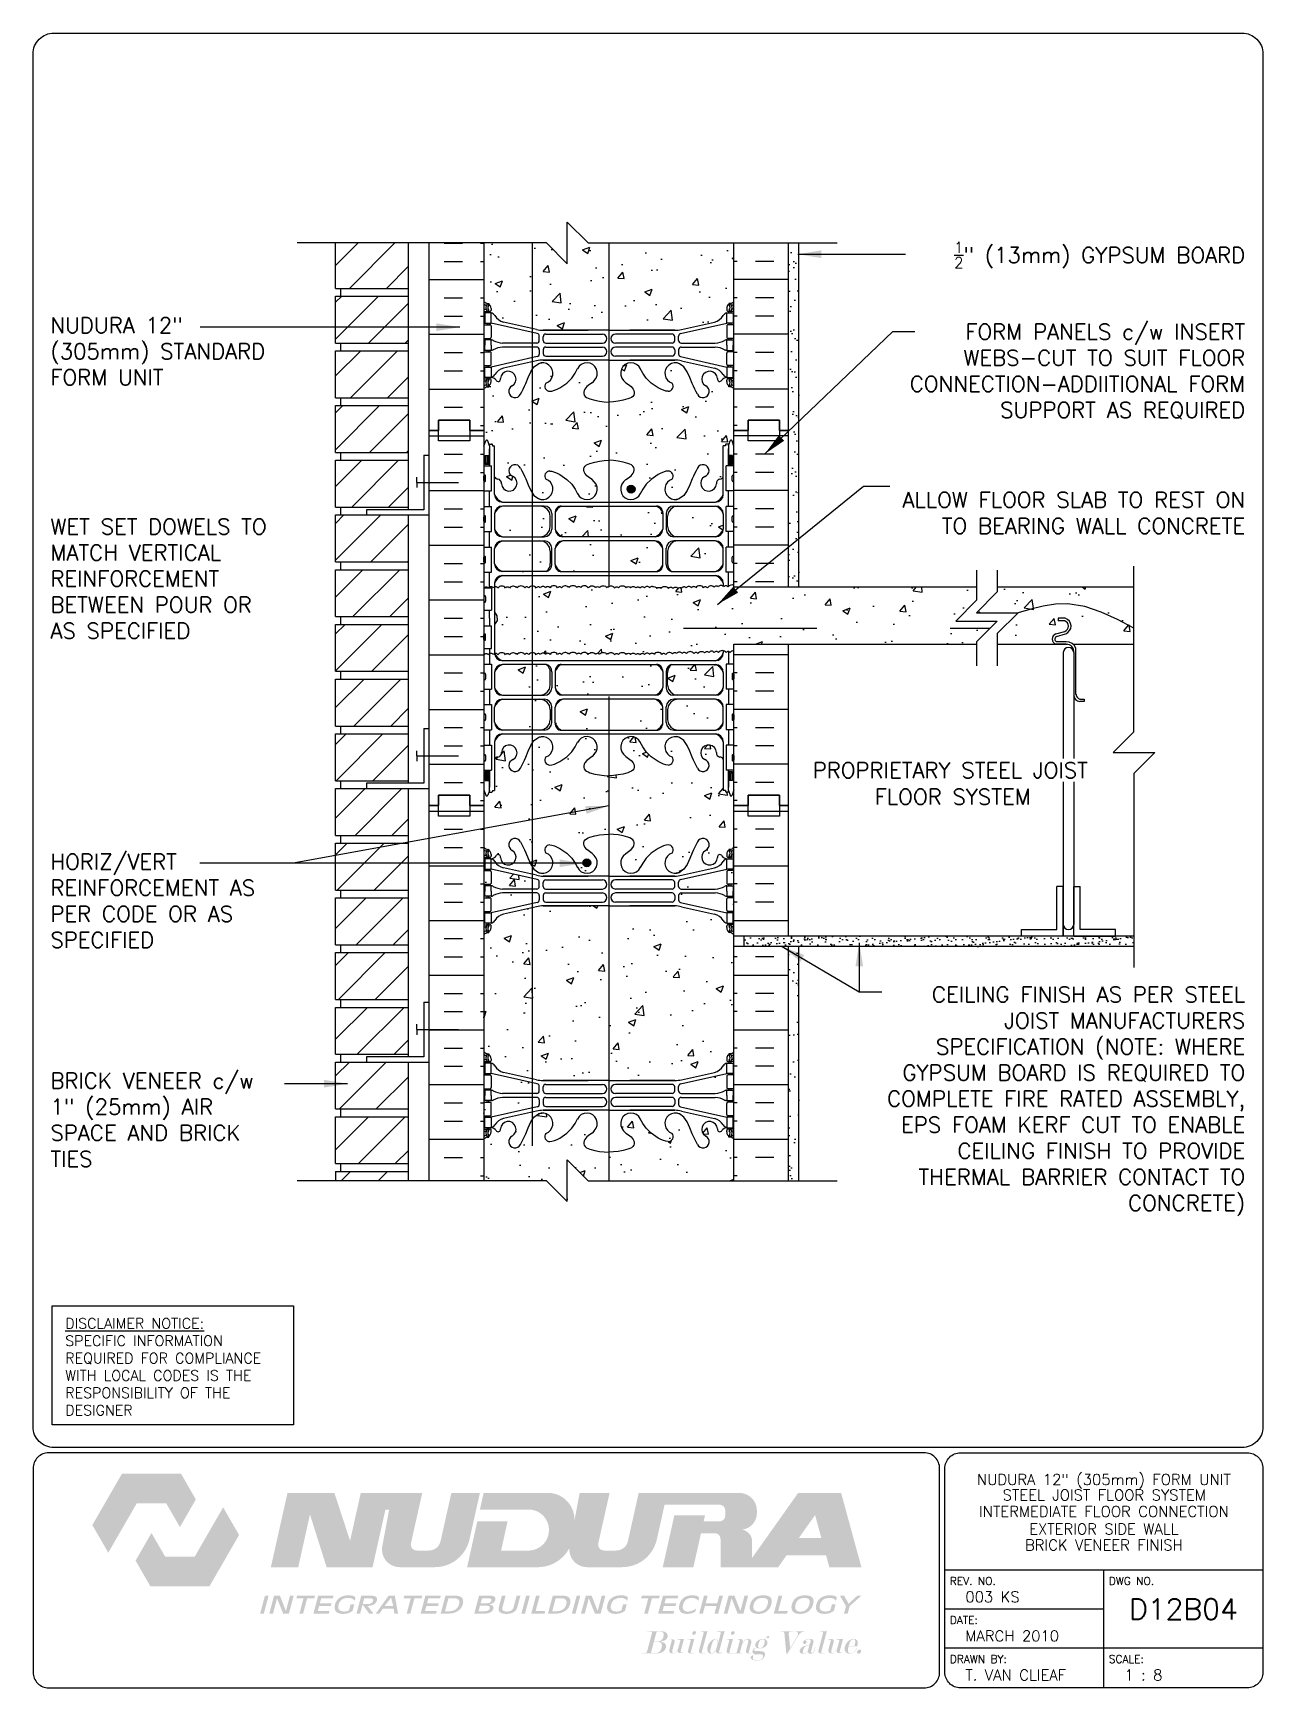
# Paper-space layout 'D12B04' of a CAD drawing. Header units: inches. Extents: x 0.42 to 7.8, y 0.49 to 10.41.
# The model-space entities are those that its viewports show. They can reach past a viewport. Long polylines and large blocks are cut down to what shows.
import ezdxf
from ezdxf.enums import TextEntityAlignment as Align

# ---------------------------------------------------------------- set-up
doc = ezdxf.new("R2010")
doc.units = ezdxf.units.IN
doc.header["$LTSCALE"] = 0.5
doc.header["$MEASUREMENT"] = 0
doc.linetypes.add('DASHED2', pattern=[0.375, 0.25, -0.125])
doc.linetypes.add('HIDDEN2', pattern=[0.1875, 0.125, -0.0625])
for name, color, linetype in [('HATCH', 12, 'Continuous'), ('line25', 2, 'Continuous'), ('LINE3', 3, 'Continuous'), ('LINE50', 5, 'Continuous'), ('LINE9', 9, 'Continuous'), ('LOGO', 7, 'Continuous'), ('TBK_LINE65', 3, 'Continuous'), ('TBK_TEXT', 4, 'Continuous'), ('TEXT', 4, 'Continuous'), ('Web_Edge', 9, 'Continuous')]:
    doc.layers.add(name, color=color, linetype=linetype)
doc.styles.add('DIM', font='romans.shx', dxfattribs={"width": 0.7})
doc.styles.add('ROMANS', font='romans.shx', dxfattribs={"height": 0.75})
doc.dimstyles.new('ext_12', dxfattribs={"dimscale": 12, "dimtxt": 0.075, "dimasz": 0.09375, "dimexe": 0.09375, "dimexo": 0.0625, "dimgap": 0.0625, "dimtad": 1, "dimdec": 1, "dimzin": 2, "dimdsep": 46, "dimlunit": 4, "dimtxsty": 'DIM', "dimcen": 0.09, "dimdle": 0.09375, "dimclrt": 4, "dimadec": 0, "dimazin": 0, "dimtfac": 1, "dimtdec": 1, "dimtmove": 2, "dimatfit": 3, "dimfxl": 1, "dimfrac": 2, "dimtolj": 1, "dimtzin": 0, "dimarcsym": 0})
pattern_1 = [(37.5, (90.51966, -22.9503), (-0.0314967, 0.963412), [0, -0.76, 0, -0.85, 0, -0.8125]), (7.5, (90.5197, -22.9503), (0.8848884, 1.411073), [0, -0.41, 0, -0.685, 0, -0.2625]), (327.5, (89.90466, -22.9503), (1.557071, 0.0028295), [0, -0.25, 0, -0.9, 0, -1.175]), (317.5, (89.9047, -22.9503), (1.503063, 0.438838), [0, -0.125, 0, -0.59, 0, -0.675])]
pattern_2 = [(50, (0, 0), (3.5863, -0.31376), [0.375, -4.125]), (355, (0, 0), (-0.693757, 3.76096), [0.3, -3.3]), (100.4514, (0.299, -0.026), (2.892544, 3.4472), [0.3187, -3.50571]), (46.1842, (0, 1), (5.336207, -0.827596), [0.5625, -6.1875]), (96.6356, (0.4447, 0.931), (4.67331, 4.87059), [0.47805, -5.25857]), (351.1842, (0, 1), (4.67331, 4.87059), [0.45, -4.95]), (21, (0.5, 0.75), (2.984535, -2.013094), [0.375, -4.125]), (326, (0.5, 0.75), (1.216577, 3.62575), [0.3, -3.3]), (71.4514, (0.7487, 0.5822), (4.20111, 1.612656), [0.3187, -3.50571]), (37.5, (0, 0), (0.060799, 1.664469), [0, -3.26, 0, -3.35, 0, -3.3125]), (7.5, (0, 0), (1.315348, 1.972059), [0, -1.91, 0, -3.185, 0, -1.2625]), (327.5, (-1.115, 0), (2.669112, -0.1127744), [0, -1.25, 0, -3.9, 0, -5.175]), (317.5, (-1.615, 0), (2.91593, 0.500525), [0, -1.625, 0, -2.59, 0, -3.675])]

psp = doc.layouts.new('D12B04')

# ---------------------------------------------------------------- texts
at = {"layer": 'TBK_TEXT', "color": 7, "style": 'ROMANS'}
for s, p in [('REV. NO.', (5.9215, 1.107)), ('DWG NO.', (6.876, 1.107)), ('DATE:', (5.9215, 0.8726)), ('DRAWN BY:', (5.9215, 0.6382)), ('SCALE:', (6.876, 0.6382))]:
    psp.add_text(s, height=0.04688, dxfattribs=at).set_placement(p)
at = {"layer": 'TEXT', "insert": (0.6134, 2.7065), "char_height": 0.0625, "width": 1.41371, "attachment_point": 1, "style": 'ROMANS'}
psp.add_mtext('{\\Fromans.shx|c1;\\LDISCLAIMER NOTICE:\\l\\PSPECIFIC INFORMATION REQUIRED FOR COMPLIANCE WITH LOCAL CODES IS THE RESPONSIBILITY OF THE DESIGNER}', dxfattribs=at)

msp = doc.modelspace()

# ---------------------------------------------------------------- texts
at = {"layer": 'TEXT', "style": 'ROMANS'}
for s, p in [('PROPRIETARY STEEL JOIST', (210.786, 165.981)), (' FLOOR SYSTEM ', (213.256, 164.707))]:
    msp.add_text(s, height=0.75, dxfattribs=at).set_placement(p, align=Align.MIDDLE_LEFT)
at = {"layer": 'TEXT', "char_height": 0.75, "style": 'ROMANS'}
for s, insert, width, attachment_point in [('\\A1;{\\H0.7x;\\S1/2;}" (13mm) GYPSUM BOARD', (231.556, 190.698), 19.5775, 6), ('NUDURA 12" (305mm) STANDARD FORM UNIT', (174.188, 186.083), 11.735, 4), ('\\A1;FORM PANELS c/w INSERT WEBS-CUT TO SUIT FLOOR CONNECTION-ADDIITIONAL FORM SUPPORT AS REQUIRED', (231.556, 185.108), 19.5775, 6), ('ALLOW FLOOR SLAB TO REST ON TO BEARING WALL CONCRETE', (231.548, 178.33), 18.08617, 6), ('WET SET DOWELS TO MATCH VERTICAL REINFORCEMENT \\PBETWEEN POUR OR AS SPECIFIED', (174.188, 175.171), 11.59734, 4), ('HORIZ/VERT REINFORCEMENT AS PER CODE OR AS SPECIFIED', (174.187, 159.714), 12.32601, 4), ('CEILING FINISH AS PER STEEL JOIST MANUFACTURERS SPECIFICATION (NOTE: WHERE GYPSUM BOARD IS REQUIRED TO COMPLETE FIRE RATED ASSEMBLY, EPS FOAM KERF CUT TO ENABLE CEILING FINISH TO PROVIDE THERMAL BARRIER CONTACT TO CONCRETE)', (231.556, 150.094), 19.5775, 6), ('BRICK VENEER c/w 1" (25mm) AIR SPACE AND BRICK TIES', (174.188, 149.208), 11.57492, 4)]:
    msp.add_mtext(s, dxfattribs=dict(at, insert=insert, width=width, attachment_point=attachment_point))

# ---------------------------------------------------------------- blocks, each defined once
blk = doc.blocks.new('TITLEBLOCK-Tag')
at = {"style": 'ROMANS'}
for tag, height, p in [('TITLE_LINE_1', 0.065, (0.927, -0.1328)), ('TITLE_LINE_2', 0.065, (0.9294, -0.2258)), ('CENTRE-LINE-3', 0.065, (0.927, -0.3246)), ('TITLE_LINE_4', 0.065, (0.927, -0.4299)), ('TITLE_LINE_5', 0.065, (0.927, -0.526)), ('DWG', 0.125, (1.4043, -0.9102))]:
    blk.add_attdef(tag, text='', height=height, dxfattribs=at).set_placement(p, align=Align.MIDDLE_CENTER)
for tag, p in [('LATEST_REVISION', (0.0954, -0.8366)), ('REVISION_DATE', (0.0954, -1.071)), ('DRAWN_BY', (0.0954, -1.3053)), ('SCALE', (1.0499, -1.3053))]:
    blk.add_attdef(tag, text='', height=0.065, dxfattribs=at).set_placement(p, align=Align.MIDDLE_LEFT)
blk = doc.blocks.new('12-inch Hinge Pin Web')
at = {"layer": 'Web_Edge'}
for p, q in [((349.969, 208.905), (350.059, 208.905)), ((350.059, 208.905), (350.059, 208.863)), ((361.677, 208.905), (361.587, 208.905)), ((361.587, 208.905), (361.587, 208.863)), ((349.823, 208.626), (349.901, 208.626)), ((349.823, 208.526), (350.107, 208.526)), ((349.969, 208.526), (349.969, 208.456)), ((350.059, 208.526), (350.059, 208.456)), ((350.169, 208.656), (350.169, 208.588)), ((361.477, 208.656), (361.477, 208.588)), ((361.823, 208.526), (361.54, 208.526)), ((361.587, 208.526), (361.587, 208.456)), ((361.677, 208.526), (361.677, 208.456)), ((361.823, 208.626), (361.746, 208.626)), ((349.823, 207.886), (350.107, 207.886)), ((349.969, 207.956), (349.969, 207.886)), ((350.059, 207.956), (350.059, 207.886)), ((352.382, 207.459), (350.164, 207.956)), ((350.169, 207.823), (350.169, 207.288)), ((352.339, 207.658), (350.758, 208.011)), ((352.48, 207.125), (352.48, 207.337)), ((352.666, 207.622), (354.823, 207.622)), ((355.823, 207.622), (352.666, 207.622)), ((352.667, 207.126), (352.667, 207.31)), ((352.792, 207.435), (355.511, 207.435)), ((355.823, 207.622), (358.981, 207.622)), ((358.855, 207.435), (356.135, 207.435)), ((358.981, 207.622), (356.823, 207.622)), ((358.98, 207.126), (358.98, 207.31)), ((359.167, 207.125), (359.167, 207.337)), ((359.265, 207.459), (361.482, 207.956)), ((359.308, 207.658), (360.889, 208.011)), ((361.477, 207.823), (361.477, 207.288)), ((361.823, 207.886), (361.54, 207.886)), ((361.587, 207.956), (361.587, 207.886)), ((361.677, 207.956), (361.677, 207.886)), ((349.823, 207.226), (350.107, 207.226)), ((349.823, 206.586), (350.107, 206.586)), ((349.969, 207.226), (349.969, 207.156)), ((349.969, 206.586), (349.969, 206.656)), ((350.059, 207.226), (350.059, 207.156)), ((350.059, 206.586), (350.059, 206.656)), ((350.169, 205.988), (350.169, 206.523)), ((352.355, 207), (350.717, 207)), ((352.355, 206.812), (350.717, 206.812)), ((352.48, 206.687), (352.48, 206.475)), ((352.667, 206.686), (352.667, 206.502)), ((352.792, 207.001), (355.511, 207.001)), ((352.792, 206.811), (355.511, 206.811)), ((358.855, 207.001), (356.135, 207.001)), ((358.855, 206.811), (356.135, 206.811)), ((358.98, 206.686), (358.98, 206.502)), ((359.167, 206.687), (359.167, 206.475)), ((359.292, 207), (360.93, 207)), ((359.292, 206.812), (360.93, 206.812)), ((361.477, 205.988), (361.477, 206.523)), ((361.823, 207.226), (361.54, 207.226)), ((361.823, 206.586), (361.54, 206.586)), ((361.587, 207.226), (361.587, 207.156)), ((361.587, 206.586), (361.587, 206.656)), ((361.677, 207.226), (361.677, 207.156)), ((361.677, 206.586), (361.677, 206.656)), ((349.823, 205.926), (350.107, 205.926)), ((349.969, 205.856), (349.969, 205.926)), ((350.059, 205.856), (350.059, 205.926)), ((352.382, 206.353), (350.164, 205.856)), ((352.339, 206.154), (350.758, 205.801)), ((352.666, 206.19), (354.823, 206.19)), ((355.823, 206.19), (352.666, 206.19)), ((352.792, 206.377), (355.511, 206.377)), ((355.823, 206.19), (358.981, 206.19)), ((358.855, 206.377), (356.135, 206.377)), ((358.981, 206.19), (356.823, 206.19)), ((359.265, 206.353), (361.482, 205.856)), ((359.308, 206.154), (360.889, 205.801)), ((361.823, 205.926), (361.54, 205.926)), ((361.587, 205.856), (361.587, 205.926)), ((361.677, 205.856), (361.677, 205.926)), ((349.823, 205.286), (350.107, 205.286)), ((349.823, 205.186), (349.901, 205.186)), ((349.969, 205.286), (349.969, 205.356)), ((349.969, 204.907), (350.059, 204.907)), ((350.059, 205.286), (350.059, 205.356)), ((350.059, 204.907), (350.059, 204.949)), ((350.169, 205.156), (350.169, 205.223)), ((361.477, 205.156), (361.477, 205.223)), ((361.823, 205.286), (361.54, 205.286)), ((361.587, 205.286), (361.587, 205.356)), ((361.587, 204.907), (361.587, 204.949)), ((361.677, 204.907), (361.587, 204.907)), ((361.677, 205.286), (361.677, 205.356)), ((361.823, 205.186), (361.746, 205.186)), ((349.823, 198.818), (349.901, 198.818)), ((349.823, 198.718), (350.107, 198.718)), ((349.969, 199.097), (350.059, 199.097)), ((349.969, 198.718), (349.969, 198.648)), ((350.059, 199.097), (350.059, 199.055)), ((350.059, 198.718), (350.059, 198.648)), ((350.169, 198.848), (350.169, 198.781)), ((361.477, 198.848), (361.477, 198.781)), ((361.823, 198.718), (361.54, 198.718)), ((361.677, 199.097), (361.587, 199.097)), ((361.587, 199.097), (361.587, 199.055)), ((361.587, 198.718), (361.587, 198.648)), ((361.677, 198.718), (361.677, 198.648)), ((361.823, 198.818), (361.746, 198.818)), ((349.823, 198.078), (350.107, 198.078)), ((349.969, 198.148), (349.969, 198.078)), ((350.059, 198.148), (350.059, 198.078)), ((352.382, 197.652), (350.164, 198.148)), ((350.169, 198.016), (350.169, 197.481)), ((352.339, 197.85), (350.758, 198.203)), ((352.666, 197.814), (354.823, 197.814)), ((355.823, 197.814), (352.666, 197.814)), ((355.823, 197.814), (358.981, 197.814)), ((358.981, 197.814), (356.823, 197.814)), ((359.265, 197.652), (361.482, 198.148)), ((359.308, 197.85), (360.889, 198.203)), ((361.477, 198.016), (361.477, 197.481)), ((361.823, 198.078), (361.54, 198.078)), ((361.587, 198.148), (361.587, 198.078)), ((361.677, 198.148), (361.677, 198.078)), ((349.823, 197.418), (350.107, 197.418)), ((349.969, 197.418), (349.969, 197.348)), ((350.059, 197.418), (350.059, 197.348)), ((352.355, 197.192), (350.717, 197.192)), ((352.355, 197.004), (350.717, 197.004)), ((352.48, 197.317), (352.48, 197.53)), ((352.667, 197.318), (352.667, 197.502)), ((352.792, 197.627), (355.511, 197.627)), ((352.792, 197.193), (355.511, 197.193)), ((352.792, 197.003), (355.511, 197.003)), ((358.855, 197.627), (356.135, 197.627)), ((358.855, 197.193), (356.135, 197.193)), ((358.855, 197.003), (356.135, 197.003)), ((358.98, 197.318), (358.98, 197.502)), ((359.167, 197.317), (359.167, 197.53)), ((359.292, 197.192), (360.93, 197.192)), ((359.292, 197.004), (360.93, 197.004)), ((361.823, 197.418), (361.54, 197.418)), ((361.587, 197.418), (361.587, 197.348)), ((361.677, 197.418), (361.677, 197.348)), ((349.823, 196.778), (350.107, 196.778)), ((349.969, 196.778), (349.969, 196.848)), ((350.059, 196.778), (350.059, 196.848)), ((352.382, 196.545), (350.164, 196.048)), ((350.169, 196.181), (350.169, 196.716)), ((352.339, 196.347), (350.758, 195.994)), ((352.48, 196.879), (352.48, 196.667)), ((352.666, 196.383), (354.823, 196.383)), ((355.823, 196.383), (352.666, 196.383)), ((352.667, 196.878), (352.667, 196.694)), ((352.792, 196.569), (355.511, 196.569)), ((355.823, 196.383), (358.981, 196.383)), ((358.855, 196.569), (356.135, 196.569)), ((358.981, 196.383), (356.823, 196.383)), ((358.98, 196.878), (358.98, 196.694)), ((359.167, 196.879), (359.167, 196.667)), ((359.265, 196.545), (361.482, 196.048)), ((359.308, 196.347), (360.889, 195.994)), ((361.477, 196.181), (361.477, 196.716)), ((361.823, 196.778), (361.54, 196.778)), ((361.587, 196.778), (361.587, 196.848)), ((361.677, 196.778), (361.677, 196.848)), ((349.823, 196.118), (350.107, 196.118)), ((349.823, 195.478), (350.107, 195.478)), ((349.823, 195.378), (349.901, 195.378)), ((349.969, 196.048), (349.969, 196.118)), ((349.969, 195.478), (349.969, 195.548)), ((350.059, 196.048), (350.059, 196.118)), ((350.059, 195.478), (350.059, 195.548)), ((350.169, 195.348), (350.169, 195.416)), ((361.477, 195.348), (361.477, 195.416)), ((361.823, 196.118), (361.54, 196.118)), ((361.823, 195.478), (361.54, 195.478)), ((361.587, 196.048), (361.587, 196.118)), ((361.587, 195.478), (361.587, 195.548)), ((361.677, 196.048), (361.677, 196.118)), ((361.677, 195.478), (361.677, 195.548)), ((361.823, 195.378), (361.746, 195.378)), ((349.969, 195.099), (350.059, 195.099)), ((350.059, 195.099), (350.059, 195.141)), ((361.587, 195.099), (361.587, 195.141)), ((361.677, 195.099), (361.587, 195.099))]:
    blk.add_line(p, q, dxfattribs=at)
for points in [[(349.864, 207.956), (350.164, 207.956), (350.164, 208.456), (349.864, 208.456)], [(361.782, 207.956), (361.482, 207.956), (361.482, 208.456), (361.782, 208.456)], [(349.864, 205.856), (350.164, 205.856), (350.164, 205.356), (349.864, 205.356)], [(361.782, 205.856), (361.482, 205.856), (361.482, 205.356), (361.782, 205.356)], [(349.864, 198.148), (350.164, 198.148), (350.164, 198.648), (349.864, 198.648)], [(361.782, 198.148), (361.482, 198.148), (361.482, 198.648), (361.782, 198.648)], [(349.864, 196.048), (350.164, 196.048), (350.164, 195.548), (349.864, 195.548)], [(361.782, 196.048), (361.482, 196.048), (361.482, 195.548), (361.782, 195.548)]]:
    blk.add_lwpolyline(points, close=True, dxfattribs=at)
for points in [[(350.164, 206.906), (350.164, 207.156), (349.864, 207.156), (349.864, 206.906)], [(350.164, 206.906), (350.164, 206.656), (349.864, 206.656), (349.864, 206.906)], [(361.482, 206.906), (361.482, 207.156), (361.782, 207.156), (361.782, 206.906)], [(361.482, 206.906), (361.482, 206.656), (361.782, 206.656), (361.782, 206.906)], [(350.164, 197.098), (350.164, 197.348), (349.864, 197.348), (349.864, 197.098)], [(350.164, 197.098), (350.164, 196.848), (349.864, 196.848), (349.864, 197.098)], [(361.482, 197.098), (361.482, 197.348), (361.782, 197.348), (361.782, 197.098)], [(361.482, 197.098), (361.482, 196.848), (361.782, 196.848), (361.782, 197.098)]]:
    blk.add_lwpolyline(points, dxfattribs=at)
for centre, radius, start, end in [((350.169, 209.363), 0.5, 226.21089, 250.52878), ((350.169, 209.363), 0.6, 234.78322, 245.07477), ((350.163, 208.71), 0.25, 140.11451, 222.46087), ((350.005, 208.841), 0.045, 321.448, 139.1879), ((349.919, 208.656), 0.25, 0, 70.52878), ((350.989, 208.532), 0.375, 182.92371, 59.86753), ((351.309, 209.126), 0.3, 27.59697, 243.94252), ((352.982, 208.879), 0.242, 90, 218.23271), ((358.665, 208.879), 0.242, 321.76729, 90), ((360.337, 209.126), 0.3, 296.05748, 152.40303), ((360.657, 208.532), 0.375, 120.13247, 357.07629), ((361.727, 208.656), 0.25, 109.47122, 180), ((361.641, 208.841), 0.045, 40.8121, 218.552), ((361.477, 209.363), 0.5, 289.47122, 313.78911), ((361.484, 208.71), 0.25, 317.53913, 39.88549), ((361.477, 209.363), 0.6, 294.92523, 305.21678), ((349.902, 208.646), 0.0196, 269.40316, 15.4901), ((349.907, 208.8), 0.021, 343.464, 63.99573), ((350.012, 208.572), 0.045, 222.46087, 42.46087), ((350.163, 208.71), 0.16, 140.00008, 222.46087), ((350.107, 208.588), 0.0625, 270, 0), ((350.127, 208.805), 0.352, 276.12908, 321.53314), ((350.042, 208.113), 0.364, 34.97751, 70.33874), ((350.965, 208.725), 0.743, 212.79192, 253.81071), ((350.504, 208.537), 0.113, 347.81557, 154.05694), ((352.636, 208.254), 0.5, 246.21387, 71.79367), ((354.761, 208.254), 0.5, 204.81899, 44.18751), ((356.886, 208.254), 0.5, 135.81249, 335.18101), ((359.011, 208.254), 0.5, 108.20633, 293.78613), ((360.682, 208.725), 0.743, 286.18929, 327.20808), ((361.143, 208.537), 0.113, 25.94306, 192.18443), ((361.52, 208.805), 0.352, 218.46686, 263.87092), ((361.605, 208.113), 0.364, 109.66126, 145.02249), ((361.54, 208.588), 0.0625, 180, 270), ((361.635, 208.572), 0.045, 137.53913, 317.53913), ((361.484, 208.71), 0.16, 317.53913, 39.99992), ((361.74, 208.8), 0.021, 116.00427, 196.536), ((361.745, 208.646), 0.0196, 164.5099, 270.59684), ((350.107, 207.823), 0.0625, 0, 90), ((350.107, 207.288), 0.0625, 270, 0), ((352.666, 209.122), 1.5, 257.41348, 270), ((352.355, 207.337), 0.125, 0, 77.37673), ((352.792, 207.31), 0.125, 90, 180), ((355.511, 207.218), 0.217, 270, 90), ((356.135, 207.218), 0.217, 90, 270), ((358.855, 207.31), 0.125, 0, 90), ((358.981, 209.122), 1.5, 270, 282.58652), ((359.292, 207.337), 0.125, 102.62327, 180), ((361.54, 207.823), 0.0625, 90, 180), ((361.54, 207.288), 0.0625, 180, 270), ((350.107, 206.523), 0.0625, 0, 90), ((350.16, 206.937), 0.219, 60.49375, 88.91995), ((350.16, 206.875), 0.219, 271.08005, 299.50625), ((350.806, 208.167), 1.17, 242.63655, 265.65045), ((350.806, 205.645), 1.17, 94.34955, 117.36345), ((352.355, 207.125), 0.125, 270, 0), ((352.355, 206.687), 0.125, 0, 90), ((352.355, 206.475), 0.125, 282.62327, 0), ((352.792, 207.126), 0.125, 180, 270), ((352.792, 206.686), 0.125, 90, 180), ((352.792, 206.502), 0.125, 180, 270), ((355.511, 206.594), 0.217, 270, 90), ((356.135, 206.594), 0.217, 90, 270), ((358.855, 207.126), 0.125, 270, 360), ((358.855, 206.686), 0.125, 0, 90), ((358.855, 206.502), 0.125, 270, 0), ((359.292, 207.125), 0.125, 180, 270), ((359.292, 206.687), 0.125, 90, 180), ((359.292, 206.475), 0.125, 180, 257.37673), ((360.841, 208.167), 1.17, 274.34955, 297.36345), ((360.841, 205.645), 1.17, 62.63655, 85.65045), ((361.487, 206.937), 0.219, 91.08005, 119.50625), ((361.487, 206.875), 0.219, 240.49375, 268.91995), ((361.54, 206.523), 0.0625, 90, 180), ((350.107, 205.988), 0.0625, 270, 0), ((350.965, 205.087), 0.743, 106.18929, 147.20808), ((352.666, 204.69), 1.5, 90, 102.58652), ((358.981, 204.69), 1.5, 77.41348, 90), ((360.682, 205.087), 0.743, 32.79192, 73.81071), ((361.54, 205.988), 0.0625, 180, 270), ((350.169, 204.449), 0.6, 114.92523, 125.21678), ((350.169, 204.449), 0.5, 109.47122, 133.78911), ((349.902, 205.166), 0.0196, 344.5099, 90.59684), ((350.163, 205.101), 0.25, 137.53913, 219.88549), ((349.907, 205.012), 0.021, 296.00427, 16.536), ((350.005, 204.97), 0.045, 220.8121, 38.552), ((350.012, 205.24), 0.045, 317.53913, 137.53913), ((350.163, 205.101), 0.16, 137.53913, 219.99992), ((349.919, 205.156), 0.25, 289.47122, 360), ((350.107, 205.223), 0.0625, 360, 90), ((350.042, 205.699), 0.364, 289.66126, 325.02249), ((361.605, 205.699), 0.364, 214.97751, 250.33874), ((361.54, 205.223), 0.0625, 90, 180), ((361.727, 205.156), 0.25, 180, 250.52878), ((361.635, 205.24), 0.045, 42.46087, 222.46087), ((361.641, 204.97), 0.045, 141.448, 319.1879), ((361.484, 205.101), 0.16, 320.00008, 42.46087), ((361.477, 204.449), 0.5, 46.21089, 70.52878), ((361.484, 205.101), 0.25, 320.11451, 42.46087), ((361.74, 205.012), 0.021, 163.464, 243.99573), ((361.745, 205.166), 0.0196, 89.40316, 195.4901), ((361.477, 204.449), 0.6, 54.78322, 65.07477), ((350.169, 199.555), 0.5, 226.21089, 250.52878), ((350.169, 199.555), 0.6, 234.78322, 245.07477), ((349.902, 198.838), 0.0196, 269.40316, 15.4901), ((350.163, 198.903), 0.25, 140.11451, 222.46087), ((349.907, 198.992), 0.021, 343.464, 63.99573), ((350.005, 199.034), 0.045, 321.448, 139.1879), ((350.012, 198.764), 0.045, 222.46087, 42.46087), ((349.919, 198.848), 0.25, 0, 70.52878), ((350.163, 198.903), 0.16, 140.00008, 222.46087), ((350.107, 198.781), 0.0625, 270, 0), ((350.042, 198.306), 0.364, 34.97751, 70.33874), ((350.965, 198.917), 0.743, 212.79192, 253.81071), ((360.682, 198.917), 0.743, 286.18929, 327.20808), ((361.605, 198.306), 0.364, 109.66126, 145.02249), ((361.727, 198.848), 0.25, 109.47122, 180), ((361.54, 198.781), 0.0625, 180, 270), ((361.635, 198.764), 0.045, 137.53913, 317.53913), ((361.641, 199.034), 0.045, 40.8121, 218.552), ((361.484, 198.903), 0.16, 317.53913, 39.99992), ((361.477, 199.555), 0.5, 289.47122, 313.78911), ((361.484, 198.903), 0.25, 317.53913, 39.88549), ((361.74, 198.992), 0.021, 116.00427, 196.536), ((361.745, 198.838), 0.0196, 164.5099, 270.59684), ((361.477, 199.555), 0.6, 294.92523, 305.21678), ((350.107, 198.016), 0.0625, 0, 90), ((352.666, 199.314), 1.5, 257.41348, 270), ((358.981, 199.314), 1.5, 270, 282.58652), ((361.54, 198.016), 0.0625, 90, 180), ((350.107, 197.481), 0.0625, 270, 0), ((350.16, 197.13), 0.219, 60.49375, 88.91995), ((350.806, 198.359), 1.17, 242.63655, 265.65045), ((350.806, 195.837), 1.17, 94.34955, 117.36345), ((352.355, 197.317), 0.125, 270, 0), ((352.355, 196.879), 0.125, 0, 90), ((352.355, 197.53), 0.125, 0, 77.37673), ((352.792, 197.502), 0.125, 90, 180), ((352.792, 197.318), 0.125, 180, 270), ((352.792, 196.878), 0.125, 90, 180), ((355.511, 197.41), 0.217, 270, 90), ((355.511, 196.786), 0.217, 270, 90), ((356.135, 197.41), 0.217, 90, 270), ((356.135, 196.786), 0.217, 90, 270), ((358.855, 197.502), 0.125, 0, 90), ((358.855, 197.318), 0.125, 270, 360), ((358.855, 196.878), 0.125, 0, 90), ((359.292, 197.53), 0.125, 102.62327, 180), ((359.292, 197.317), 0.125, 180, 270), ((359.292, 196.879), 0.125, 90, 180), ((360.841, 198.359), 1.17, 274.34955, 297.36345), ((360.841, 195.837), 1.17, 62.63655, 85.65045), ((361.487, 197.13), 0.219, 91.08005, 119.50625), ((361.54, 197.481), 0.0625, 180, 270), ((350.107, 196.716), 0.0625, 0, 90), ((350.107, 196.181), 0.0625, 270, 0), ((350.16, 197.067), 0.219, 271.08005, 299.50625), ((352.666, 194.883), 1.5, 90, 102.58652), ((352.355, 196.667), 0.125, 282.62327, 0), ((352.636, 195.75), 0.5, 288.20633, 113.78613), ((352.792, 196.694), 0.125, 180, 270), ((354.761, 195.75), 0.5, 315.81249, 155.18101), ((356.886, 195.75), 0.5, 24.81899, 224.18751), ((359.011, 195.75), 0.5, 66.21387, 251.79367), ((358.855, 196.694), 0.125, 270, 0), ((358.981, 194.883), 1.5, 77.41348, 90), ((359.292, 196.667), 0.125, 180, 257.37673), ((361.487, 197.067), 0.219, 240.49375, 268.91995), ((361.54, 196.716), 0.0625, 90, 180), ((361.54, 196.181), 0.0625, 180, 270), ((349.902, 195.359), 0.0196, 344.5099, 90.59684), ((350.163, 195.294), 0.25, 137.53913, 219.88549), ((350.012, 195.432), 0.045, 317.53913, 137.53913), ((350.163, 195.294), 0.16, 137.53913, 219.99992), ((349.919, 195.348), 0.25, 289.47122, 360), ((350.107, 195.416), 0.0625, 360, 90), ((350.042, 195.891), 0.364, 289.66126, 325.02249), ((350.127, 195.199), 0.352, 38.46686, 83.87092), ((350.965, 195.28), 0.743, 106.18929, 147.20808), ((350.504, 195.467), 0.113, 205.94306, 12.18443), ((350.989, 195.472), 0.375, 300.13247, 177.07629), ((360.657, 195.472), 0.375, 2.92371, 239.86753), ((360.682, 195.28), 0.743, 32.79192, 73.81071), ((361.143, 195.467), 0.113, 167.81557, 334.05694), ((361.52, 195.199), 0.352, 96.12908, 141.53314), ((361.605, 195.891), 0.364, 214.97751, 250.33874), ((361.54, 195.416), 0.0625, 90, 180), ((361.727, 195.348), 0.25, 180, 250.52878), ((361.635, 195.432), 0.045, 42.46087, 222.46087), ((361.484, 195.294), 0.16, 320.00008, 42.46087), ((361.484, 195.294), 0.25, 320.11451, 42.46087), ((361.745, 195.359), 0.0196, 89.40316, 195.4901), ((350.169, 194.641), 0.6, 114.92523, 125.21678), ((350.169, 194.641), 0.5, 109.47122, 133.78911), ((349.907, 195.204), 0.021, 296.00427, 16.536), ((350.005, 195.163), 0.045, 220.8121, 38.552), ((351.309, 194.878), 0.3, 116.05748, 332.40303), ((352.982, 195.125), 0.242, 141.76729, 270), ((358.665, 195.125), 0.242, 270, 38.23271), ((360.337, 194.878), 0.3, 207.59697, 63.94252), ((361.641, 195.163), 0.045, 141.448, 319.1879), ((361.477, 194.641), 0.5, 46.21089, 70.52878), ((361.74, 195.204), 0.021, 163.464, 243.99573), ((361.477, 194.641), 0.6, 54.78322, 65.07477)]:
    blk.add_arc(centre, radius, start, end, dxfattribs=at)
for points, knots in [([(355.119, 208.603), (355.012, 208.766), (354.652, 208.856), (354.575, 209.352), (355.123, 209.588), (355.527, 209.616), (355.823, 209.637)], [0.229407, 0.229407, 0.229407, 0.229407, 0.844432, 1.128849, 1.464331, 2.389004, 2.389004, 2.389004, 2.389004]), ([(356.527, 208.603), (356.635, 208.766), (356.995, 208.856), (357.072, 209.352), (356.524, 209.588), (356.12, 209.616), (355.823, 209.637)], [0.229407, 0.229407, 0.229407, 0.229407, 0.844432, 1.128849, 1.464331, 2.389004, 2.389004, 2.389004, 2.389004]), ([(351.575, 209.265), (351.661, 209.098), (351.914, 208.608), (352.128, 207.859), (352.538, 207.764), (352.595, 207.756)], [0, 0, 0, 0, 0.579211, 1.703896, 1.875321, 1.875321, 1.875321, 1.875321]), ([(352.982, 209.121), (353.103, 209.123), (353.937, 208.766), (354.176, 208.309), (354.317, 208.026)], [0.038125, 0.038125, 0.038125, 0.038125, 0.320663, 1.258119, 1.258119, 1.258119, 1.258119]), ([(358.665, 209.121), (358.544, 209.123), (357.71, 208.766), (357.471, 208.309), (357.33, 208.026)], [0.038125, 0.038125, 0.038125, 0.038125, 0.320663, 1.258119, 1.258119, 1.258119, 1.258119]), ([(360.072, 209.265), (359.986, 209.098), (359.733, 208.608), (359.519, 207.859), (359.109, 207.764), (359.052, 207.756)], [0, 0, 0, 0, 0.579211, 1.703896, 1.875321, 1.875321, 1.875321, 1.875321]), ([(351.575, 194.739), (351.661, 194.906), (351.914, 195.396), (352.128, 196.145), (352.538, 196.24), (352.595, 196.248)], [0, 0, 0, 0, 0.579211, 1.703896, 1.875321, 1.875321, 1.875321, 1.875321]), ([(360.072, 194.739), (359.986, 194.906), (359.733, 195.396), (359.519, 196.145), (359.109, 196.24), (359.052, 196.248)], [0, 0, 0, 0, 0.579211, 1.703896, 1.875321, 1.875321, 1.875321, 1.875321]), ([(352.982, 194.883), (353.103, 194.881), (353.937, 195.239), (354.176, 195.695), (354.317, 195.979)], [0.038125, 0.038125, 0.038125, 0.038125, 0.320663, 1.258119, 1.258119, 1.258119, 1.258119]), ([(355.119, 195.401), (355.012, 195.238), (354.652, 195.148), (354.575, 194.652), (355.123, 194.416), (355.527, 194.388), (355.823, 194.367)], [0.229407, 0.229407, 0.229407, 0.229407, 0.844432, 1.128849, 1.464331, 2.389004, 2.389004, 2.389004, 2.389004]), ([(356.527, 195.401), (356.635, 195.238), (356.995, 195.148), (357.072, 194.652), (356.524, 194.416), (356.12, 194.388), (355.823, 194.367)], [0.229407, 0.229407, 0.229407, 0.229407, 0.844432, 1.128849, 1.464331, 2.389004, 2.389004, 2.389004, 2.389004]), ([(358.665, 194.883), (358.544, 194.881), (357.71, 195.239), (357.471, 195.695), (357.33, 195.979)], [0.038125, 0.038125, 0.038125, 0.038125, 0.320663, 1.258119, 1.258119, 1.258119, 1.258119])]:
    blk.add_open_spline(points, degree=3, knots=knots, dxfattribs=at)
for points in [[(352.667, 207.131), (352.667, 207.305)], [(358.98, 207.131), (358.98, 207.305)], [(352.667, 206.681), (352.667, 206.507)], [(358.98, 206.681), (358.98, 206.507)], [(352.667, 197.323), (352.667, 197.497)], [(358.98, 197.323), (358.98, 197.497)], [(352.667, 196.873), (352.667, 196.699)], [(358.98, 196.873), (358.98, 196.699)]]:
    blk.add_open_spline(points, degree=1, dxfattribs=at)

# ---------------------------------------------------------------- hatches: boundary and pattern name
at = {"layer": 'HATCH'}
h = msp.add_hatch(dxfattribs=at)
h.set_pattern_fill('AR-CONC', color=256, scale=0.5)
h.set_pattern_definition(pattern_2)
h.paths.add_polyline_path([(207.004, 191.282), (200.004, 191.282), (199.004, 192.282), (199.004, 190.282), (198.004, 191.282), (195.004, 191.282), (195.004, 188.475, 0.088416), (195.15, 188.377), (195.24, 188.377), (195.24, 188.336, -0.249069), (195.35, 188.128), (195.35, 188.061, -0.414214), (195.288, 187.998), (195.24, 187.998), (195.24, 187.928), (195.345, 187.928, -0.168672), (195.531, 187.779, 0.17445), (195.938, 187.483), (197.519, 187.13, 0.054974), (197.846, 187.094), (201.004, 187.094), (204.162, 187.094, 0.054974), (204.489, 187.13), (206.07, 187.483, 0.17445), (206.477, 187.779, -0.168672), (206.663, 187.928), (206.768, 187.928), (206.768, 187.998), (206.721, 187.998, -0.414214), (206.658, 188.061), (206.658, 188.128, -0.249069), (206.768, 188.336), (206.768, 188.377), (206.858, 188.377, 0.088416), (207.004, 188.475)])
edge = h.paths.add_edge_path()
edge.add_arc((206.658, 183.921), 0.5, 46.21089, 66.42182)
edge.add_line((206.858, 184.38), (206.768, 184.38))
edge.add_line((206.768, 184.38), (206.768, 184.421))
edge.add_arc((206.908, 184.628), 0.25, 180, 235.9442, ccw=False)
edge.add_line((206.658, 184.628), (206.658, 184.696))
edge.add_arc((206.721, 184.696), 0.0625, 90, 180, ccw=False)
edge.add_line((206.721, 184.758), (206.768, 184.758))
edge.add_line((206.768, 184.758), (206.768, 184.828))
edge.add_line((206.768, 184.828), (206.663, 184.828))
edge.add_arc((206.701, 184.479), 0.352, 96.12908, 141.53314)
edge.add_arc((206.323, 184.747), 0.113, 167.81557, 334.05694, ccw=False)
edge.add_arc((205.838, 184.752), 0.375, 2.92371, 239.86753)
edge.add_arc((205.518, 184.158), 0.3, -152.40303, 63.94252, ccw=False)
edge.add_spline(control_points=[(205.252, 184.019), (205.186, 184.148), (205.119, 184.277), (205.056, 184.416)], knot_values=[0, 0, 0, 0, 0.447744, 0.447744, 0.447744, 0.447744], degree=3, periodic=0)
edge.add_spline(control_points=[(205.056, 184.416), (205.037, 184.457), (204.959, 184.635), (204.887, 184.834), (204.823, 184.976)], knot_values=[0.447744, 0.447744, 0.447744, 0.447744, 0.579211, 1.009728, 1.009728, 1.009728, 1.009728], degree=3, periodic=0)
edge.add_spline(control_points=[(204.823, 184.976), (204.807, 185.011), (204.791, 185.046), (204.774, 185.079)], knot_values=[1.009728, 1.009728, 1.009728, 1.009728, 1.116334, 1.116334, 1.116334, 1.116334], degree=3, periodic=0)
edge.add_spline(control_points=[(204.774, 185.079), (204.76, 185.106), (204.746, 185.132), (204.731, 185.158)], knot_values=[1.116334, 1.116334, 1.116334, 1.116334, 1.201719, 1.201719, 1.201719, 1.201719], degree=3, periodic=0)
edge.add_spline(control_points=[(204.731, 185.158), (204.717, 185.182), (204.703, 185.205), (204.688, 185.228)], knot_values=[1.201719, 1.201719, 1.201719, 1.201719, 1.282554, 1.282554, 1.282554, 1.282554], degree=3, periodic=0)
edge.add_spline(control_points=[(204.688, 185.228), (204.677, 185.244), (204.666, 185.259), (204.655, 185.274)], knot_values=[1.282554, 1.282554, 1.282554, 1.282554, 1.339568, 1.339568, 1.339568, 1.339568], degree=3, periodic=0)
edge.add_spline(control_points=[(204.655, 185.274), (204.645, 185.288), (204.634, 185.302), (204.622, 185.315)], knot_values=[1.339568, 1.339568, 1.339568, 1.339568, 1.393854, 1.393854, 1.393854, 1.393854], degree=3, periodic=0)
edge.add_spline(control_points=[(204.622, 185.315), (204.61, 185.329), (204.598, 185.343), (204.585, 185.356)], knot_values=[1.393854, 1.393854, 1.393854, 1.393854, 1.451471, 1.451471, 1.451471, 1.451471], degree=3, periodic=0)
edge.add_spline(control_points=[(204.585, 185.356), (204.573, 185.368), (204.561, 185.38), (204.548, 185.391)], knot_values=[1.451471, 1.451471, 1.451471, 1.451471, 1.505342, 1.505342, 1.505342, 1.505342], degree=3, periodic=0)
edge.add_spline(control_points=[(204.548, 185.391), (204.535, 185.403), (204.521, 185.414), (204.506, 185.424)], knot_values=[1.505342, 1.505342, 1.505342, 1.505342, 1.563384, 1.563384, 1.563384, 1.563384], degree=3, periodic=0)
edge.add_spline(control_points=[(204.506, 185.424), (204.493, 185.434), (204.479, 185.443), (204.465, 185.452)], knot_values=[1.563384, 1.563384, 1.563384, 1.563384, 1.616944, 1.616944, 1.616944, 1.616944], degree=3, periodic=0)
edge.add_spline(control_points=[(204.465, 185.452), (204.454, 185.459), (204.442, 185.465), (204.43, 185.471)], knot_values=[1.616944, 1.616944, 1.616944, 1.616944, 1.660465, 1.660465, 1.660465, 1.660465], degree=3, periodic=0)
edge.add_spline(control_points=[(204.43, 185.471), (204.419, 185.476), (204.408, 185.481), (204.397, 185.486)], knot_values=[1.660465, 1.660465, 1.660465, 1.660465, 1.69951, 1.69951, 1.69951, 1.69951], degree=3, periodic=0)
edge.add_spline(control_points=[(204.397, 185.486), (204.396, 185.487), (204.394, 185.487), (204.393, 185.488)], knot_values=[1.69951, 1.69951, 1.69951, 1.69951, 1.703896, 1.703896, 1.703896, 1.703896], degree=3, periodic=0)
edge.add_spline(control_points=[(204.393, 185.488), (204.383, 185.491), (204.373, 185.495), (204.363, 185.498)], knot_values=[1.703896, 1.703896, 1.703896, 1.703896, 1.737704, 1.737704, 1.737704, 1.737704], degree=3, periodic=0)
edge.add_spline(control_points=[(204.363, 185.498), (204.351, 185.503), (204.337, 185.507), (204.324, 185.51)], knot_values=[1.737704, 1.737704, 1.737704, 1.737704, 1.78039, 1.78039, 1.78039, 1.78039], degree=3, periodic=0)
edge.add_spline(control_points=[(204.324, 185.51), (204.31, 185.514), (204.297, 185.517), (204.282, 185.52)], knot_values=[1.78039, 1.78039, 1.78039, 1.78039, 1.824512, 1.824512, 1.824512, 1.824512], degree=3, periodic=0)
edge.add_spline(control_points=[(204.282, 185.52), (204.266, 185.523), (204.249, 185.526), (204.233, 185.528)], knot_values=[1.824512, 1.824512, 1.824512, 1.824512, 1.875321, 1.875321, 1.875321, 1.875321], degree=3, periodic=0)
edge.add_arc((204.192, 185.03), 0.5, 85.29258, 251.79367)
edge.add_arc((203.845, 184.405), 0.242, -90, 38.23271, ccw=False)
edge.add_spline(control_points=[(203.845, 184.163), (203.837, 184.163), (203.829, 184.163), (203.82, 184.164)], knot_values=[0.038125, 0.038125, 0.038125, 0.038125, 0.057028, 0.057028, 0.057028, 0.057028], degree=3, periodic=0)
edge.add_spline(control_points=[(203.82, 184.164), (203.811, 184.165), (203.803, 184.165), (203.794, 184.167)], knot_values=[0.057028, 0.057028, 0.057028, 0.057028, 0.075602, 0.075602, 0.075602, 0.075602], degree=3, periodic=0)
edge.add_spline(control_points=[(203.794, 184.167), (203.784, 184.168), (203.774, 184.17), (203.765, 184.172)], knot_values=[0.075602, 0.075602, 0.075602, 0.075602, 0.094836, 0.094836, 0.094836, 0.094836], degree=3, periodic=0)
edge.add_spline(control_points=[(203.765, 184.172), (203.754, 184.174), (203.744, 184.176), (203.734, 184.179)], knot_values=[0.094836, 0.094836, 0.094836, 0.094836, 0.114375, 0.114375, 0.114375, 0.114375], degree=3, periodic=0)
edge.add_spline(control_points=[(203.734, 184.179), (203.714, 184.184), (203.693, 184.19), (203.671, 184.197)], knot_values=[0.114375, 0.114375, 0.114375, 0.114375, 0.151528, 0.151528, 0.151528, 0.151528], degree=3, periodic=0)
edge.add_spline(control_points=[(203.671, 184.197), (203.649, 184.204), (203.626, 184.212), (203.603, 184.222)], knot_values=[0.151528, 0.151528, 0.151528, 0.151528, 0.190624, 0.190624, 0.190624, 0.190624], degree=3, periodic=0)
edge.add_spline(control_points=[(203.603, 184.222), (203.558, 184.239), (203.513, 184.259), (203.468, 184.281)], knot_values=[0.190624, 0.190624, 0.190624, 0.190624, 0.264926, 0.264926, 0.264926, 0.264926], degree=3, periodic=0)
edge.add_spline(control_points=[(203.468, 184.281), (203.435, 184.298), (203.392, 184.32), (203.35, 184.343), (203.341, 184.348)], knot_values=[0.264926, 0.264926, 0.264926, 0.264926, 0.320663, 0.337944, 0.337944, 0.337944, 0.337944], degree=3, periodic=0)
edge.add_spline(control_points=[(203.341, 184.348), (203.297, 184.373), (203.256, 184.398), (203.217, 184.423)], knot_values=[0.337944, 0.337944, 0.337944, 0.337944, 0.416132, 0.416132, 0.416132, 0.416132], degree=3, periodic=0)
edge.add_spline(control_points=[(203.217, 184.423), (203.181, 184.447), (203.147, 184.47), (203.115, 184.494)], knot_values=[0.416132, 0.416132, 0.416132, 0.416132, 0.48854, 0.48854, 0.48854, 0.48854], degree=3, periodic=0)
edge.add_spline(control_points=[(203.115, 184.494), (203.08, 184.52), (203.046, 184.546), (203.015, 184.573)], knot_values=[0.48854, 0.48854, 0.48854, 0.48854, 0.567329, 0.567329, 0.567329, 0.567329], degree=3, periodic=0)
edge.add_spline(control_points=[(203.015, 184.573), (202.987, 184.597), (202.96, 184.621), (202.934, 184.646)], knot_values=[0.567329, 0.567329, 0.567329, 0.567329, 0.639328, 0.639328, 0.639328, 0.639328], degree=3, periodic=0)
edge.add_spline(control_points=[(202.934, 184.646), (202.906, 184.672), (202.88, 184.699), (202.855, 184.726)], knot_values=[0.639328, 0.639328, 0.639328, 0.639328, 0.718521, 0.718521, 0.718521, 0.718521], degree=3, periodic=0)
edge.add_spline(control_points=[(202.855, 184.726), (202.833, 184.751), (202.812, 184.775), (202.792, 184.799)], knot_values=[0.718521, 0.718521, 0.718521, 0.718521, 0.789856, 0.789856, 0.789856, 0.789856], degree=3, periodic=0)
edge.add_spline(control_points=[(202.792, 184.799), (202.77, 184.827), (202.749, 184.854), (202.73, 184.881)], knot_values=[0.789856, 0.789856, 0.789856, 0.789856, 0.869703, 0.869703, 0.869703, 0.869703], degree=3, periodic=0)
edge.add_spline(control_points=[(202.73, 184.881), (202.674, 184.958), (202.629, 185.033), (202.589, 185.107)], knot_values=[0.869703, 0.869703, 0.869703, 0.869703, 1.0964, 1.0964, 1.0964, 1.0964], degree=3, periodic=0)
edge.add_spline(control_points=[(202.589, 185.107), (202.564, 185.152), (202.542, 185.197), (202.52, 185.24)], knot_values=[1.0964, 1.0964, 1.0964, 1.0964, 1.237398, 1.237398, 1.237398, 1.237398], degree=3, periodic=0)
edge.add_arc((202.067, 185.03), 0.5, 24.81899, 224.18751)
edge.add_spline(control_points=[(201.708, 184.682), (201.816, 184.519), (202.176, 184.428), (202.252, 183.932), (201.704, 183.696), (201.3, 183.668), (201.004, 183.647)], knot_values=[0.229407, 0.229407, 0.229407, 0.229407, 0.844432, 1.128849, 1.464331, 2.389004, 2.389004, 2.389004, 2.389004], degree=3, periodic=0)
edge.add_spline(control_points=[(201.004, 183.647), (200.708, 183.668), (200.304, 183.696), (199.756, 183.932), (199.832, 184.428), (200.192, 184.519), (200.3, 184.682)], knot_values=[0.229407, 0.229407, 0.229407, 0.229407, 1.15408, 1.489562, 1.773979, 2.389004, 2.389004, 2.389004, 2.389004], degree=3, periodic=0)
edge.add_arc((199.942, 185.03), 0.5, 315.81249, 515.18101)
edge.add_spline(control_points=[(199.488, 185.24), (199.466, 185.197), (199.444, 185.152), (199.419, 185.107)], knot_values=[1.0964, 1.0964, 1.0964, 1.0964, 1.237398, 1.237398, 1.237398, 1.237398], degree=3, periodic=0)
edge.add_spline(control_points=[(199.419, 185.107), (199.379, 185.033), (199.334, 184.958), (199.278, 184.881)], knot_values=[0.869703, 0.869703, 0.869703, 0.869703, 1.0964, 1.0964, 1.0964, 1.0964], degree=3, periodic=0)
edge.add_spline(control_points=[(199.278, 184.881), (199.259, 184.854), (199.238, 184.827), (199.216, 184.799)], knot_values=[0.789856, 0.789856, 0.789856, 0.789856, 0.869703, 0.869703, 0.869703, 0.869703], degree=3, periodic=0)
edge.add_spline(control_points=[(199.216, 184.799), (199.196, 184.775), (199.175, 184.751), (199.153, 184.726)], knot_values=[0.718521, 0.718521, 0.718521, 0.718521, 0.789856, 0.789856, 0.789856, 0.789856], degree=3, periodic=0)
edge.add_spline(control_points=[(199.153, 184.726), (199.128, 184.699), (199.102, 184.672), (199.074, 184.646)], knot_values=[0.639328, 0.639328, 0.639328, 0.639328, 0.718521, 0.718521, 0.718521, 0.718521], degree=3, periodic=0)
edge.add_spline(control_points=[(199.074, 184.646), (199.048, 184.621), (199.021, 184.597), (198.993, 184.573)], knot_values=[0.567329, 0.567329, 0.567329, 0.567329, 0.639328, 0.639328, 0.639328, 0.639328], degree=3, periodic=0)
edge.add_spline(control_points=[(198.993, 184.573), (198.962, 184.546), (198.929, 184.52), (198.893, 184.494)], knot_values=[0.48854, 0.48854, 0.48854, 0.48854, 0.567329, 0.567329, 0.567329, 0.567329], degree=3, periodic=0)
edge.add_spline(control_points=[(198.893, 184.494), (198.861, 184.47), (198.827, 184.447), (198.791, 184.423)], knot_values=[0.416132, 0.416132, 0.416132, 0.416132, 0.48854, 0.48854, 0.48854, 0.48854], degree=3, periodic=0)
edge.add_spline(control_points=[(198.791, 184.423), (198.752, 184.398), (198.711, 184.373), (198.667, 184.348)], knot_values=[0.337943, 0.337943, 0.337943, 0.337943, 0.416132, 0.416132, 0.416132, 0.416132], degree=3, periodic=0)
edge.add_spline(control_points=[(198.667, 184.348), (198.658, 184.343), (198.616, 184.32), (198.573, 184.298), (198.54, 184.281)], knot_values=[0.264926, 0.264926, 0.264926, 0.264926, 0.282207, 0.337943, 0.337943, 0.337943, 0.337943], degree=3, periodic=0)
edge.add_spline(control_points=[(198.54, 184.281), (198.495, 184.259), (198.45, 184.239), (198.405, 184.222)], knot_values=[0.190624, 0.190624, 0.190624, 0.190624, 0.264926, 0.264926, 0.264926, 0.264926], degree=3, periodic=0)
edge.add_spline(control_points=[(198.405, 184.222), (198.382, 184.212), (198.359, 184.204), (198.337, 184.197)], knot_values=[0.151527, 0.151527, 0.151527, 0.151527, 0.190624, 0.190624, 0.190624, 0.190624], degree=3, periodic=0)
edge.add_spline(control_points=[(198.337, 184.197), (198.315, 184.19), (198.295, 184.184), (198.275, 184.179)], knot_values=[0.114375, 0.114375, 0.114375, 0.114375, 0.151527, 0.151527, 0.151527, 0.151527], degree=3, periodic=0)
edge.add_spline(control_points=[(198.275, 184.179), (198.264, 184.176), (198.254, 184.174), (198.244, 184.172)], knot_values=[0.094836, 0.094836, 0.094836, 0.094836, 0.114375, 0.114375, 0.114375, 0.114375], degree=3, periodic=0)
edge.add_spline(control_points=[(198.244, 184.172), (198.234, 184.17), (198.224, 184.168), (198.215, 184.167)], knot_values=[0.075603, 0.075603, 0.075603, 0.075603, 0.094836, 0.094836, 0.094836, 0.094836], degree=3, periodic=0)
edge.add_spline(control_points=[(198.215, 184.167), (198.206, 184.165), (198.197, 184.165), (198.188, 184.164)], knot_values=[0.057029, 0.057029, 0.057029, 0.057029, 0.075603, 0.075603, 0.075603, 0.075603], degree=3, periodic=0)
edge.add_spline(control_points=[(198.188, 184.164), (198.179, 184.163), (198.171, 184.163), (198.163, 184.163)], knot_values=[0.038125, 0.038125, 0.038125, 0.038125, 0.057029, 0.057029, 0.057029, 0.057029], degree=3, periodic=0)
edge.add_arc((198.163, 184.405), 0.242, 141.76729, 270.76868, ccw=False)
edge.add_arc((197.817, 185.03), 0.5, 288.20633, 454.70742)
edge.add_spline(control_points=[(197.776, 185.528), (197.759, 185.526), (197.742, 185.523), (197.726, 185.52)], knot_values=[1.824512, 1.824512, 1.824512, 1.824512, 1.875321, 1.875321, 1.875321, 1.875321], degree=3, periodic=0)
edge.add_spline(control_points=[(197.726, 185.52), (197.712, 185.517), (197.698, 185.514), (197.684, 185.51)], knot_values=[1.78039, 1.78039, 1.78039, 1.78039, 1.824512, 1.824512, 1.824512, 1.824512], degree=3, periodic=0)
edge.add_spline(control_points=[(197.684, 185.51), (197.671, 185.507), (197.658, 185.503), (197.645, 185.498)], knot_values=[1.737704, 1.737704, 1.737704, 1.737704, 1.78039, 1.78039, 1.78039, 1.78039], degree=3, periodic=0)
edge.add_spline(control_points=[(197.645, 185.498), (197.635, 185.495), (197.625, 185.491), (197.615, 185.488)], knot_values=[1.703896, 1.703896, 1.703896, 1.703896, 1.737704, 1.737704, 1.737704, 1.737704], degree=3, periodic=0)
edge.add_spline(control_points=[(197.615, 185.488), (197.614, 185.487), (197.612, 185.487), (197.611, 185.486)], knot_values=[1.69951, 1.69951, 1.69951, 1.69951, 1.703896, 1.703896, 1.703896, 1.703896], degree=3, periodic=0)
edge.add_spline(control_points=[(197.611, 185.486), (197.6, 185.481), (197.589, 185.476), (197.578, 185.471)], knot_values=[1.660465, 1.660465, 1.660465, 1.660465, 1.69951, 1.69951, 1.69951, 1.69951], degree=3, periodic=0)
edge.add_spline(control_points=[(197.578, 185.471), (197.566, 185.465), (197.554, 185.459), (197.543, 185.452)], knot_values=[1.616944, 1.616944, 1.616944, 1.616944, 1.660465, 1.660465, 1.660465, 1.660465], degree=3, periodic=0)
edge.add_spline(control_points=[(197.543, 185.452), (197.529, 185.443), (197.515, 185.434), (197.502, 185.424)], knot_values=[1.563384, 1.563384, 1.563384, 1.563384, 1.616944, 1.616944, 1.616944, 1.616944], degree=3, periodic=0)
edge.add_spline(control_points=[(197.502, 185.424), (197.487, 185.414), (197.473, 185.403), (197.46, 185.391)], knot_values=[1.505342, 1.505342, 1.505342, 1.505342, 1.563384, 1.563384, 1.563384, 1.563384], degree=3, periodic=0)
edge.add_spline(control_points=[(197.46, 185.391), (197.447, 185.38), (197.435, 185.368), (197.423, 185.356)], knot_values=[1.451471, 1.451471, 1.451471, 1.451471, 1.505342, 1.505342, 1.505342, 1.505342], degree=3, periodic=0)
edge.add_spline(control_points=[(197.423, 185.356), (197.41, 185.343), (197.398, 185.329), (197.386, 185.315)], knot_values=[1.393854, 1.393854, 1.393854, 1.393854, 1.451471, 1.451471, 1.451471, 1.451471], degree=3, periodic=0)
edge.add_spline(control_points=[(197.386, 185.315), (197.375, 185.302), (197.364, 185.288), (197.353, 185.274)], knot_values=[1.339569, 1.339569, 1.339569, 1.339569, 1.393854, 1.393854, 1.393854, 1.393854], degree=3, periodic=0)
edge.add_spline(control_points=[(197.353, 185.274), (197.342, 185.259), (197.331, 185.244), (197.32, 185.228)], knot_values=[1.282554, 1.282554, 1.282554, 1.282554, 1.339569, 1.339569, 1.339569, 1.339569], degree=3, periodic=0)
edge.add_spline(control_points=[(197.32, 185.228), (197.305, 185.205), (197.291, 185.182), (197.277, 185.158)], knot_values=[1.201719, 1.201719, 1.201719, 1.201719, 1.282554, 1.282554, 1.282554, 1.282554], degree=3, periodic=0)
edge.add_spline(control_points=[(197.277, 185.158), (197.262, 185.132), (197.248, 185.106), (197.234, 185.079)], knot_values=[1.116334, 1.116334, 1.116334, 1.116334, 1.201719, 1.201719, 1.201719, 1.201719], degree=3, periodic=0)
edge.add_spline(control_points=[(197.234, 185.079), (197.217, 185.046), (197.201, 185.011), (197.185, 184.976)], knot_values=[1.009728, 1.009728, 1.009728, 1.009728, 1.116334, 1.116334, 1.116334, 1.116334], degree=3, periodic=0)
edge.add_spline(control_points=[(197.185, 184.976), (197.121, 184.834), (197.049, 184.635), (196.971, 184.457), (196.952, 184.416)], knot_values=[0.447744, 0.447744, 0.447744, 0.447744, 0.878261, 1.009728, 1.009728, 1.009728, 1.009728], degree=3, periodic=0)
edge.add_spline(control_points=[(196.952, 184.416), (196.889, 184.277), (196.822, 184.148), (196.756, 184.019)], knot_values=[0, 0, 0, 0, 0.447744, 0.447744, 0.447744, 0.447744], degree=3, periodic=0)
edge.add_arc((196.49, 184.158), 0.3, 116.05748, 333.11463, ccw=False)
edge.add_arc((196.17, 184.752), 0.375, 300.13247, 537.07629)
edge.add_arc((195.685, 184.747), 0.113, -154.05694, 12.18443, ccw=False)
edge.add_arc((195.308, 184.479), 0.352, 38.46686, 83.87092)
edge.add_line((195.345, 184.828), (195.24, 184.828))
edge.add_line((195.24, 184.828), (195.24, 184.758))
edge.add_line((195.24, 184.758), (195.288, 184.758))
edge.add_arc((195.288, 184.696), 0.0625, 0, 90, ccw=False)
edge.add_line((195.35, 184.696), (195.35, 184.628))
edge.add_arc((195.1, 184.628), 0.25, 304.0558, 360, ccw=False)
edge.add_line((195.24, 184.421), (195.24, 184.38))
edge.add_line((195.24, 184.38), (195.15, 184.38))
edge.add_arc((195.35, 183.921), 0.5, 113.57818, 133.78911)
edge.add_line((195.004, 184.282), (195.004, 182.282))
edge.add_line((195.004, 182.282), (195.004, 181.523))
edge.add_line((195.004, 181.523), (195.089, 181.784))
edge.add_arc((195.139, 181.757), 0.0567, 28.07249, 151.92751, ccw=False)
edge.add_line((195.189, 181.784), (195.238, 181.634))
edge.add_line((195.238, 181.634), (195.364, 181.634))
edge.add_arc((195.364, 181.584), 0.05, 0, 90, ccw=False)
edge.add_line((195.414, 181.584), (195.414, 181.554))
edge.add_line((195.414, 181.554), (195.514, 181.554))
edge.add_line((195.514, 181.554), (195.514, 180.064))
edge.add_arc((195.688, 180.14), 0.19, 203.63161, 265.69645)
edge.add_arc((195.645, 179.753), 0.2, -7.10714, 81.61996, ccw=False)
edge.add_arc((196.218, 179.747), 0.375, 182.92371, 419.86753)
edge.add_arc((196.492, 180.352), 0.293, 25.79839, 253.07312, ccw=False)
edge.add_spline(control_points=[(196.756, 180.48), (196.822, 180.351), (196.889, 180.222), (196.952, 180.083)], knot_values=[0, 0, 0, 0, 0.447744, 0.447744, 0.447744, 0.447744], degree=3, periodic=0)
edge.add_spline(control_points=[(196.952, 180.083), (196.971, 180.042), (197.049, 179.864), (197.121, 179.665), (197.185, 179.523)], knot_values=[0.447744, 0.447744, 0.447744, 0.447744, 0.579211, 1.009728, 1.009728, 1.009728, 1.009728], degree=3, periodic=0)
edge.add_spline(control_points=[(197.185, 179.523), (197.201, 179.488), (197.217, 179.453), (197.234, 179.42)], knot_values=[1.009728, 1.009728, 1.009728, 1.009728, 1.116334, 1.116334, 1.116334, 1.116334], degree=3, periodic=0)
edge.add_spline(control_points=[(197.234, 179.42), (197.248, 179.393), (197.262, 179.367), (197.277, 179.341)], knot_values=[1.116334, 1.116334, 1.116334, 1.116334, 1.201719, 1.201719, 1.201719, 1.201719], degree=3, periodic=0)
edge.add_spline(control_points=[(197.277, 179.341), (197.291, 179.317), (197.305, 179.294), (197.32, 179.271)], knot_values=[1.201719, 1.201719, 1.201719, 1.201719, 1.282554, 1.282554, 1.282554, 1.282554], degree=3, periodic=0)
edge.add_spline(control_points=[(197.32, 179.271), (197.331, 179.255), (197.342, 179.24), (197.353, 179.225)], knot_values=[1.282554, 1.282554, 1.282554, 1.282554, 1.339568, 1.339568, 1.339568, 1.339568], degree=3, periodic=0)
edge.add_spline(control_points=[(197.353, 179.225), (197.364, 179.211), (197.375, 179.197), (197.386, 179.184)], knot_values=[1.339568, 1.339568, 1.339568, 1.339568, 1.393854, 1.393854, 1.393854, 1.393854], degree=3, periodic=0)
edge.add_spline(control_points=[(197.386, 179.184), (197.398, 179.17), (197.41, 179.156), (197.423, 179.143)], knot_values=[1.393854, 1.393854, 1.393854, 1.393854, 1.451471, 1.451471, 1.451471, 1.451471], degree=3, periodic=0)
edge.add_spline(control_points=[(197.423, 179.143), (197.435, 179.131), (197.447, 179.119), (197.46, 179.108)], knot_values=[1.451471, 1.451471, 1.451471, 1.451471, 1.505342, 1.505342, 1.505342, 1.505342], degree=3, periodic=0)
edge.add_spline(control_points=[(197.46, 179.108), (197.473, 179.096), (197.487, 179.085), (197.502, 179.075)], knot_values=[1.505342, 1.505342, 1.505342, 1.505342, 1.563384, 1.563384, 1.563384, 1.563384], degree=3, periodic=0)
edge.add_spline(control_points=[(197.502, 179.075), (197.515, 179.065), (197.529, 179.056), (197.543, 179.047)], knot_values=[1.563384, 1.563384, 1.563384, 1.563384, 1.616944, 1.616944, 1.616944, 1.616944], degree=3, periodic=0)
edge.add_spline(control_points=[(197.543, 179.047), (197.554, 179.04), (197.566, 179.034), (197.578, 179.028)], knot_values=[1.616944, 1.616944, 1.616944, 1.616944, 1.660465, 1.660465, 1.660465, 1.660465], degree=3, periodic=0)
edge.add_spline(control_points=[(197.578, 179.028), (197.589, 179.023), (197.6, 179.018), (197.611, 179.013)], knot_values=[1.660465, 1.660465, 1.660465, 1.660465, 1.69951, 1.69951, 1.69951, 1.69951], degree=3, periodic=0)
edge.add_spline(control_points=[(197.611, 179.013), (197.612, 179.013), (197.614, 179.012), (197.615, 179.012)], knot_values=[1.69951, 1.69951, 1.69951, 1.69951, 1.703896, 1.703896, 1.703896, 1.703896], degree=3, periodic=0)
edge.add_spline(control_points=[(197.615, 179.012), (197.625, 179.008), (197.635, 179.004), (197.645, 179.001)], knot_values=[1.703896, 1.703896, 1.703896, 1.703896, 1.737704, 1.737704, 1.737704, 1.737704], degree=3, periodic=0)
edge.add_spline(control_points=[(197.645, 179.001), (197.658, 178.996), (197.671, 178.992), (197.684, 178.989)], knot_values=[1.737704, 1.737704, 1.737704, 1.737704, 1.78039, 1.78039, 1.78039, 1.78039], degree=3, periodic=0)
edge.add_spline(control_points=[(197.684, 178.989), (197.698, 178.985), (197.712, 178.982), (197.726, 178.979)], knot_values=[1.78039, 1.78039, 1.78039, 1.78039, 1.824512, 1.824512, 1.824512, 1.824512], degree=3, periodic=0)
edge.add_spline(control_points=[(197.726, 178.979), (197.742, 178.976), (197.759, 178.973), (197.776, 178.971)], knot_values=[1.824512, 1.824512, 1.824512, 1.824512, 1.875321, 1.875321, 1.875321, 1.875321], degree=3, periodic=0)
edge.add_arc((197.817, 179.469), 0.5, 265.29258, 431.79367)
edge.add_arc((198.163, 180.094), 0.242, 90, 218.23271, ccw=False)
edge.add_spline(control_points=[(198.163, 180.336), (198.171, 180.336), (198.179, 180.336), (198.188, 180.335)], knot_values=[0.038125, 0.038125, 0.038125, 0.038125, 0.057027, 0.057027, 0.057027, 0.057027], degree=3, periodic=0)
edge.add_spline(control_points=[(198.188, 180.335), (198.197, 180.335), (198.206, 180.334), (198.215, 180.332)], knot_values=[0.057027, 0.057027, 0.057027, 0.057027, 0.075602, 0.075602, 0.075602, 0.075602], degree=3, periodic=0)
edge.add_spline(control_points=[(198.215, 180.332), (198.224, 180.331), (198.234, 180.329), (198.244, 180.327)], knot_values=[0.075602, 0.075602, 0.075602, 0.075602, 0.094828, 0.094828, 0.094828, 0.094828], degree=3, periodic=0)
edge.add_spline(control_points=[(198.244, 180.327), (198.254, 180.325), (198.264, 180.323), (198.275, 180.32)], knot_values=[0.094828, 0.094828, 0.094828, 0.094828, 0.114375, 0.114375, 0.114375, 0.114375], degree=3, periodic=0)
edge.add_spline(control_points=[(198.275, 180.32), (198.295, 180.315), (198.315, 180.309), (198.337, 180.302)], knot_values=[0.114375, 0.114375, 0.114375, 0.114375, 0.151527, 0.151527, 0.151527, 0.151527], degree=3, periodic=0)
edge.add_spline(control_points=[(198.337, 180.302), (198.359, 180.295), (198.382, 180.287), (198.405, 180.277)], knot_values=[0.151527, 0.151527, 0.151527, 0.151527, 0.190624, 0.190624, 0.190624, 0.190624], degree=3, periodic=0)
edge.add_spline(control_points=[(198.405, 180.277), (198.45, 180.26), (198.495, 180.24), (198.54, 180.218)], knot_values=[0.190624, 0.190624, 0.190624, 0.190624, 0.264926, 0.264926, 0.264926, 0.264926], degree=3, periodic=0)
edge.add_spline(control_points=[(198.54, 180.218), (198.573, 180.201), (198.663, 180.155), (198.743, 180.107), (198.791, 180.076)], knot_values=[0.264926, 0.264926, 0.264926, 0.264926, 0.320663, 0.416131, 0.416131, 0.416131, 0.416131], degree=3, periodic=0)
edge.add_spline(control_points=[(198.791, 180.076), (198.827, 180.053), (198.861, 180.029), (198.893, 180.005)], knot_values=[0.416131, 0.416131, 0.416131, 0.416131, 0.48854, 0.48854, 0.48854, 0.48854], degree=3, periodic=0)
edge.add_spline(control_points=[(198.893, 180.005), (198.929, 179.979), (198.962, 179.953), (198.993, 179.926)], knot_values=[0.48854, 0.48854, 0.48854, 0.48854, 0.567328, 0.567328, 0.567328, 0.567328], degree=3, periodic=0)
edge.add_spline(control_points=[(198.993, 179.926), (199.021, 179.902), (199.048, 179.878), (199.074, 179.853)], knot_values=[0.567328, 0.567328, 0.567328, 0.567328, 0.639328, 0.639328, 0.639328, 0.639328], degree=3, periodic=0)
edge.add_spline(control_points=[(199.074, 179.853), (199.102, 179.827), (199.128, 179.8), (199.153, 179.773)], knot_values=[0.639328, 0.639328, 0.639328, 0.639328, 0.718521, 0.718521, 0.718521, 0.718521], degree=3, periodic=0)
edge.add_spline(control_points=[(199.153, 179.773), (199.175, 179.748), (199.196, 179.724), (199.216, 179.7)], knot_values=[0.718521, 0.718521, 0.718521, 0.718521, 0.789856, 0.789856, 0.789856, 0.789856], degree=3, periodic=0)
edge.add_spline(control_points=[(199.216, 179.7), (199.238, 179.673), (199.259, 179.645), (199.278, 179.618)], knot_values=[0.789856, 0.789856, 0.789856, 0.789856, 0.869703, 0.869703, 0.869703, 0.869703], degree=3, periodic=0)
edge.add_spline(control_points=[(199.278, 179.618), (199.299, 179.59), (199.318, 179.562), (199.336, 179.534)], knot_values=[0.869703, 0.869703, 0.869703, 0.869703, 0.95312, 0.95312, 0.95312, 0.95312], degree=3, periodic=0)
edge.add_spline(control_points=[(199.336, 179.534), (199.366, 179.486), (199.394, 179.439), (199.419, 179.392)], knot_values=[0.95312, 0.95312, 0.95312, 0.95312, 1.0964, 1.0964, 1.0964, 1.0964], degree=3, periodic=0)
edge.add_spline(control_points=[(199.419, 179.392), (199.444, 179.347), (199.466, 179.302), (199.488, 179.259)], knot_values=[1.0964, 1.0964, 1.0964, 1.0964, 1.237398, 1.237398, 1.237398, 1.237398], degree=3, periodic=0)
edge.add_arc((199.942, 179.469), 0.5, 204.81899, 404.18751)
edge.add_spline(control_points=[(200.3, 179.818), (200.192, 179.981), (199.832, 180.071), (199.756, 180.567), (200.304, 180.803), (200.708, 180.831), (201.004, 180.852)], knot_values=[0.229407, 0.229407, 0.229407, 0.229407, 0.844432, 1.128849, 1.464331, 2.389004, 2.389004, 2.389004, 2.389004], degree=3, periodic=0)
edge.add_spline(control_points=[(201.004, 180.852), (201.3, 180.831), (201.704, 180.803), (202.252, 180.567), (202.176, 180.071), (201.816, 179.981), (201.708, 179.818)], knot_values=[0.229407, 0.229407, 0.229407, 0.229407, 1.15408, 1.489562, 1.773979, 2.389004, 2.389004, 2.389004, 2.389004], degree=3, periodic=0)
edge.add_arc((202.067, 179.469), 0.5, 135.81249, 335.18101)
edge.add_spline(control_points=[(202.52, 179.259), (202.542, 179.302), (202.564, 179.347), (202.589, 179.392)], knot_values=[1.0964, 1.0964, 1.0964, 1.0964, 1.237398, 1.237398, 1.237398, 1.237398], degree=3, periodic=0)
edge.add_spline(control_points=[(202.589, 179.392), (202.614, 179.439), (202.642, 179.486), (202.673, 179.534)], knot_values=[0.953119, 0.953119, 0.953119, 0.953119, 1.0964, 1.0964, 1.0964, 1.0964], degree=3, periodic=0)
edge.add_spline(control_points=[(202.673, 179.534), (202.69, 179.562), (202.709, 179.59), (202.73, 179.618)], knot_values=[0.869703, 0.869703, 0.869703, 0.869703, 0.953119, 0.953119, 0.953119, 0.953119], degree=3, periodic=0)
edge.add_spline(control_points=[(202.73, 179.618), (202.749, 179.645), (202.77, 179.673), (202.792, 179.7)], knot_values=[0.789856, 0.789856, 0.789856, 0.789856, 0.869703, 0.869703, 0.869703, 0.869703], degree=3, periodic=0)
edge.add_spline(control_points=[(202.792, 179.7), (202.812, 179.724), (202.833, 179.748), (202.855, 179.773)], knot_values=[0.718521, 0.718521, 0.718521, 0.718521, 0.789856, 0.789856, 0.789856, 0.789856], degree=3, periodic=0)
edge.add_spline(control_points=[(202.855, 179.773), (202.88, 179.8), (202.906, 179.827), (202.934, 179.853)], knot_values=[0.639328, 0.639328, 0.639328, 0.639328, 0.718521, 0.718521, 0.718521, 0.718521], degree=3, periodic=0)
edge.add_spline(control_points=[(202.934, 179.853), (202.96, 179.878), (202.987, 179.902), (203.015, 179.926)], knot_values=[0.567328, 0.567328, 0.567328, 0.567328, 0.639328, 0.639328, 0.639328, 0.639328], degree=3, periodic=0)
edge.add_spline(control_points=[(203.015, 179.926), (203.046, 179.953), (203.08, 179.979), (203.115, 180.005)], knot_values=[0.48854, 0.48854, 0.48854, 0.48854, 0.567328, 0.567328, 0.567328, 0.567328], degree=3, periodic=0)
edge.add_spline(control_points=[(203.115, 180.005), (203.147, 180.029), (203.181, 180.053), (203.217, 180.076)], knot_values=[0.416128, 0.416128, 0.416128, 0.416128, 0.48854, 0.48854, 0.48854, 0.48854], degree=3, periodic=0)
edge.add_spline(control_points=[(203.217, 180.076), (203.265, 180.107), (203.345, 180.155), (203.435, 180.201), (203.468, 180.218)], knot_values=[0.264927, 0.264927, 0.264927, 0.264927, 0.360392, 0.416128, 0.416128, 0.416128, 0.416128], degree=3, periodic=0)
edge.add_spline(control_points=[(203.468, 180.218), (203.513, 180.24), (203.558, 180.26), (203.603, 180.277)], knot_values=[0.190624, 0.190624, 0.190624, 0.190624, 0.264927, 0.264927, 0.264927, 0.264927], degree=3, periodic=0)
edge.add_spline(control_points=[(203.603, 180.277), (203.626, 180.287), (203.649, 180.295), (203.671, 180.302)], knot_values=[0.151527, 0.151527, 0.151527, 0.151527, 0.190624, 0.190624, 0.190624, 0.190624], degree=3, periodic=0)
edge.add_spline(control_points=[(203.671, 180.302), (203.693, 180.309), (203.714, 180.315), (203.734, 180.32)], knot_values=[0.114375, 0.114375, 0.114375, 0.114375, 0.151527, 0.151527, 0.151527, 0.151527], degree=3, periodic=0)
edge.add_spline(control_points=[(203.734, 180.32), (203.744, 180.323), (203.754, 180.325), (203.765, 180.327)], knot_values=[0.094828, 0.094828, 0.094828, 0.094828, 0.114375, 0.114375, 0.114375, 0.114375], degree=3, periodic=0)
edge.add_spline(control_points=[(203.765, 180.327), (203.774, 180.329), (203.784, 180.331), (203.794, 180.332)], knot_values=[0.075602, 0.075602, 0.075602, 0.075602, 0.094828, 0.094828, 0.094828, 0.094828], degree=3, periodic=0)
edge.add_spline(control_points=[(203.794, 180.332), (203.803, 180.334), (203.811, 180.335), (203.82, 180.335)], knot_values=[0.057026, 0.057026, 0.057026, 0.057026, 0.075602, 0.075602, 0.075602, 0.075602], degree=3, periodic=0)
edge.add_spline(control_points=[(203.82, 180.335), (203.829, 180.336), (203.837, 180.336), (203.845, 180.336)], knot_values=[0.038125, 0.038125, 0.038125, 0.038125, 0.057026, 0.057026, 0.057026, 0.057026], degree=3, periodic=0)
edge.add_arc((203.845, 180.094), 0.242, -38.23271, 90.76828, ccw=False)
edge.add_arc((204.192, 179.469), 0.5, 108.20633, 274.70742)
edge.add_spline(control_points=[(204.233, 178.971), (204.249, 178.973), (204.266, 178.976), (204.282, 178.979)], knot_values=[1.824512, 1.824512, 1.824512, 1.824512, 1.875321, 1.875321, 1.875321, 1.875321], degree=3, periodic=0)
edge.add_spline(control_points=[(204.282, 178.979), (204.297, 178.982), (204.31, 178.985), (204.324, 178.989)], knot_values=[1.78039, 1.78039, 1.78039, 1.78039, 1.824512, 1.824512, 1.824512, 1.824512], degree=3, periodic=0)
edge.add_spline(control_points=[(204.324, 178.989), (204.337, 178.992), (204.351, 178.996), (204.363, 179.001)], knot_values=[1.737704, 1.737704, 1.737704, 1.737704, 1.78039, 1.78039, 1.78039, 1.78039], degree=3, periodic=0)
edge.add_spline(control_points=[(204.363, 179.001), (204.373, 179.004), (204.383, 179.008), (204.393, 179.012)], knot_values=[1.703896, 1.703896, 1.703896, 1.703896, 1.737704, 1.737704, 1.737704, 1.737704], degree=3, periodic=0)
edge.add_spline(control_points=[(204.393, 179.012), (204.406, 179.017), (204.418, 179.022), (204.43, 179.028)], knot_values=[1.660465, 1.660465, 1.660465, 1.660465, 1.703896, 1.703896, 1.703896, 1.703896], degree=3, periodic=0)
edge.add_spline(control_points=[(204.43, 179.028), (204.442, 179.034), (204.454, 179.04), (204.465, 179.047)], knot_values=[1.616944, 1.616944, 1.616944, 1.616944, 1.660465, 1.660465, 1.660465, 1.660465], degree=3, periodic=0)
edge.add_spline(control_points=[(204.465, 179.047), (204.479, 179.056), (204.493, 179.065), (204.506, 179.075)], knot_values=[1.563384, 1.563384, 1.563384, 1.563384, 1.616944, 1.616944, 1.616944, 1.616944], degree=3, periodic=0)
edge.add_spline(control_points=[(204.506, 179.075), (204.521, 179.085), (204.535, 179.096), (204.548, 179.108)], knot_values=[1.505342, 1.505342, 1.505342, 1.505342, 1.563384, 1.563384, 1.563384, 1.563384], degree=3, periodic=0)
edge.add_spline(control_points=[(204.548, 179.108), (204.561, 179.119), (204.573, 179.131), (204.585, 179.143)], knot_values=[1.451471, 1.451471, 1.451471, 1.451471, 1.505342, 1.505342, 1.505342, 1.505342], degree=3, periodic=0)
edge.add_spline(control_points=[(204.585, 179.143), (204.598, 179.156), (204.61, 179.17), (204.622, 179.184)], knot_values=[1.393854, 1.393854, 1.393854, 1.393854, 1.451471, 1.451471, 1.451471, 1.451471], degree=3, periodic=0)
edge.add_spline(control_points=[(204.622, 179.184), (204.634, 179.197), (204.645, 179.211), (204.655, 179.225)], knot_values=[1.339568, 1.339568, 1.339568, 1.339568, 1.393854, 1.393854, 1.393854, 1.393854], degree=3, periodic=0)
edge.add_spline(control_points=[(204.655, 179.225), (204.666, 179.24), (204.677, 179.255), (204.688, 179.271)], knot_values=[1.282554, 1.282554, 1.282554, 1.282554, 1.339568, 1.339568, 1.339568, 1.339568], degree=3, periodic=0)
edge.add_spline(control_points=[(204.688, 179.271), (204.703, 179.294), (204.717, 179.317), (204.731, 179.341)], knot_values=[1.201719, 1.201719, 1.201719, 1.201719, 1.282554, 1.282554, 1.282554, 1.282554], degree=3, periodic=0)
edge.add_spline(control_points=[(204.731, 179.341), (204.746, 179.367), (204.76, 179.393), (204.774, 179.42)], knot_values=[1.116334, 1.116334, 1.116334, 1.116334, 1.201719, 1.201719, 1.201719, 1.201719], degree=3, periodic=0)
edge.add_spline(control_points=[(204.774, 179.42), (204.791, 179.453), (204.807, 179.488), (204.823, 179.523)], knot_values=[1.009728, 1.009728, 1.009728, 1.009728, 1.116334, 1.116334, 1.116334, 1.116334], degree=3, periodic=0)
edge.add_spline(control_points=[(204.823, 179.523), (204.887, 179.665), (204.959, 179.864), (205.037, 180.042), (205.056, 180.083)], knot_values=[0.447744, 0.447744, 0.447744, 0.447744, 0.878261, 1.009728, 1.009728, 1.009728, 1.009728], degree=3, periodic=0)
edge.add_spline(control_points=[(205.056, 180.083), (205.119, 180.222), (205.186, 180.351), (205.252, 180.48)], knot_values=[0, 0, 0, 0, 0.447744, 0.447744, 0.447744, 0.447744], degree=3, periodic=0)
edge.add_arc((205.516, 180.352), 0.293, -73.07312, 154.20161, ccw=False)
edge.add_arc((205.79, 179.747), 0.375, 120.13247, 357.07629)
edge.add_arc((206.363, 179.753), 0.2, 98.3788, 187.10714, ccw=False)
edge.add_arc((206.32, 180.14), 0.19, 274.30609, 336.37031)
edge.add_line((206.494, 180.064), (206.494, 181.554))
edge.add_line((206.494, 181.554), (206.594, 181.554))
edge.add_line((206.594, 181.554), (206.594, 181.584))
edge.add_arc((206.644, 181.584), 0.05, 90, 180, ccw=False)
edge.add_line((206.644, 181.634), (206.77, 181.634))
edge.add_line((206.77, 181.634), (206.819, 181.784))
edge.add_arc((206.869, 181.757), 0.0567, 28.07249, 151.92751, ccw=False)
edge.add_line((206.919, 181.784), (207.004, 181.523))
edge.add_line((207.004, 181.523), (207.004, 182.282))
edge.add_line((207.004, 182.282), (207.004, 184.282))
h.paths.add_polyline_path([(219.652, 173.139), (217.652, 173.139), (218.652, 174.139), (218.652, 174.773), (207.004, 174.773), (207.004, 174.851, 0.372457), (206.721, 174.78, 0.520567), (206.509, 174.78, 0.520567), (206.263, 174.78, 0.44555), (206.05, 174.766, 0.449497), (205.73, 174.735, 0.520567), (205.54, 174.735, 0.520567), (205.174, 174.735, 0.520567), (204.963, 174.735, 0.520567), (204.717, 174.735, 0.44555), (204.504, 174.721, 0.358456), (204.322, 174.706, 0.520567), (204.076, 174.706, 0.520567), (203.865, 174.706, 0.520567), (203.499, 174.706, 0.520567), (203.309, 174.706, 0.298978), (203.088, 174.789, 0.284937), (202.963, 174.735, 0.520567), (202.717, 174.735, 0.44555), (202.504, 174.721, 0.44555), (202.291, 174.735, 0.520567), (202.045, 174.735, 0.520567), (201.834, 174.735, 0.520567), (201.468, 174.735, 0.520567), (201.278, 174.735, 0.449497), (200.958, 174.766, 1.097989), (200.916, 174.735, 0.529424), (200.546, 174.741, 0.520567), (200.356, 174.741, 0.520567), (200.004, 174.733, 0.520567), (199.652, 174.741, 0.520567), (199.462, 174.741, 0.529424), (199.093, 174.735, 1.097989), (199.05, 174.766, 0.449497), (198.73, 174.735, 0.520567), (198.54, 174.735, 0.520567), (198.174, 174.735, 0.520567), (197.963, 174.735, 0.520567), (197.717, 174.735, 0.44555), (197.504, 174.721, 0.520567), (197.152, 174.728, 0.520567), (196.962, 174.728, 0.529424), (196.593, 174.723, 1.097989), (196.55, 174.753, 0.449497), (196.23, 174.723, 0.520567), (196.04, 174.723, 0.520567), (195.674, 174.723, 0.36457), (195.514, 174.766), (195.514, 173.595), (195.634, 173.395), (195.634, 173.282), (195.634, 173.17), (195.514, 172.97), (195.514, 171.613, 0.017336), (195.53, 171.573, -0.327853), (195.674, 171.524, -0.520567), (196.04, 171.524, -0.520567), (196.23, 171.524, -0.449497), (196.55, 171.555, -0.974643), (196.596, 171.53, -0.520567), (196.962, 171.53, -0.520567), (197.152, 171.53, -0.520567), (197.504, 171.523, -0.44555), (197.717, 171.537, -0.520567), (197.963, 171.537, -0.520567), (198.174, 171.537, -0.520567), (198.54, 171.537, -0.520567), (198.73, 171.537, -0.449497), (199.05, 171.567, -0.974643), (199.096, 171.542, -0.520567), (199.462, 171.542, -0.520567), (199.652, 171.542, -0.520567), (200.004, 171.535, -0.520567), (200.356, 171.542, -0.520567), (200.546, 171.542, -0.520567), (200.912, 171.542, -0.974643), (200.958, 171.567, -0.449497), (201.278, 171.537, -0.520567), (201.468, 171.537, -0.520567), (201.834, 171.537, -0.520567), (202.045, 171.537, -0.520567), (202.291, 171.537, -0.44555), (202.504, 171.523, -0.44555), (202.717, 171.537, -0.520567), (202.963, 171.537, -0.520567), (203.174, 171.537, -0.520567), (203.54, 171.537, -0.520567), (203.73, 171.537, -0.449497), (204.05, 171.567, -0.44555), (204.263, 171.581, -0.520567), (204.509, 171.581, -0.520567), (204.721, 171.581, -0.520567), (205.087, 171.581, -0.520567), (205.277, 171.581, -0.449497), (205.597, 171.612, -0.44555), (205.809, 171.626, -0.520567), (206.056, 171.626, -0.520567), (206.267, 171.626, -0.520567), (206.633, 171.626, -0.520567), (206.823, 171.626, -0.248783), (207.004, 171.714), (207.004, 172.023), (218.652, 172.023), (218.652, 172.139)])
h.paths.add_polyline_path([(198.189, 178.171, 0.406005), (197.689, 178.657), (195.889, 178.657, 0.225652), (195.514, 178.282), (195.514, 177.555, 0.225652), (195.889, 177.18), (197.689, 177.18, 0.418521), (198.189, 177.688)])
h.paths.add_polyline_path([(197.689, 176.99), (195.889, 176.99, 0.225652), (195.514, 176.615), (195.514, 175.889, 0.225652), (195.889, 175.514), (197.995, 175.514, 0.24677), (198.189, 175.9), (198.189, 176.497, 0.410093)])
h.paths.add_polyline_path([(203.592, 176.615, 0.225652), (203.217, 176.99), (198.792, 176.99, 0.225652), (198.417, 176.615), (198.417, 175.847, 0.185301), (198.715, 175.514), (203.293, 175.514, 0.185301), (203.592, 175.847)])
h.paths.add_polyline_path([(203.592, 178.324, 0.185301), (203.293, 178.657), (198.715, 178.657, 0.185301), (198.417, 178.324), (198.417, 177.555, 0.225652), (198.792, 177.18), (203.217, 177.18, 0.225652), (203.592, 177.555)])
h.paths.add_polyline_path([(206.494, 178.282, 0.225652), (206.119, 178.657), (204.319, 178.657, 0.406005), (203.819, 178.171), (203.819, 177.673, 0.410093), (204.319, 177.18), (206.119, 177.18, 0.225652), (206.494, 177.555)])
h.paths.add_polyline_path([(206.494, 176.615, 0.225652), (206.119, 176.99), (204.119, 176.99, 0.403872), (203.744, 176.628), (203.744, 175.858, 0.345102), (203.996, 175.514), (206.119, 175.514, 0.225652), (206.494, 175.889)])
edge = h.paths.add_edge_path()
edge.add_line((226.212, 174.773), (219.652, 174.773))
edge.add_line((219.652, 174.773), (219.652, 174.534))
edge.add_line((219.652, 174.534), (218.652, 173.534))
edge.add_line((218.652, 173.534), (220.652, 173.534))
edge.add_spline(control_points=[(220.652, 173.534), (221.456, 173.765), (223.379, 174.319), (225.17, 173.356), (226.212, 172.796)], knot_values=[0, 0, 0, 0, 2.427311, 5.806437, 5.806437, 5.806437, 5.806437], degree=3, periodic=0)
edge.add_line((226.212, 172.796), (226.212, 174.773))
h.paths.add_polyline_path([(226.212, 174.773), (219.652, 174.773), (219.652, 174.534), (218.652, 173.534), (220.652, 173.534), (219.652, 172.534), (219.652, 172.023), (222.461, 172.023, -0.679626), (222.461, 172.523), (222.894, 172.645, 0.684458), (222.894, 173.145), (222.572, 173.145), (222.572, 173.27), (222.915, 173.27, -0.714868), (222.934, 172.526), (222.502, 172.404, 0.616244), (222.489, 172.148), (222.957, 172.148, -0.207325), (223.303, 172.023), (226.212, 172.023)])
h.paths.add_polyline_path([(203.592, 170.718, 0.185301), (203.293, 171.051), (198.715, 171.051, 0.185301), (198.417, 170.718), (198.417, 169.95, 0.225652), (198.792, 169.575), (203.217, 169.575, 0.225652), (203.592, 169.95)])
h.paths.add_polyline_path([(203.592, 169.009, 0.225652), (203.217, 169.384), (198.792, 169.384, 0.225652), (198.417, 169.009), (198.417, 168.241, 0.185301), (198.715, 167.908), (203.293, 167.908, 0.185301), (203.592, 168.241)])
h.paths.add_polyline_path([(198.189, 168.891, 0.410093), (197.689, 169.384), (195.889, 169.384, 0.225652), (195.514, 169.009), (195.514, 168.283, 0.225652), (195.889, 167.908), (197.689, 167.908, 0.406005), (198.189, 168.394)])
h.paths.add_polyline_path([(198.189, 170.665, 0.24677), (197.995, 171.051), (195.889, 171.051, 0.225652), (195.514, 170.676), (195.514, 169.95, 0.225652), (195.889, 169.575), (197.689, 169.575, 0.410093), (198.189, 170.068)])
h.paths.add_polyline_path([(206.494, 170.676, 0.225652), (206.119, 171.051), (204.013, 171.051, 0.24677), (203.819, 170.665), (203.819, 170.068, 0.410093), (204.319, 169.575), (206.119, 169.575, 0.225652), (206.494, 169.95)])
h.paths.add_polyline_path([(206.494, 169.009, 0.225652), (206.119, 169.384), (204.319, 169.384, 0.418521), (203.819, 168.877), (203.819, 168.394, 0.406005), (204.319, 167.908), (206.119, 167.908, 0.225652), (206.494, 168.283)])
h = msp.add_hatch(dxfattribs=at)
h.set_pattern_fill('ANSI31', color=256, scale=10, style=0)
h.set_pattern_definition([(45, (202.4416, 181.7823), (-0.883883, 0.883883), [])])
h.paths.add_polyline_path([(191.379, 191.282), (187.879, 191.282), (187.879, 189.103), (191.379, 189.103)])
h.paths.add_polyline_path([(191.379, 188.728), (187.879, 188.728), (187.879, 186.478), (191.379, 186.478)])
h.paths.add_polyline_path([(191.379, 186.103), (187.879, 186.103), (187.879, 183.853), (191.379, 183.853)])
h.paths.add_polyline_path([(191.379, 183.478), (187.879, 183.478), (187.879, 181.228), (191.379, 181.228)])
h.paths.add_polyline_path([(191.379, 180.853), (187.879, 180.853), (187.879, 178.603), (191.379, 178.603)])
h.paths.add_polyline_path([(191.379, 178.228), (189.369, 178.228), (187.879, 178.228), (187.879, 175.978), (191.379, 175.978)])
h.paths.add_polyline_path([(191.379, 175.603), (187.879, 175.603), (187.879, 173.353), (191.379, 173.353)])
h.paths.add_polyline_path([(191.379, 172.978), (187.879, 172.978), (187.879, 170.728), (191.379, 170.728)])
h.paths.add_polyline_path([(191.379, 170.353), (187.879, 170.353), (187.879, 168.103), (191.379, 168.103)])
h.paths.add_polyline_path([(191.379, 167.728), (187.879, 167.728), (187.879, 165.478), (191.379, 165.478)])
h.paths.add_polyline_path([(191.379, 165.103), (189.369, 165.103), (187.879, 165.103), (187.879, 162.853), (191.379, 162.853)])
h.paths.add_polyline_path([(191.379, 162.478), (187.879, 162.478), (187.879, 160.228), (191.379, 160.228)])
h.paths.add_polyline_path([(191.379, 159.853), (187.879, 159.853), (187.879, 157.603), (191.379, 157.603)])
h.paths.add_polyline_path([(191.379, 157.228), (187.879, 157.228), (187.879, 154.978), (191.379, 154.978)])
h.paths.add_polyline_path([(191.379, 154.603), (187.879, 154.603), (187.879, 152.353), (191.379, 152.353)])
h.paths.add_polyline_path([(191.379, 151.978), (187.879, 151.978), (187.879, 149.728), (191.379, 149.728)])
h.paths.add_polyline_path([(191.379, 149.353), (187.879, 149.353), (187.879, 147.103), (191.379, 147.103)])
h.paths.add_polyline_path([(191.379, 146.728), (187.879, 146.728), (187.879, 146.282), (191.379, 146.282)])
h = msp.add_hatch(dxfattribs=at)
h.set_pattern_fill('AR-SAND', color=256, scale=0.5, style=0)
h.set_pattern_definition(pattern_1)
h.paths.add_polyline_path([(209.629, 174.773), (210.129, 174.773), (210.129, 177.479), (209.629, 177.232)])
h.paths.add_polyline_path([(210.129, 181.919), (209.629, 181.672), (209.629, 177.232), (210.129, 177.479)])
h.paths.add_polyline_path([(210.129, 183.584), (209.629, 183.584), (209.629, 182.282), (209.629, 181.672), (210.129, 181.919)])
h.paths.add_polyline_path([(210.129, 191.282), (209.629, 191.282), (209.629, 183.584), (210.129, 183.584)])
h = msp.add_hatch(dxfattribs=at)
h.set_pattern_fill('INSUL', color=256, scale=7, style=0)
h.set_pattern_definition([(0, (-2731.1575, -232.7272), (0, 2.625), []), (0, (-2731.1575, -231.8522), (0, 2.625), [0.875, -0.875]), (0, (-2731.1575, -230.9772), (0, 2.625), [0.875, -0.875])])
h.paths.add_polyline_path([(192.379, 164.282), (192.817, 164.282), (192.817, 164.782), (194.317, 164.782), (194.317, 164.282), (195.004, 164.282), (195.004, 182.282), (194.317, 182.282), (194.317, 182.782), (192.817, 182.782), (192.817, 182.282), (192.379, 182.282)])
h = msp.add_hatch(dxfattribs=at)
h.set_pattern_fill('AR-CONC', color=256, scale=0.5)
h.set_pattern_definition(pattern_2)
edge = h.paths.add_edge_path()
edge.add_line((226.212, 174.773), (219.652, 174.773))
edge.add_line((219.652, 174.773), (219.652, 174.534))
edge.add_line((219.652, 174.534), (218.652, 173.534))
edge.add_line((218.652, 173.534), (220.652, 173.534))
edge.add_spline(control_points=[(220.652, 173.534), (221.456, 173.765), (223.379, 174.319), (225.17, 173.356), (226.212, 172.796)], knot_values=[0, 0, 0, 0, 2.427311, 5.806437, 5.806437, 5.806437, 5.806437], degree=3, periodic=0)
edge.add_line((226.212, 172.796), (226.212, 174.773))
h = msp.add_hatch(dxfattribs=at)
h.set_pattern_fill('AR-CONC', color=256, scale=0.5)
h.set_pattern_definition(pattern_2)
h.paths.add_polyline_path([(203.293, 171.051, -0.234774), (203.499, 170.966, -0.181221), (203.592, 170.719), (203.592, 169.95, -0.414214), (203.217, 169.575), (198.792, 169.575, -0.414214), (198.417, 169.95), (198.417, 170.719, -0.18144), (198.51, 170.966, -0.234276), (198.715, 171.051)], flags=16)
h.paths.add_polyline_path([(203.217, 169.384, -0.414214), (203.592, 169.009), (203.592, 168.24, -0.18144), (203.498, 167.993, -0.234276), (203.293, 167.908), (198.715, 167.908, -0.234774), (198.509, 167.992, -0.181221), (198.417, 168.239), (198.417, 169.009, -0.414214), (198.792, 169.384)], flags=16)
h.paths.add_polyline_path([(198.264, 170.706), (198.264, 169.936, -0.403872), (197.889, 169.575), (195.889, 169.575, -0.414214), (195.514, 169.95), (195.514, 170.676, -0.414214), (195.889, 171.051), (198.013, 171.051, -0.345102)], flags=16)
h.paths.add_polyline_path([(198.264, 169.022), (198.264, 168.27, -0.403872), (197.889, 167.908), (195.889, 167.908, -0.414214), (195.514, 168.283), (195.514, 169.009, -0.414214), (195.889, 169.384), (197.889, 169.384, -0.403872)], flags=16)
h.paths.add_polyline_path([(203.996, 171.051), (206.119, 171.051, -0.414214), (206.494, 170.676), (206.494, 169.95, -0.414214), (206.119, 169.575), (204.119, 169.575, -0.403872), (203.744, 169.936), (203.744, 170.706, -0.345102)], flags=16)
h.paths.add_polyline_path([(206.119, 167.72, -0.225638), (206.494, 167.345, 0.414198)], flags=16)
h.paths.add_polyline_path([(195.514, 167.345, -0.225638), (195.889, 167.72, 0.414198)], flags=16)
h.paths.add_polyline_path([(204.119, 169.384), (206.119, 169.384, -0.414214), (206.494, 169.009), (206.494, 168.283, -0.414214), (206.119, 167.908), (204.119, 167.908, -0.403872), (203.744, 168.27), (203.744, 169.022, -0.403872)], flags=16)
h.paths.add_polyline_path([(206.119, 171.238, 0.225638), (206.494, 171.613, -0.414198)], flags=16)
edge = h.paths.add_edge_path()
edge.add_arc((196.096, 171.82), 0.618, 203.54416, 250.43101)
edge.add_arc((195.889, 171.613), 0.375, 186.85703, 269.99911, ccw=False)
edge.add_arc((195.569, 171.451), 0.129, 107.60755, 113.81314, ccw=False)
h = msp.add_hatch(dxfattribs=at)
h.set_pattern_fill('AR-CONC', color=256, scale=0.5)
h.set_pattern_definition(pattern_2)
edge = h.paths.add_edge_path()
edge.add_line((207.004, 164.282), (207.004, 165.042))
edge.add_line((207.004, 165.042), (206.919, 164.781))
edge.add_arc((206.869, 164.808), 0.0567, 208.07249, 331.92751, ccw=False)
edge.add_line((206.819, 164.781), (206.77, 164.931))
edge.add_line((206.77, 164.931), (206.644, 164.931))
edge.add_arc((206.644, 164.981), 0.05, 180, 270, ccw=False)
edge.add_line((206.594, 164.981), (206.594, 165.011))
edge.add_line((206.594, 165.011), (206.494, 165.011))
edge.add_line((206.494, 165.011), (206.494, 166.5))
edge.add_arc((206.32, 166.424), 0.19, 23.62969, 85.69391)
edge.add_arc((206.363, 166.812), 0.2, 172.89286, 261.6212, ccw=False)
edge.add_arc((205.79, 166.817), 0.375, 2.92371, 239.86753)
edge.add_arc((205.516, 166.213), 0.293, -154.20161, 73.07312, ccw=False)
edge.add_spline(control_points=[(205.252, 166.085), (205.166, 166.251), (204.913, 166.742), (204.719, 167.423), (204.393, 167.553)], knot_values=[0, 0, 0, 0, 0.579211, 1.703896, 1.703896, 1.703896, 1.703896], degree=3, periodic=0)
edge.add_spline(control_points=[(204.393, 167.553), (204.344, 167.573), (204.289, 167.585), (204.233, 167.594)], knot_values=[1.703896, 1.703896, 1.703896, 1.703896, 1.875321, 1.875321, 1.875321, 1.875321], degree=3, periodic=0)
edge.add_arc((204.192, 167.095), 0.5, 85.29258, 251.79367)
edge.add_arc((203.845, 166.471), 0.242, -90, 38.23271, ccw=False)
edge.add_spline(control_points=[(203.845, 166.229), (203.724, 166.227), (202.905, 166.578), (202.66, 167.025), (202.52, 167.305)], knot_values=[0.038125, 0.038125, 0.038125, 0.038125, 0.320663, 1.237398, 1.237398, 1.237398, 1.237398], degree=3, periodic=0)
edge.add_arc((202.067, 167.095), 0.5, 24.81899, 224.18751)
edge.add_spline(control_points=[(201.708, 166.747), (201.816, 166.584), (202.176, 166.493), (202.252, 165.998), (201.704, 165.762), (201.3, 165.733), (201.004, 165.713)], knot_values=[0.229407, 0.229407, 0.229407, 0.229407, 0.844432, 1.128849, 1.464331, 2.389004, 2.389004, 2.389004, 2.389004], degree=3, periodic=0)
edge.add_spline(control_points=[(201.004, 165.713), (200.708, 165.733), (200.304, 165.762), (199.756, 165.998), (199.832, 166.493), (200.192, 166.584), (200.3, 166.747)], knot_values=[0.229407, 0.229407, 0.229407, 0.229407, 1.15408, 1.489562, 1.773979, 2.389004, 2.389004, 2.389004, 2.389004], degree=3, periodic=0)
edge.add_arc((199.942, 167.095), 0.5, 315.81249, 515.18101)
edge.add_spline(control_points=[(199.488, 167.305), (199.348, 167.025), (199.103, 166.578), (198.284, 166.227), (198.163, 166.229)], knot_values=[0.038125, 0.038125, 0.038125, 0.038125, 0.95486, 1.237398, 1.237398, 1.237398, 1.237398], degree=3, periodic=0)
edge.add_arc((198.163, 166.471), 0.242, 141.76729, 270, ccw=False)
edge.add_arc((197.817, 167.095), 0.5, 288.20633, 454.70742)
edge.add_spline(control_points=[(197.776, 167.594), (197.719, 167.585), (197.665, 167.573), (197.615, 167.553)], knot_values=[1.703896, 1.703896, 1.703896, 1.703896, 1.875321, 1.875321, 1.875321, 1.875321], degree=3, periodic=0)
edge.add_spline(control_points=[(197.615, 167.553), (197.289, 167.423), (197.095, 166.742), (196.842, 166.251), (196.756, 166.085)], knot_values=[0, 0, 0, 0, 1.124685, 1.703896, 1.703896, 1.703896, 1.703896], degree=3, periodic=0)
edge.add_arc((196.492, 166.213), 0.293, 106.92688, 334.20161, ccw=False)
edge.add_arc((196.218, 166.817), 0.375, 300.13247, 537.07629)
edge.add_arc((195.645, 166.812), 0.2, -81.61996, 7.10714, ccw=False)
edge.add_arc((195.688, 166.424), 0.19, 94.30355, 156.36837)
edge.add_line((195.514, 166.5), (195.514, 165.011))
edge.add_line((195.514, 165.011), (195.414, 165.011))
edge.add_line((195.414, 165.011), (195.414, 164.981))
edge.add_arc((195.364, 164.981), 0.05, -90, 0, ccw=False)
edge.add_line((195.364, 164.931), (195.238, 164.931))
edge.add_line((195.238, 164.931), (195.189, 164.781))
edge.add_arc((195.139, 164.808), 0.0567, 208.07249, 331.92751, ccw=False)
edge.add_line((195.089, 164.781), (195.004, 165.042))
edge.add_line((195.004, 165.042), (195.004, 164.282))
edge.add_line((195.004, 164.282), (195.004, 162.282))
edge.add_arc((195.35, 162.643), 0.5, 226.21089, 246.42182)
edge.add_line((195.15, 162.185), (195.24, 162.185))
edge.add_line((195.24, 162.185), (195.24, 162.143))
edge.add_arc((195.1, 161.936), 0.25, 0, 55.9442, ccw=False)
edge.add_line((195.35, 161.936), (195.35, 161.869))
edge.add_arc((195.288, 161.869), 0.0625, -90, 0, ccw=False)
edge.add_line((195.288, 161.806), (195.24, 161.806))
edge.add_line((195.24, 161.806), (195.24, 161.736))
edge.add_line((195.24, 161.736), (195.345, 161.736))
edge.add_arc((195.308, 162.086), 0.352, 276.12908, 321.53314)
edge.add_arc((195.685, 161.817), 0.113, -12.18443, 154.05694, ccw=False)
edge.add_arc((196.17, 161.813), 0.375, 182.92371, 419.86753)
edge.add_arc((196.49, 162.406), 0.3, 27.59697, 243.94252, ccw=False)
edge.add_spline(control_points=[(196.756, 162.545), (196.842, 162.379), (197.095, 161.888), (197.289, 161.208), (197.615, 161.077)], knot_values=[0, 0, 0, 0, 0.579211, 1.703896, 1.703896, 1.703896, 1.703896], degree=3, periodic=0)
edge.add_spline(control_points=[(197.615, 161.077), (197.665, 161.057), (197.719, 161.045), (197.776, 161.036)], knot_values=[1.703896, 1.703896, 1.703896, 1.703896, 1.875321, 1.875321, 1.875321, 1.875321], degree=3, periodic=0)
edge.add_arc((197.817, 161.535), 0.5, 265.29258, 431.79367)
edge.add_arc((198.163, 162.159), 0.242, 90, 218.23271, ccw=False)
edge.add_spline(control_points=[(198.163, 162.401), (198.284, 162.403), (199.103, 162.052), (199.348, 161.605), (199.488, 161.325)], knot_values=[0.038125, 0.038125, 0.038125, 0.038125, 0.320663, 1.237398, 1.237398, 1.237398, 1.237398], degree=3, periodic=0)
edge.add_arc((199.942, 161.535), 0.5, 204.81899, 404.18751)
edge.add_spline(control_points=[(200.3, 161.883), (200.192, 162.046), (199.832, 162.137), (199.756, 162.632), (200.304, 162.868), (200.708, 162.897), (201.004, 162.917)], knot_values=[0.229407, 0.229407, 0.229407, 0.229407, 0.844432, 1.128849, 1.464331, 2.389004, 2.389004, 2.389004, 2.389004], degree=3, periodic=0)
edge.add_spline(control_points=[(201.004, 162.917), (201.3, 162.897), (201.704, 162.868), (202.252, 162.632), (202.176, 162.137), (201.816, 162.046), (201.708, 161.883)], knot_values=[0.229407, 0.229407, 0.229407, 0.229407, 1.15408, 1.489562, 1.773979, 2.389004, 2.389004, 2.389004, 2.389004], degree=3, periodic=0)
edge.add_arc((202.067, 161.535), 0.5, 135.81249, 335.18101)
edge.add_spline(control_points=[(202.52, 161.325), (202.66, 161.605), (202.905, 162.052), (203.724, 162.403), (203.845, 162.401)], knot_values=[0.038125, 0.038125, 0.038125, 0.038125, 0.95486, 1.237398, 1.237398, 1.237398, 1.237398], degree=3, periodic=0)
edge.add_arc((203.845, 162.159), 0.242, -38.23271, 90, ccw=False)
edge.add_arc((204.192, 161.535), 0.5, 108.20633, 274.70742)
edge.add_spline(control_points=[(204.233, 161.036), (204.289, 161.045), (204.344, 161.057), (204.393, 161.077)], knot_values=[1.703896, 1.703896, 1.703896, 1.703896, 1.875321, 1.875321, 1.875321, 1.875321], degree=3, periodic=0)
edge.add_spline(control_points=[(204.393, 161.077), (204.719, 161.208), (204.913, 161.888), (205.166, 162.379), (205.252, 162.545)], knot_values=[0, 0, 0, 0, 1.124685, 1.703896, 1.703896, 1.703896, 1.703896], degree=3, periodic=0)
edge.add_arc((205.518, 162.406), 0.3, -63.94252, 153.04139, ccw=False)
edge.add_arc((205.838, 161.813), 0.375, 120.13247, 357.07629)
edge.add_arc((206.323, 161.817), 0.113, 25.94306, 192.18443, ccw=False)
edge.add_arc((206.701, 162.086), 0.352, 218.46686, 263.87092)
edge.add_line((206.663, 161.736), (206.768, 161.736))
edge.add_line((206.768, 161.736), (206.768, 161.806))
edge.add_line((206.768, 161.806), (206.721, 161.806))
edge.add_arc((206.721, 161.869), 0.0625, 180, 270, ccw=False)
edge.add_line((206.658, 161.869), (206.658, 161.936))
edge.add_arc((206.908, 161.936), 0.25, 124.0558, 180, ccw=False)
edge.add_line((206.768, 162.143), (206.768, 162.185))
edge.add_line((206.768, 162.185), (206.858, 162.185))
edge.add_arc((206.658, 162.643), 0.5, 293.57818, 313.78911)
edge.add_line((207.004, 162.282), (207.004, 164.282))
h = msp.add_hatch(dxfattribs=at)
h.set_pattern_fill('AR-CONC', color=256, scale=0.5)
h.set_pattern_definition(pattern_2)
edge = h.paths.add_edge_path()
edge.add_line((207.004, 164.282), (207.004, 165.042))
edge.add_line((207.004, 165.042), (206.919, 164.781))
edge.add_arc((206.869, 164.808), 0.0567, 208.07249, 331.92751, ccw=False)
edge.add_line((206.819, 164.781), (206.77, 164.931))
edge.add_line((206.77, 164.931), (206.644, 164.931))
edge.add_arc((206.644, 164.981), 0.05, 180, 270, ccw=False)
edge.add_line((206.594, 164.981), (206.594, 165.011))
edge.add_line((206.594, 165.011), (206.494, 165.011))
edge.add_line((206.494, 165.011), (206.494, 166.5))
edge.add_arc((206.32, 166.424), 0.19, 23.62969, 85.69391)
edge.add_arc((206.363, 166.812), 0.2, 172.89286, 261.6212, ccw=False)
edge.add_arc((205.79, 166.817), 0.375, 2.92371, 239.86753)
edge.add_arc((205.516, 166.213), 0.293, -154.20161, 73.07312, ccw=False)
edge.add_spline(control_points=[(205.252, 166.085), (205.166, 166.251), (204.913, 166.742), (204.719, 167.423), (204.393, 167.553)], knot_values=[0, 0, 0, 0, 0.579211, 1.703896, 1.703896, 1.703896, 1.703896], degree=3, periodic=0)
edge.add_spline(control_points=[(204.393, 167.553), (204.344, 167.573), (204.289, 167.585), (204.233, 167.594)], knot_values=[1.703896, 1.703896, 1.703896, 1.703896, 1.875321, 1.875321, 1.875321, 1.875321], degree=3, periodic=0)
edge.add_arc((204.192, 167.095), 0.5, 85.29258, 251.79367)
edge.add_arc((203.845, 166.471), 0.242, -90, 38.23271, ccw=False)
edge.add_spline(control_points=[(203.845, 166.229), (203.724, 166.227), (202.905, 166.578), (202.66, 167.025), (202.52, 167.305)], knot_values=[0.038125, 0.038125, 0.038125, 0.038125, 0.320663, 1.237398, 1.237398, 1.237398, 1.237398], degree=3, periodic=0)
edge.add_arc((202.067, 167.095), 0.5, 24.81899, 224.18751)
edge.add_spline(control_points=[(201.708, 166.747), (201.816, 166.584), (202.176, 166.493), (202.252, 165.998), (201.704, 165.762), (201.3, 165.733), (201.004, 165.713)], knot_values=[0.229407, 0.229407, 0.229407, 0.229407, 0.844432, 1.128849, 1.464331, 2.389004, 2.389004, 2.389004, 2.389004], degree=3, periodic=0)
edge.add_spline(control_points=[(201.004, 165.713), (200.708, 165.733), (200.304, 165.762), (199.756, 165.998), (199.832, 166.493), (200.192, 166.584), (200.3, 166.747)], knot_values=[0.229407, 0.229407, 0.229407, 0.229407, 1.15408, 1.489562, 1.773979, 2.389004, 2.389004, 2.389004, 2.389004], degree=3, periodic=0)
edge.add_arc((199.942, 167.095), 0.5, 315.81249, 515.18101)
edge.add_spline(control_points=[(199.488, 167.305), (199.348, 167.025), (199.103, 166.578), (198.284, 166.227), (198.163, 166.229)], knot_values=[0.038125, 0.038125, 0.038125, 0.038125, 0.95486, 1.237398, 1.237398, 1.237398, 1.237398], degree=3, periodic=0)
edge.add_arc((198.163, 166.471), 0.242, 141.76729, 270, ccw=False)
edge.add_arc((197.817, 167.095), 0.5, 288.20633, 454.70742)
edge.add_spline(control_points=[(197.776, 167.594), (197.719, 167.585), (197.665, 167.573), (197.615, 167.553)], knot_values=[1.703896, 1.703896, 1.703896, 1.703896, 1.875321, 1.875321, 1.875321, 1.875321], degree=3, periodic=0)
edge.add_spline(control_points=[(197.615, 167.553), (197.289, 167.423), (197.095, 166.742), (196.842, 166.251), (196.756, 166.085)], knot_values=[0, 0, 0, 0, 1.124685, 1.703896, 1.703896, 1.703896, 1.703896], degree=3, periodic=0)
edge.add_arc((196.492, 166.213), 0.293, 106.92688, 334.20161, ccw=False)
edge.add_arc((196.218, 166.817), 0.375, 300.13247, 537.07629)
edge.add_arc((195.645, 166.812), 0.2, -81.61996, 7.10714, ccw=False)
edge.add_arc((195.688, 166.424), 0.19, 94.30355, 156.36837)
edge.add_line((195.514, 166.5), (195.514, 165.011))
edge.add_line((195.514, 165.011), (195.414, 165.011))
edge.add_line((195.414, 165.011), (195.414, 164.981))
edge.add_arc((195.364, 164.981), 0.05, -90, 0, ccw=False)
edge.add_line((195.364, 164.931), (195.238, 164.931))
edge.add_line((195.238, 164.931), (195.189, 164.781))
edge.add_arc((195.139, 164.808), 0.0567, 208.07249, 331.92751, ccw=False)
edge.add_line((195.089, 164.781), (195.004, 165.042))
edge.add_line((195.004, 165.042), (195.004, 164.282))
edge.add_line((195.004, 164.282), (195.004, 146.282))
edge.add_line((195.004, 146.282), (198.004, 146.282))
edge.add_line((198.004, 146.282), (199.004, 145.282))
edge.add_line((199.004, 145.282), (199.004, 147.282))
edge.add_line((199.004, 147.282), (200.004, 146.282))
edge.add_line((200.004, 146.282), (207.004, 146.282))
edge.add_line((207.004, 146.282), (207.004, 164.282))
edge = h.paths.add_edge_path(flags=16)
edge.add_arc((204.162, 152.594), 1.5, 270, 282.58652)
edge.add_line((204.489, 151.13), (206.07, 151.483))
edge.add_arc((205.862, 152.197), 0.743, 286.18929, 327.20808)
edge.add_arc((206.785, 151.586), 0.364, 109.66126, 145.02249, ccw=False)
edge.add_line((206.663, 151.928), (206.963, 151.928))
edge.add_line((206.963, 151.928), (206.963, 151.428))
edge.add_line((206.963, 151.428), (206.663, 151.428))
edge.add_line((206.663, 151.428), (204.445, 150.932))
edge.add_arc((204.473, 150.81), 0.125, 102.62327, 180)
edge.add_line((204.348, 150.81), (204.348, 150.598))
edge.add_arc((204.473, 150.598), 0.125, 180, 270)
edge.add_line((204.473, 150.473), (206.11, 150.473))
edge.add_arc((206.022, 151.639), 1.17, 274.34955, 297.36345)
edge.add_arc((206.667, 150.41), 0.219, 91.08005, 119.50625, ccw=False)
edge.add_line((206.663, 150.628), (206.963, 150.628))
edge.add_line((206.963, 150.628), (206.963, 150.378))
edge.add_line((206.963, 150.378), (206.963, 150.128))
edge.add_line((206.963, 150.128), (206.663, 150.128))
edge.add_arc((206.667, 150.347), 0.219, 240.49375, 268.91995, ccw=False)
edge.add_arc((206.022, 149.117), 1.17, 62.63655, 85.65045)
edge.add_line((206.11, 150.284), (204.473, 150.284))
edge.add_arc((204.473, 150.159), 0.125, 90, 180)
edge.add_line((204.348, 150.159), (204.348, 149.947))
edge.add_arc((204.473, 149.947), 0.125, 180, 257.37673)
edge.add_line((204.445, 149.825), (206.663, 149.328))
edge.add_line((206.663, 149.328), (206.963, 149.328))
edge.add_line((206.963, 149.328), (206.963, 148.828))
edge.add_line((206.963, 148.828), (206.663, 148.828))
edge.add_arc((206.701, 148.479), 0.352, 96.12908, 141.53314)
edge.add_arc((206.323, 148.747), 0.113, 167.81557, 334.05694, ccw=False)
edge.add_arc((205.838, 148.752), 0.375, 2.92371, 239.86753)
edge.add_arc((205.518, 148.158), 0.3, -152.40303, 63.94252, ccw=False)
edge.add_spline(control_points=[(205.252, 148.019), (205.166, 148.186), (204.913, 148.676), (204.719, 149.357), (204.393, 149.488)], knot_values=[0, 0, 0, 0, 0.579211, 1.703896, 1.703896, 1.703896, 1.703896], degree=3, periodic=0)
edge.add_spline(control_points=[(204.393, 149.488), (204.344, 149.507), (204.289, 149.52), (204.233, 149.528)], knot_values=[1.703896, 1.703896, 1.703896, 1.703896, 1.875321, 1.875321, 1.875321, 1.875321], degree=3, periodic=0)
edge.add_arc((204.192, 149.03), 0.5, 85.29258, 251.79367)
edge.add_arc((203.845, 148.405), 0.242, -90, 38.23271, ccw=False)
edge.add_spline(control_points=[(203.845, 148.163), (203.724, 148.161), (202.905, 148.513), (202.66, 148.96), (202.52, 149.24)], knot_values=[0.038125, 0.038125, 0.038125, 0.038125, 0.320663, 1.237398, 1.237398, 1.237398, 1.237398], degree=3, periodic=0)
edge.add_arc((202.067, 149.03), 0.5, 24.81899, 224.18751)
edge.add_spline(control_points=[(201.708, 148.682), (201.816, 148.519), (202.176, 148.428), (202.252, 147.932), (201.704, 147.696), (201.3, 147.668), (201.004, 147.647)], knot_values=[0.229407, 0.229407, 0.229407, 0.229407, 0.844432, 1.128849, 1.464331, 2.389004, 2.389004, 2.389004, 2.389004], degree=3, periodic=0)
edge.add_spline(control_points=[(201.004, 147.647), (200.708, 147.668), (200.304, 147.696), (199.756, 147.932), (199.832, 148.428), (200.192, 148.519), (200.3, 148.682)], knot_values=[0.229407, 0.229407, 0.229407, 0.229407, 1.15408, 1.489562, 1.773979, 2.389004, 2.389004, 2.389004, 2.389004], degree=3, periodic=0)
edge.add_arc((199.942, 149.03), 0.5, 315.81249, 515.18101)
edge.add_spline(control_points=[(199.488, 149.24), (199.348, 148.96), (199.103, 148.513), (198.284, 148.161), (198.163, 148.163)], knot_values=[0.038125, 0.038125, 0.038125, 0.038125, 0.95486, 1.237398, 1.237398, 1.237398, 1.237398], degree=3, periodic=0)
edge.add_arc((198.163, 148.405), 0.242, 141.76729, 270, ccw=False)
edge.add_arc((197.817, 149.03), 0.5, 288.20633, 454.70742)
edge.add_spline(control_points=[(197.776, 149.528), (197.719, 149.52), (197.665, 149.507), (197.615, 149.488)], knot_values=[1.703896, 1.703896, 1.703896, 1.703896, 1.875321, 1.875321, 1.875321, 1.875321], degree=3, periodic=0)
edge.add_spline(control_points=[(197.615, 149.488), (197.289, 149.357), (197.095, 148.676), (196.842, 148.186), (196.756, 148.019)], knot_values=[0, 0, 0, 0, 1.124685, 1.703896, 1.703896, 1.703896, 1.703896], degree=3, periodic=0)
edge.add_arc((196.49, 148.158), 0.3, 116.05748, 333.04139, ccw=False)
edge.add_arc((196.17, 148.752), 0.375, 300.13247, 537.07629)
edge.add_arc((195.685, 148.747), 0.113, -154.05694, 12.18443, ccw=False)
edge.add_arc((195.308, 148.479), 0.352, 38.46686, 83.87092)
edge.add_line((195.345, 148.828), (195.045, 148.828))
edge.add_line((195.045, 148.828), (195.045, 149.328))
edge.add_line((195.045, 149.328), (195.345, 149.328))
edge.add_line((195.345, 149.328), (197.563, 149.825))
edge.add_arc((197.535, 149.947), 0.125, 282.62327, 360)
edge.add_line((197.66, 149.947), (197.66, 150.159))
edge.add_arc((197.535, 150.159), 0.125, 0, 90)
edge.add_line((197.535, 150.284), (195.898, 150.284))
edge.add_arc((195.987, 149.117), 1.17, 94.34955, 117.36345)
edge.add_arc((195.341, 150.347), 0.219, 271.08005, 299.50625, ccw=False)
edge.add_line((195.345, 150.128), (195.045, 150.128))
edge.add_line((195.045, 150.128), (195.045, 150.378))
edge.add_line((195.045, 150.378), (195.045, 150.628))
edge.add_line((195.045, 150.628), (195.345, 150.628))
edge.add_arc((195.341, 150.41), 0.219, 60.49375, 88.91995, ccw=False)
edge.add_arc((195.987, 151.639), 1.17, 242.63655, 265.65045)
edge.add_line((195.898, 150.473), (197.535, 150.473))
edge.add_arc((197.535, 150.598), 0.125, 270, 360)
edge.add_line((197.66, 150.598), (197.66, 150.81))
edge.add_arc((197.535, 150.81), 0.125, 360, 437.37673)
edge.add_line((197.563, 150.932), (195.345, 151.428))
edge.add_line((195.345, 151.428), (195.045, 151.428))
edge.add_line((195.045, 151.428), (195.045, 151.928))
edge.add_line((195.045, 151.928), (195.345, 151.928))
edge.add_arc((195.223, 151.586), 0.364, 34.97751, 70.33874, ccw=False)
edge.add_arc((196.146, 152.197), 0.743, 212.79192, 253.81071)
edge.add_line((195.938, 151.483), (197.519, 151.13))
edge.add_arc((197.846, 152.594), 1.5, 257.41348, 270)
edge.add_line((197.846, 151.094), (201.004, 151.094))
edge.add_line((201.004, 151.094), (204.162, 151.094))
h.paths.add_polyline_path([(204.035, 150.907, -0.414214), (204.16, 150.782), (204.16, 150.598, -0.414214), (204.035, 150.473), (201.316, 150.473, -1), (201.316, 150.907)], flags=0)
edge = h.paths.add_edge_path(flags=0)
edge.add_line((200.692, 150.473), (197.973, 150.473))
edge.add_arc((197.973, 150.598), 0.125, 180.07076, 270, ccw=False)
edge.add_spline(control_points=[(197.848, 150.603), (197.848, 150.69)], knot_values=[0, 0, 0.500005, 0.500005], weights=[1, 1], degree=1, periodic=0)
edge.add_spline(control_points=[(197.848, 150.69), (197.848, 150.777)], knot_values=[0.500005, 0.500005, 1, 1], weights=[1, 1], degree=1, periodic=0)
edge.add_arc((197.973, 150.782), 0.125, 90, 180.00006, ccw=False)
edge.add_line((197.973, 150.907), (200.692, 150.907))
edge.add_arc((200.692, 150.69), 0.217, -90, 90, ccw=False)
edge = h.paths.add_edge_path(flags=0)
edge.add_arc((204.035, 150.158), 0.125, 0.07076, 90, ccw=False)
edge.add_spline(control_points=[(204.16, 150.153), (204.16, 150.066)], knot_values=[0, 0, 0.500005, 0.500005], weights=[1, 1], degree=1, periodic=0)
edge.add_spline(control_points=[(204.16, 150.066), (204.16, 149.979)], knot_values=[0.500005, 0.500005, 1, 1], weights=[1, 1], degree=1, periodic=0)
edge.add_arc((204.035, 149.974), 0.125, -90, 0.00006, ccw=False)
edge.add_line((204.035, 149.849), (201.316, 149.849))
edge.add_arc((201.316, 150.066), 0.217, 90, 270, ccw=False)
edge.add_line((201.316, 150.283), (204.035, 150.283))
h.paths.add_polyline_path([(200.692, 149.849), (197.973, 149.849, -0.414214), (197.848, 149.974), (197.848, 150.158, -0.414214), (197.973, 150.283), (200.692, 150.283, -1)], flags=0)
h.paths.add_polyline_path([(206.768, 152.336), (206.768, 152.377), (206.858, 152.377, -0.017922), (206.825, 152.364, 0.023511), (206.803, 152.355, -0.345847), (206.857, 152.342, -0.373584), (206.849, 152.014, -1), (206.782, 152.075, 0.373015), (206.788, 152.284, -0.503778), (206.803, 152.355, 0.040132)], flags=16)
edge = h.paths.add_edge_path(flags=16)
edge.add_line((201.004, 159.471), (197.846, 159.471))
edge.add_arc((197.846, 157.971), 1.5, 90, 102.58652)
edge.add_line((197.519, 159.434), (195.938, 159.082))
edge.add_arc((196.146, 158.367), 0.743, 106.18929, 147.20808)
edge.add_arc((195.223, 158.979), 0.364, 289.66126, 325.02249, ccw=False)
edge.add_line((195.345, 158.636), (195.045, 158.636))
edge.add_line((195.045, 158.636), (195.045, 159.136))
edge.add_line((195.045, 159.136), (195.345, 159.136))
edge.add_line((195.345, 159.136), (197.563, 159.633))
edge.add_arc((197.535, 159.755), 0.125, 282.62327, 360)
edge.add_line((197.66, 159.755), (197.66, 159.967))
edge.add_arc((197.535, 159.967), 0.125, 0, 90)
edge.add_line((197.535, 160.092), (195.898, 160.092))
edge.add_arc((195.987, 158.925), 1.17, 94.34955, 117.36345)
edge.add_arc((195.341, 160.155), 0.219, 271.08005, 299.50625, ccw=False)
edge.add_line((195.345, 159.936), (195.045, 159.936))
edge.add_line((195.045, 159.936), (195.045, 160.186))
edge.add_line((195.045, 160.186), (195.045, 160.436))
edge.add_line((195.045, 160.436), (195.345, 160.436))
edge.add_arc((195.341, 160.217), 0.219, 60.49375, 88.91995, ccw=False)
edge.add_arc((195.987, 161.447), 1.17, 242.63655, 265.65045)
edge.add_line((195.898, 160.28), (197.535, 160.28))
edge.add_arc((197.535, 160.405), 0.125, 270, 360)
edge.add_line((197.66, 160.405), (197.66, 160.618))
edge.add_arc((197.535, 160.618), 0.125, 360, 437.37673)
edge.add_line((197.563, 160.739), (195.345, 161.236))
edge.add_line((195.345, 161.236), (195.045, 161.236))
edge.add_line((195.045, 161.236), (195.045, 161.736))
edge.add_line((195.045, 161.736), (195.345, 161.736))
edge.add_arc((195.308, 162.086), 0.352, 276.12908, 321.53314)
edge.add_arc((195.685, 161.817), 0.113, -12.18443, 154.05694, ccw=False)
edge.add_arc((196.17, 161.813), 0.375, 182.92371, 419.86753)
edge.add_arc((196.49, 162.406), 0.3, 27.59697, 243.94252, ccw=False)
edge.add_spline(control_points=[(196.756, 162.545), (196.842, 162.379), (197.095, 161.888), (197.289, 161.208), (197.615, 161.077)], knot_values=[0, 0, 0, 0, 0.579211, 1.703896, 1.703896, 1.703896, 1.703896], degree=3, periodic=0)
edge.add_spline(control_points=[(197.615, 161.077), (197.665, 161.057), (197.719, 161.045), (197.776, 161.036)], knot_values=[1.703896, 1.703896, 1.703896, 1.703896, 1.875321, 1.875321, 1.875321, 1.875321], degree=3, periodic=0)
edge.add_arc((197.817, 161.535), 0.5, 265.29258, 431.79367)
edge.add_arc((198.163, 162.159), 0.242, 90, 218.23271, ccw=False)
edge.add_spline(control_points=[(198.163, 162.401), (198.284, 162.403), (199.103, 162.052), (199.348, 161.605), (199.488, 161.325)], knot_values=[0.038125, 0.038125, 0.038125, 0.038125, 0.320663, 1.237398, 1.237398, 1.237398, 1.237398], degree=3, periodic=0)
edge.add_arc((199.942, 161.535), 0.5, 204.81899, 404.18751)
edge.add_spline(control_points=[(200.3, 161.883), (200.192, 162.046), (199.832, 162.137), (199.756, 162.632), (200.304, 162.868), (200.708, 162.897), (201.004, 162.917)], knot_values=[0.229407, 0.229407, 0.229407, 0.229407, 0.844432, 1.128849, 1.464331, 2.389004, 2.389004, 2.389004, 2.389004], degree=3, periodic=0)
edge.add_spline(control_points=[(201.004, 162.917), (201.3, 162.897), (201.704, 162.868), (202.252, 162.632), (202.176, 162.137), (201.816, 162.046), (201.708, 161.883)], knot_values=[0.229407, 0.229407, 0.229407, 0.229407, 1.15408, 1.489562, 1.773979, 2.389004, 2.389004, 2.389004, 2.389004], degree=3, periodic=0)
edge.add_arc((202.067, 161.535), 0.5, 135.81249, 335.18101)
edge.add_spline(control_points=[(202.52, 161.325), (202.66, 161.605), (202.905, 162.052), (203.724, 162.403), (203.845, 162.401)], knot_values=[0.038125, 0.038125, 0.038125, 0.038125, 0.95486, 1.237398, 1.237398, 1.237398, 1.237398], degree=3, periodic=0)
edge.add_arc((203.845, 162.159), 0.242, -38.23271, 90, ccw=False)
edge.add_arc((204.192, 161.535), 0.5, 108.20633, 274.70742)
edge.add_spline(control_points=[(204.233, 161.036), (204.289, 161.045), (204.344, 161.057), (204.393, 161.077)], knot_values=[1.703896, 1.703896, 1.703896, 1.703896, 1.875321, 1.875321, 1.875321, 1.875321], degree=3, periodic=0)
edge.add_spline(control_points=[(204.393, 161.077), (204.719, 161.208), (204.913, 161.888), (205.166, 162.379), (205.252, 162.545)], knot_values=[0, 0, 0, 0, 1.124685, 1.703896, 1.703896, 1.703896, 1.703896], degree=3, periodic=0)
edge.add_arc((205.518, 162.406), 0.3, -63.94252, 153.04139, ccw=False)
edge.add_arc((205.838, 161.813), 0.375, 120.13247, 357.07629)
edge.add_arc((206.323, 161.817), 0.113, 25.94306, 192.18443, ccw=False)
edge.add_arc((206.701, 162.086), 0.352, 218.46686, 263.87092)
edge.add_line((206.663, 161.736), (206.963, 161.736))
edge.add_line((206.963, 161.736), (206.963, 161.236))
edge.add_line((206.963, 161.236), (206.663, 161.236))
edge.add_line((206.663, 161.236), (204.445, 160.739))
edge.add_arc((204.473, 160.618), 0.125, 102.62327, 180)
edge.add_line((204.348, 160.618), (204.348, 160.405))
edge.add_arc((204.473, 160.405), 0.125, 180, 270)
edge.add_line((204.473, 160.28), (206.11, 160.28))
edge.add_arc((206.022, 161.447), 1.17, 274.34955, 297.36345)
edge.add_arc((206.667, 160.217), 0.219, 91.08005, 119.50625, ccw=False)
edge.add_line((206.663, 160.436), (206.963, 160.436))
edge.add_line((206.963, 160.436), (206.963, 160.186))
edge.add_line((206.963, 160.186), (206.963, 159.936))
edge.add_line((206.963, 159.936), (206.663, 159.936))
edge.add_arc((206.667, 160.155), 0.219, 240.49375, 268.91995, ccw=False)
edge.add_arc((206.022, 158.925), 1.17, 62.63655, 85.65045)
edge.add_line((206.11, 160.092), (204.473, 160.092))
edge.add_arc((204.473, 159.967), 0.125, 90, 180)
edge.add_line((204.348, 159.967), (204.348, 159.755))
edge.add_arc((204.473, 159.755), 0.125, 180, 257.37673)
edge.add_line((204.445, 159.633), (206.663, 159.136))
edge.add_line((206.663, 159.136), (206.963, 159.136))
edge.add_line((206.963, 159.136), (206.963, 158.636))
edge.add_line((206.963, 158.636), (206.663, 158.636))
edge.add_arc((206.785, 158.979), 0.364, 214.97751, 250.33874, ccw=False)
edge.add_arc((205.862, 158.367), 0.743, 32.79192, 73.81071)
edge.add_line((206.07, 159.082), (204.489, 159.434))
edge.add_arc((204.162, 157.971), 1.5, 77.41348, 90)
edge.add_line((204.162, 159.471), (201.004, 159.471))
h.paths.add_polyline_path([(206.803, 148.402, -0.498303), (206.788, 148.472, 0.373015), (206.782, 148.682, -1), (206.849, 148.743, -0.373584), (206.857, 148.415, -0.348752), (206.803, 148.402, 0.023531), (206.825, 148.393, -0.017922), (206.858, 148.38), (206.768, 148.38), (206.768, 148.421, 0.040089)], flags=16)
h.paths.add_polyline_path([(195.205, 152.355, -0.498303), (195.22, 152.284, 0.373015), (195.226, 152.075, -1), (195.159, 152.014, -0.373584), (195.151, 152.342, -0.348752), (195.205, 152.355, 0.023531), (195.183, 152.364, -0.017922), (195.15, 152.377), (195.24, 152.377), (195.24, 152.336, 0.040089)], flags=16)
edge = h.paths.add_edge_path(flags=0)
edge.add_arc((201.316, 159.874), 0.217, 90, 270, ccw=False)
edge.add_line((201.316, 160.091), (204.035, 160.091))
edge.add_arc((204.035, 159.966), 0.125, 0.07076, 90, ccw=False)
edge.add_spline(control_points=[(204.16, 159.961), (204.16, 159.874)], knot_values=[0, 0, 0.500005, 0.500005], weights=[1, 1], degree=1, periodic=0)
edge.add_spline(control_points=[(204.16, 159.874), (204.16, 159.787)], knot_values=[0.500005, 0.500005, 1, 1], weights=[1, 1], degree=1, periodic=0)
edge.add_arc((204.035, 159.782), 0.125, -90, 0.00006, ccw=False)
edge.add_line((204.035, 159.657), (201.316, 159.657))
h.paths.add_polyline_path([(200.692, 159.657), (197.973, 159.657, -0.414214), (197.848, 159.782), (197.848, 159.966, -0.414214), (197.973, 160.091), (200.692, 160.091, -1)], flags=0)
h.paths.add_polyline_path([(206.768, 158.187), (206.768, 158.229, 0.040089), (206.803, 158.21, -0.498303), (206.788, 158.28, 0.373015), (206.782, 158.49, -1), (206.849, 158.55, -0.373584), (206.857, 158.223, -0.348752), (206.803, 158.209, 0.023531), (206.825, 158.2, -0.017922), (206.858, 158.187)], flags=16)
h.paths.add_polyline_path([(201.316, 160.281, -1), (201.316, 160.715), (204.035, 160.715, -0.414214), (204.16, 160.59), (204.16, 160.406, -0.414214), (204.035, 160.281)], flags=0)
edge = h.paths.add_edge_path(flags=0)
edge.add_line((200.692, 160.281), (197.973, 160.281))
edge.add_arc((197.973, 160.406), 0.125, 180.07076, 270, ccw=False)
edge.add_spline(control_points=[(197.848, 160.411), (197.848, 160.498)], knot_values=[0, 0, 0.500005, 0.500005], weights=[1, 1], degree=1, periodic=0)
edge.add_spline(control_points=[(197.848, 160.498), (197.848, 160.585)], knot_values=[0.500005, 0.500005, 1, 1], weights=[1, 1], degree=1, periodic=0)
edge.add_arc((197.973, 160.59), 0.125, 90, 180.00006, ccw=False)
edge.add_line((197.973, 160.715), (200.692, 160.715))
edge.add_arc((200.692, 160.498), 0.217, -90, 90, ccw=False)
h.paths.add_polyline_path([(195.24, 148.421), (195.24, 148.38), (195.15, 148.38, -0.017922), (195.183, 148.393, 0.023511), (195.205, 148.402, -0.345847), (195.151, 148.415, -0.373584), (195.159, 148.743, -1), (195.226, 148.682, 0.373015), (195.22, 148.472, -0.503778), (195.205, 148.402, 0.040132)], flags=16)
h.paths.add_polyline_path([(195.24, 158.187), (195.15, 158.187, -0.017922), (195.183, 158.2, 0.023511), (195.205, 158.21, -0.345847), (195.151, 158.223, -0.373584), (195.159, 158.55, -1), (195.226, 158.49, 0.373015), (195.22, 158.28, -0.503778), (195.205, 158.209, 0.040132), (195.24, 158.229)], flags=16)
h.paths.add_polyline_path([(206.768, 162.143), (206.768, 162.185), (206.858, 162.185, -0.017922), (206.825, 162.172, 0.023511), (206.803, 162.162, -0.345847), (206.857, 162.15, -0.373584), (206.849, 161.822, -1), (206.782, 161.883, 0.373015), (206.788, 162.092, -0.503778), (206.803, 162.163, 0.040132)], flags=16)
h.paths.add_polyline_path([(195.205, 162.162, -0.498303), (195.22, 162.092, 0.373015), (195.226, 161.883, -1), (195.159, 161.822, -0.373584), (195.151, 162.15, -0.348752), (195.205, 162.163, 0.023531), (195.183, 162.172, -0.017922), (195.15, 162.185), (195.24, 162.185), (195.24, 162.143, 0.040089)], flags=16)
h = msp.add_hatch(dxfattribs=at)
h.set_pattern_fill('INSUL', color=256, scale=7, style=0)
h.set_pattern_definition([(0, (-2731.1575, -250.7272), (0, 2.625), []), (0, (-2731.1575, -249.8522), (0, 2.625), [0.875, -0.875]), (0, (-2731.1575, -248.9772), (0, 2.625), [0.875, -0.875])])
h.paths.add_polyline_path([(192.379, 146.282), (192.817, 146.282), (192.817, 146.782), (194.317, 146.782), (194.317, 146.282), (195.004, 146.282), (195.004, 164.282), (194.317, 164.282), (194.317, 164.782), (192.817, 164.782), (192.817, 164.282), (192.379, 164.282)])
h = msp.add_hatch(dxfattribs=at)
h.set_pattern_fill('INSUL', color=256, scale=7, style=0)
h.set_pattern_definition([(180, (3133.1656, -250.7272), (0, 2.625), []), (180, (3133.1656, -249.8522), (0, 2.625), [0.875, -0.875]), (180, (3133.1656, -248.9772), (0, 2.625), [0.875, -0.875])])
h.paths.add_polyline_path([(207.004, 158.023), (209.629, 158.023), (209.629, 164.282), (209.192, 164.282), (209.192, 164.782), (207.692, 164.782), (207.692, 164.282), (207.004, 164.282)])
h.paths.add_polyline_path([(209.629, 157.523), (207.004, 157.523), (207.004, 146.282), (207.692, 146.282), (207.692, 146.782), (209.192, 146.782), (209.192, 146.282), (209.629, 146.282)])
h = msp.add_hatch(dxfattribs=at)
h.set_pattern_fill('AR-SAND', color=256, scale=0.25, style=0)
h.set_pattern_definition([(37.5, (145.1821, 64.46586), (-0.0157483, 0.481706), [0, -0.38, 0, -0.425, 0, -0.40625]), (7.5, (145.1821, 64.46586), (0.4424442, 0.7055365), [0, -0.205, 0, -0.3425, 0, -0.13125]), (327.5, (144.8746, 64.46586), (0.7785355, 0.0014148), [0, -0.125, 0, -0.45, 0, -0.5875]), (317.5, (144.8746, 64.46586), (0.7515317, 0.219419), [0, -0.0625, 0, -0.295, 0, -0.3375])])
h.paths.add_polyline_path([(226.212, 157.523), (226.212, 158.023), (207.504, 158.023), (207.504, 157.523)])
h = msp.add_hatch(dxfattribs=at)
h.set_pattern_fill('AR-SAND', color=256, scale=0.5, style=0)
h.set_pattern_definition(pattern_1)
h.paths.add_polyline_path([(210.129, 157.523), (209.629, 157.523), (209.629, 154.593), (210.129, 153.644)])
h.paths.add_polyline_path([(210.129, 153.644), (209.629, 154.593), (209.629, 146.282), (210.129, 146.282)])
at = {"layer": 'LINE3'}
for points in [[(201.879, 179.469, 1), (202.254, 179.469, 1)], [(199.754, 161.535, 1), (200.129, 161.535, 1)]]:
    msp.add_hatch(color=256, dxfattribs=at).paths.add_polyline_path(points)

# ---------------------------------------------------------------- linework, layer by layer
at = {"layer": 'HATCH'}
for p, q in [((193.092, 191.273), (193.967, 191.273)), ((194.842, 191.273), (195.004, 191.273)), ((207.166, 191.273), (207.004, 191.273)), ((208.916, 191.273), (208.041, 191.273)), ((193.092, 190.398), (193.967, 190.398)), ((194.842, 190.398), (195.004, 190.398)), ((207.166, 190.398), (207.004, 190.398)), ((208.916, 190.398), (208.041, 190.398)), ((192.379, 189.523), (195.004, 189.523)), ((209.629, 189.523), (207.004, 189.523)), ((193.092, 188.648), (193.967, 188.648)), ((194.842, 188.648), (195.004, 188.648)), ((207.166, 188.648), (207.004, 188.648)), ((208.916, 188.648), (208.041, 188.648)), ((193.092, 187.773), (193.967, 187.773)), ((194.842, 187.773), (195.004, 187.773)), ((207.166, 187.773), (207.004, 187.773)), ((208.916, 187.773), (208.041, 187.773)), ((192.379, 186.898), (195.004, 186.898)), ((209.629, 186.898), (207.004, 186.898)), ((193.092, 186.023), (193.967, 186.023)), ((194.842, 186.023), (195.004, 186.023)), ((207.166, 186.023), (207.004, 186.023)), ((208.916, 186.023), (208.041, 186.023)), ((193.092, 185.148), (193.967, 185.148)), ((194.842, 185.148), (195.004, 185.148)), ((207.166, 185.148), (207.004, 185.148)), ((208.916, 185.148), (208.041, 185.148)), ((192.379, 184.273), (195.004, 184.273)), ((209.629, 184.273), (207.004, 184.273)), ((193.092, 183.398), (193.967, 183.398)), ((194.842, 183.398), (195.004, 183.398)), ((207.166, 183.398), (207.004, 183.398)), ((208.916, 183.398), (208.041, 183.398)), ((194.842, 182.523), (195.004, 182.523)), ((207.166, 182.523), (207.004, 182.523)), ((209.629, 182.023), (207.004, 182.023)), ((207.166, 181.148), (207.004, 181.148)), ((208.916, 181.148), (208.041, 181.148)), ((207.166, 180.273), (207.004, 180.273)), ((208.916, 180.273), (208.041, 180.273)), ((209.629, 179.398), (207.004, 179.398)), ((207.166, 178.523), (207.004, 178.523)), ((208.916, 178.523), (208.041, 178.523)), ((207.166, 177.648), (207.004, 177.648)), ((208.916, 177.648), (208.041, 177.648)), ((209.629, 176.773), (207.004, 176.773)), ((207.166, 175.898), (207.004, 175.898)), ((208.916, 175.898), (208.041, 175.898)), ((207.166, 175.023), (207.004, 175.023)), ((208.916, 175.023), (208.041, 175.023)), ((209.629, 171.523), (207.004, 171.523)), ((207.166, 170.648), (207.004, 170.648)), ((208.916, 170.648), (208.041, 170.648)), ((207.166, 169.773), (207.004, 169.773)), ((208.916, 169.773), (208.041, 169.773)), ((209.629, 168.898), (207.004, 168.898)), ((207.166, 168.023), (207.004, 168.023)), ((208.916, 168.023), (208.041, 168.023)), ((207.166, 167.148), (207.004, 167.148)), ((208.916, 167.148), (208.041, 167.148)), ((209.629, 166.273), (207.004, 166.273)), ((207.166, 165.398), (207.004, 165.398)), ((208.916, 165.398), (208.041, 165.398)), ((207.166, 164.523), (207.004, 164.523))]:
    msp.add_line(p, q, dxfattribs=at)
for points in [[(196.55, 174.753, 0.449497), (196.23, 174.723, 0.520567), (196.04, 174.723, 0.520567), (195.674, 174.723, 0.520567), (195.463, 174.723, 0.520567), (195.217, 174.723, 0.44555), (195.004, 174.709)], [(197.504, 174.721, 0.520567), (197.152, 174.728, 0.520567), (196.962, 174.728, 0.520567), (196.596, 174.728, 0.974643), (196.55, 174.753, 0.974643)], [(199.05, 174.766, 0.449497), (198.73, 174.735, 0.520567), (198.54, 174.735, 0.520567), (198.174, 174.735, 0.520567), (197.963, 174.735, 0.520567), (197.717, 174.735, 0.44555), (197.504, 174.721)], [(200.004, 174.733, 0.520567), (199.652, 174.741, 0.520567), (199.462, 174.741, 0.520567), (199.096, 174.741, 0.974643), (199.05, 174.766, 0.974643)], [(200.004, 174.733, -0.520567), (200.356, 174.741, -0.520567), (200.546, 174.741, -0.520567), (200.912, 174.741, -0.974643), (200.958, 174.766, -0.974643)], [(200.958, 174.766, -0.449497), (201.278, 174.735, -0.520567), (201.468, 174.735, -0.520567), (201.834, 174.735, -0.520567), (202.045, 174.735, -0.520567), (202.291, 174.735, -0.44555), (202.504, 174.721)], [(203.088, 174.789, 0.284937), (202.963, 174.735, 0.520567), (202.717, 174.735, 0.44555), (202.504, 174.721)], [(203.088, 174.789, -0.298978), (203.309, 174.706, -0.520567), (203.499, 174.706, -0.520567), (203.865, 174.706, -0.520567), (204.076, 174.706, -0.520567), (204.322, 174.706, -0.358456), (204.504, 174.721)], [(206.05, 174.766, 0.449497), (205.73, 174.735, 0.520567), (205.54, 174.735, 0.520567), (205.174, 174.735, 0.520567), (204.963, 174.735, 0.520567), (204.717, 174.735, 0.44555), (204.504, 174.721)], [(207.004, 174.851, 0.372457), (206.721, 174.78, 0.520567), (206.509, 174.78, 0.520567), (206.263, 174.78, 0.44555), (206.05, 174.766)], [(196.55, 171.555, 0.449497), (196.23, 171.524, 0.520567), (196.04, 171.524, 0.520567), (195.674, 171.524, 0.520567), (195.463, 171.524, 0.520567), (195.217, 171.524, 0.44555), (195.004, 171.51)], [(197.504, 171.523, 0.520567), (197.152, 171.53, 0.520567), (196.962, 171.53, 0.520567), (196.596, 171.53, 0.974643), (196.55, 171.555, 0.974643)], [(199.05, 171.567, 0.449497), (198.73, 171.537, 0.520567), (198.54, 171.537, 0.520567), (198.174, 171.537, 0.520567), (197.963, 171.537, 0.520567), (197.717, 171.537, 0.44555), (197.504, 171.523)], [(200.004, 171.535, 0.520567), (199.652, 171.542, 0.520567), (199.462, 171.542, 0.520567), (199.096, 171.542, 0.974643), (199.05, 171.567, 0.974643)], [(200.004, 171.535, -0.520567), (200.356, 171.542, -0.520567), (200.546, 171.542, -0.520567), (200.912, 171.542, -0.974643), (200.958, 171.567, -0.974643)], [(200.958, 171.567, -0.449497), (201.278, 171.537, -0.520567), (201.468, 171.537, -0.520567), (201.834, 171.537, -0.520567), (202.045, 171.537, -0.520567), (202.291, 171.537, -0.44555), (202.504, 171.523)], [(204.05, 171.567, 0.449497), (203.73, 171.537, 0.520567), (203.54, 171.537, 0.520567), (203.174, 171.537, 0.520567), (202.963, 171.537, 0.520567), (202.717, 171.537, 0.44555), (202.504, 171.523)], [(205.597, 171.612, 0.449497), (205.277, 171.581, 0.520567), (205.087, 171.581, 0.520567), (204.721, 171.581, 0.520567), (204.509, 171.581, 0.520567), (204.263, 171.581, 0.44555), (204.05, 171.567)], [(207.004, 171.714, 0.248783), (206.823, 171.626, 0.520567), (206.633, 171.626, 0.520567), (206.267, 171.626, 0.520567), (206.056, 171.626, 0.520567), (205.809, 171.626, 0.44555), (205.597, 171.612)]]:
    msp.add_lwpolyline(points, format="xyb", dxfattribs=at)
at = {"layer": 'line25'}
for p, q in [((187.879, 189.103), (187.879, 191.282)), ((191.379, 178.478), (191.379, 191.282)), ((195.004, 191.282), (195.004, 182.282)), ((207.004, 182.282), (207.004, 191.282)), ((187.879, 189.103), (191.379, 189.103)), ((188.129, 188.728), (188.129, 189.103)), ((187.879, 186.478), (187.879, 188.728)), ((187.879, 188.728), (191.379, 188.728)), ((187.879, 186.478), (191.379, 186.478)), ((187.879, 183.853), (187.879, 186.103)), ((187.879, 186.103), (191.379, 186.103)), ((188.129, 186.103), (188.129, 186.478)), ((191.379, 178.478), (191.379, 185.353)), ((187.879, 183.853), (191.379, 183.853)), ((187.879, 183.478), (191.379, 183.478)), ((187.879, 181.228), (187.879, 183.478)), ((188.129, 183.478), (188.129, 183.853)), ((195.004, 182.282), (195.004, 164.282)), ((207.004, 174.773), (207.004, 182.282)), ((187.879, 181.228), (191.379, 181.228)), ((188.129, 180.853), (188.129, 181.228)), ((187.879, 178.603), (187.879, 180.853)), ((187.879, 180.853), (191.379, 180.853)), ((195.004, 180.587), (195.369, 180.587)), ((195.369, 179.387), (195.369, 180.587)), ((207.004, 180.587), (206.639, 180.587)), ((206.639, 179.387), (206.639, 180.587)), ((195.004, 179.877), (195.004, 180.097)), ((195.004, 180.042), (195.004, 180.042)), ((195.004, 179.932), (195.004, 179.932)), ((195.044, 180.137), (195.044, 180.137)), ((195.044, 179.837), (195.044, 179.837)), ((195.084, 179.877), (195.084, 180.097)), ((206.924, 179.877), (206.924, 180.097)), ((206.964, 180.137), (206.964, 180.137)), ((206.964, 179.837), (206.964, 179.837)), ((207.004, 179.877), (207.004, 180.097)), ((207.004, 180.042), (207.004, 180.042)), ((207.004, 179.932), (207.004, 179.932)), ((195.004, 179.387), (195.369, 179.387)), ((207.004, 179.387), (206.639, 179.387)), ((187.879, 178.603), (191.379, 178.603)), ((187.879, 178.228), (191.379, 178.228)), ((187.879, 175.978), (187.879, 178.228)), ((188.129, 178.228), (188.129, 178.603)), ((191.379, 165.353), (191.379, 178.228)), ((195.004, 178.637), (195.369, 178.637)), ((195.004, 177.927), (195.004, 178.147)), ((195.004, 178.092), (195.004, 178.092)), ((195.004, 177.982), (195.004, 177.982)), ((195.044, 178.187), (195.044, 178.187)), ((195.044, 177.887), (195.044, 177.887)), ((195.084, 177.927), (195.084, 178.147)), ((195.369, 177.437), (195.369, 178.637)), ((207.004, 178.637), (206.639, 178.637)), ((206.639, 177.437), (206.639, 178.637)), ((206.924, 177.927), (206.924, 178.147)), ((206.964, 178.187), (206.964, 178.187)), ((206.964, 177.887), (206.964, 177.887)), ((207.004, 177.927), (207.004, 178.147)), ((207.004, 178.092), (207.004, 178.092)), ((207.004, 177.982), (207.004, 177.982)), ((195.004, 177.437), (195.369, 177.437)), ((207.004, 177.437), (206.639, 177.437)), ((195.004, 176.687), (195.369, 176.687)), ((195.369, 175.487), (195.369, 176.687)), ((207.004, 176.687), (206.639, 176.687)), ((206.639, 175.487), (206.639, 176.687)), ((187.879, 175.978), (191.379, 175.978)), ((187.879, 175.603), (191.379, 175.603)), ((187.879, 173.353), (187.879, 175.603)), ((188.129, 175.603), (188.129, 175.978)), ((195.004, 175.977), (195.004, 176.197)), ((195.004, 176.142), (195.004, 176.142)), ((195.004, 176.032), (195.004, 176.032)), ((195.004, 175.487), (195.369, 175.487)), ((195.044, 176.237), (195.044, 176.237)), ((195.044, 175.937), (195.044, 175.937)), ((195.084, 175.977), (195.084, 176.197)), ((207.004, 175.487), (206.639, 175.487)), ((206.924, 175.977), (206.924, 176.197)), ((206.964, 176.237), (206.964, 176.237)), ((206.964, 175.937), (206.964, 175.937)), ((207.004, 175.977), (207.004, 176.197)), ((207.004, 176.142), (207.004, 176.142)), ((207.004, 176.032), (207.004, 176.032)), ((195.004, 174.737), (195.369, 174.737)), ((195.369, 174.737), (195.369, 173.657)), ((207.004, 174.773), (218.652, 174.773)), ((219.652, 174.773), (226.212, 174.773)), ((195.004, 174.307), (195.004, 174.087)), ((195.004, 174.252), (195.004, 174.252)), ((195.004, 174.142), (195.004, 174.142)), ((195.044, 174.347), (195.044, 174.347)), ((195.044, 174.047), (195.044, 174.047)), ((195.084, 174.307), (195.084, 174.087)), ((187.879, 173.353), (191.379, 173.353)), ((188.129, 172.978), (188.129, 173.353)), ((195.004, 173.657), (195.369, 173.657)), ((222.915, 173.27), (222.572, 173.27)), ((222.572, 173.27), (222.572, 173.145)), ((222.894, 173.145), (222.572, 173.145)), ((187.879, 172.978), (191.379, 172.978)), ((187.879, 170.728), (187.879, 172.978)), ((195.004, 172.907), (195.369, 172.907)), ((195.004, 172.257), (195.004, 172.477)), ((195.004, 172.422), (195.004, 172.422)), ((195.004, 172.312), (195.004, 172.312)), ((195.044, 172.517), (195.044, 172.517)), ((195.084, 172.257), (195.084, 172.477)), ((195.369, 171.827), (195.369, 172.907)), ((222.461, 172.523), (222.894, 172.645)), ((222.495, 172.402), (222.928, 172.525)), ((195.004, 171.827), (195.369, 171.827)), ((195.044, 172.217), (195.044, 172.217)), ((207.004, 171.523), (207.004, 172.023)), ((207.004, 172.023), (218.652, 172.023)), ((207.004, 164.282), (207.004, 171.523)), ((219.656, 172.023), (223.01, 172.023)), ((222.961, 172.023), (222.461, 172.023)), ((222.961, 172.148), (222.489, 172.148)), ((222.818, 171.628), (222.818, 166.543)), ((223.303, 172.023), (226.212, 172.023)), ((223.318, 171.628), (223.318, 166.543)), ((223.429, 169.613), (223.429, 171.819)), ((187.879, 170.728), (191.379, 170.728)), ((188.129, 170.353), (188.129, 170.728)), ((195.004, 171.077), (195.369, 171.077)), ((195.369, 171.077), (195.369, 169.877)), ((207.004, 171.077), (206.639, 171.077)), ((206.639, 171.077), (206.639, 169.877)), ((187.879, 168.103), (187.879, 170.353)), ((187.879, 170.353), (191.379, 170.353)), ((195.004, 170.587), (195.004, 170.367)), ((195.004, 170.532), (195.004, 170.532)), ((195.004, 170.422), (195.004, 170.422)), ((195.044, 170.627), (195.044, 170.627)), ((195.044, 170.327), (195.044, 170.327)), ((195.084, 170.587), (195.084, 170.367)), ((206.924, 170.587), (206.924, 170.367)), ((206.964, 170.627), (206.964, 170.627)), ((206.964, 170.327), (206.964, 170.327)), ((207.004, 170.587), (207.004, 170.367)), ((207.004, 170.532), (207.004, 170.532)), ((207.004, 170.422), (207.004, 170.422)), ((195.004, 169.877), (195.369, 169.877)), ((195.004, 169.127), (195.369, 169.127)), ((195.369, 169.127), (195.369, 167.927)), ((207.004, 169.877), (206.639, 169.877)), ((207.004, 169.127), (206.639, 169.127)), ((206.639, 169.127), (206.639, 167.927)), ((223.824, 169.272), (223.61, 169.272)), ((223.62, 169.397), (223.824, 169.397)), ((223.824, 169.397), (223.824, 169.272)), ((195.004, 168.637), (195.004, 168.417)), ((195.004, 168.582), (195.004, 168.582)), ((195.004, 168.472), (195.004, 168.472)), ((195.044, 168.377), (195.044, 168.377)), ((195.084, 168.637), (195.084, 168.417)), ((206.924, 168.637), (206.924, 168.417)), ((206.964, 168.377), (206.964, 168.377)), ((207.004, 168.637), (207.004, 168.417)), ((207.004, 168.582), (207.004, 168.582)), ((207.004, 168.472), (207.004, 168.472)), ((187.879, 168.103), (191.379, 168.103)), ((187.879, 165.478), (187.879, 167.728)), ((187.879, 167.728), (191.379, 167.728)), ((188.129, 167.728), (188.129, 168.103)), ((195.004, 167.927), (195.369, 167.927)), ((207.004, 167.927), (206.639, 167.927)), ((195.004, 167.177), (195.369, 167.177)), ((195.369, 167.177), (195.369, 165.977)), ((207.004, 167.177), (206.639, 167.177)), ((206.639, 167.177), (206.639, 165.977)), ((195.004, 166.687), (195.004, 166.467)), ((195.004, 166.632), (195.004, 166.632)), ((195.004, 166.522), (195.004, 166.522)), ((195.004, 165.977), (195.369, 165.977)), ((195.044, 166.727), (195.044, 166.727)), ((195.044, 166.427), (195.044, 166.427)), ((195.084, 166.687), (195.084, 166.467)), ((207.004, 165.977), (206.639, 165.977)), ((206.924, 166.687), (206.924, 166.467)), ((206.964, 166.727), (206.964, 166.727)), ((206.964, 166.427), (206.964, 166.427)), ((207.004, 166.687), (207.004, 166.467)), ((207.004, 166.632), (207.004, 166.632)), ((207.004, 166.522), (207.004, 166.522)), ((187.879, 165.478), (191.379, 165.478)), ((188.129, 165.103), (188.129, 165.478)), ((222.818, 165.418), (222.818, 158.585)), ((223.318, 165.418), (223.318, 158.585)), ((187.879, 162.853), (187.879, 165.103)), ((187.879, 165.103), (191.379, 165.103)), ((191.379, 152.228), (191.379, 165.103)), ((195.004, 164.282), (195.004, 146.282)), ((207.004, 146.282), (207.004, 164.282)), ((187.879, 162.853), (191.379, 162.853)), ((188.129, 162.478), (188.129, 162.853)), ((187.879, 162.478), (191.379, 162.478)), ((187.879, 160.228), (187.879, 162.478)), ((222.818, 160.398), (222.506, 160.398)), ((222.506, 158.335), (222.506, 160.398)), ((222.818, 160.398), (222.818, 158.023)), ((222.818, 158.023), (222.818, 160.398)), ((223.318, 160.398), (223.631, 160.398)), ((223.318, 158.023), (223.318, 160.398)), ((223.631, 158.335), (223.631, 160.398)), ((187.879, 160.228), (191.379, 160.228)), ((187.879, 157.603), (187.879, 159.853)), ((187.879, 159.853), (191.379, 159.853)), ((188.129, 159.853), (188.129, 160.228)), ((207.504, 157.523), (207.504, 158.023)), ((220.818, 158.023), (220.818, 158.335)), ((220.818, 158.335), (222.506, 158.335)), ((222.818, 158.023), (220.818, 158.023)), ((223.318, 158.023), (225.318, 158.023)), ((225.318, 158.335), (223.631, 158.335)), ((225.318, 158.023), (225.318, 158.335)), ((187.879, 157.603), (191.379, 157.603)), ((187.879, 154.978), (187.879, 157.228)), ((187.879, 157.228), (191.379, 157.228)), ((188.129, 157.228), (188.129, 157.603)), ((187.879, 154.978), (191.379, 154.978)), ((188.129, 154.603), (188.129, 154.978)), ((187.879, 152.353), (187.879, 154.603)), ((187.879, 154.603), (191.379, 154.603)), ((187.879, 152.353), (191.379, 152.353)), ((187.879, 149.728), (187.879, 151.978)), ((187.879, 151.978), (191.379, 151.978)), ((188.129, 151.978), (188.129, 152.353)), ((191.379, 146.282), (191.379, 151.978)), ((187.879, 149.728), (191.379, 149.728)), ((187.879, 149.353), (191.379, 149.353)), ((187.879, 147.103), (187.879, 149.353)), ((188.129, 149.353), (188.129, 149.728)), ((187.879, 147.103), (191.379, 147.103)), ((188.129, 146.728), (188.129, 147.103)), ((187.879, 146.728), (187.879, 146.282)), ((187.879, 146.728), (191.379, 146.728))]:
    msp.add_line(p, q, dxfattribs=at)
for centre, radius, start, end in [((195.044, 180.097), 0.04, 90, 180), ((195.044, 179.877), 0.04, 180, 270), ((195.044, 180.097), 0.04, 360, 90), ((195.044, 179.877), 0.04, 270, 0), ((206.964, 180.097), 0.04, 90, 180), ((206.964, 179.877), 0.04, 180, 270), ((206.964, 180.097), 0.04, 0, 90), ((206.964, 179.877), 0.04, 270, 0), ((195.044, 178.147), 0.04, 90, 180), ((195.044, 177.927), 0.04, 180, 270), ((195.044, 178.147), 0.04, 360, 90), ((195.044, 177.927), 0.04, 270, 0), ((206.964, 178.147), 0.04, 90, 180), ((206.964, 177.927), 0.04, 180, 270), ((206.964, 178.147), 0.04, 0, 90), ((206.964, 177.927), 0.04, 270, 0), ((195.044, 176.197), 0.04, 90, 180), ((195.044, 175.977), 0.04, 180, 270), ((195.044, 176.197), 0.04, 360, 90), ((195.044, 175.977), 0.04, 270, 0), ((206.964, 176.197), 0.04, 90, 180), ((206.964, 175.977), 0.04, 180, 270), ((206.964, 176.197), 0.04, 0, 90), ((206.964, 175.977), 0.04, 270, 0), ((195.044, 174.307), 0.04, 90, 180), ((195.044, 174.087), 0.04, 180, 270), ((195.044, 174.307), 0.04, 0, 90), ((195.044, 174.087), 0.04, 270, 0), ((222.797, 172.895), 0.268, 291.21998, 68.78002), ((222.797, 172.895), 0.393, 291.21998, 72.50691), ((195.044, 172.477), 0.04, 90, 180), ((195.044, 172.477), 0.04, 360, 90), ((222.56, 172.273), 0.269, 111.59793, 248.40207), ((222.56, 172.273), 0.144, 111.59793, 240.31853), ((195.044, 172.257), 0.04, 180, 270), ((195.044, 172.257), 0.04, 270, 0), ((223.068, 171.626), 0.25, 0.44662, 179.55338), ((222.985, 171.686), 0.463, 16.75744, 94.17357), ((222.985, 171.686), 0.338, 350.13198, 94.17357), ((195.044, 170.587), 0.04, 90, 180), ((195.044, 170.367), 0.04, 180, 270), ((195.044, 170.587), 0.04, 0, 90), ((195.044, 170.367), 0.04, 270, 0), ((206.964, 170.587), 0.04, 90, 180), ((206.964, 170.367), 0.04, 180, 270), ((206.964, 170.587), 0.04, 360, 90), ((206.964, 170.367), 0.04, 270, 0), ((223.665, 169.616), 0.348, 185.2582, 260.88594), ((223.66, 169.625), 0.231, 177.12211, 260.19191), ((195.044, 168.637), 0.04, 90, 180), ((195.044, 168.417), 0.04, 180, 270), ((195.044, 168.637), 0.04, 0, 90), ((195.044, 168.417), 0.04, 270, 0), ((206.964, 168.637), 0.04, 90, 180), ((206.964, 168.417), 0.04, 180, 270), ((206.964, 168.637), 0.04, 360, 90), ((206.964, 168.417), 0.04, 270, 0), ((195.044, 166.687), 0.04, 90, 180), ((195.044, 166.467), 0.04, 180, 270), ((195.044, 166.687), 0.04, 0, 90), ((195.044, 166.467), 0.04, 270, 0), ((206.964, 166.687), 0.04, 90, 180), ((206.964, 166.467), 0.04, 180, 270), ((206.964, 166.687), 0.04, 360, 90), ((206.964, 166.467), 0.04, 270, 0), ((223.068, 158.587), 0.25, 180.44662, 359.55338)]:
    msp.add_arc(centre, radius, start, end, dxfattribs=at)
at = {"layer": 'LINE3'}
for p, q in [((197.322, 191.282), (197.322, 147.952)), ((201.004, 191.282), (201.004, 174.799)), ((201.004, 169.523), (201.004, 146.282))]:
    msp.add_line(p, q, dxfattribs=at)
for centre in [(202.067, 179.469), (199.942, 161.535)]:
    msp.add_circle(centre, 0.188, dxfattribs=at)
at = {"layer": 'LINE50'}
for p, q in [((192.379, 182.282), (192.379, 191.282)), ((209.629, 182.282), (209.629, 191.282)), ((192.379, 164.282), (192.379, 182.282)), ((209.629, 174.773), (209.629, 182.282)), ((209.629, 164.282), (209.629, 172.023)), ((192.379, 146.282), (192.379, 164.282)), ((192.379, 146.282), (192.379, 164.282)), ((209.629, 158.023), (209.629, 164.282)), ((209.629, 146.282), (209.629, 157.523))]:
    msp.add_line(p, q, dxfattribs=at)
for points in [[(192.379, 182.282), (192.817, 182.282), (192.817, 182.782), (194.317, 182.782), (194.317, 182.282), (195.004, 182.282)], [(195.004, 182.282), (194.317, 182.282), (194.317, 182.782), (192.817, 182.782), (192.817, 182.282), (192.379, 182.282)], [(209.629, 182.282), (209.192, 182.282), (209.192, 182.782), (207.692, 182.782), (207.692, 182.282), (207.004, 182.282)], [(207.004, 182.282), (207.692, 182.282), (207.692, 182.782), (209.192, 182.782), (209.192, 182.282), (209.629, 182.282)], [(192.379, 164.282), (192.817, 164.282), (192.817, 164.782), (194.317, 164.782), (194.317, 164.282), (195.004, 164.282)], [(195.004, 164.282), (194.317, 164.282), (194.317, 164.782), (192.817, 164.782), (192.817, 164.282), (192.379, 164.282)], [(209.629, 164.282), (209.192, 164.282), (209.192, 164.782), (207.692, 164.782), (207.692, 164.282), (207.004, 164.282)], [(207.004, 164.282), (207.692, 164.282), (207.692, 164.782), (209.192, 164.782), (209.192, 164.282), (209.629, 164.282)]]:
    msp.add_lwpolyline(points, dxfattribs=at)
at = {"layer": 'LINE9'}
for p, q in [((199.004, 190.282), (199.004, 192.282)), ((199.004, 192.282), (200.004, 191.282)), ((198.004, 191.282), (186.04, 191.282)), ((198.004, 191.282), (199.004, 190.282)), ((200.004, 191.282), (211.968, 191.282)), ((210.129, 174.773), (210.129, 191.282)), ((192.119, 181.103), (192.369, 181.103)), ((192.119, 181.103), (192.119, 178.478)), ((191.786, 179.791), (191.786, 180.041)), ((191.786, 179.791), (193.786, 179.791)), ((191.786, 179.791), (191.786, 179.541)), ((192.119, 178.478), (189.369, 178.478)), ((189.369, 178.478), (189.369, 178.228)), ((189.369, 178.228), (192.369, 178.228)), ((226.212, 167.825), (226.212, 175.773)), ((192.119, 167.978), (192.369, 167.978)), ((192.119, 167.978), (192.119, 165.353)), ((226.212, 167.825), (225.212, 166.825)), ((191.786, 166.666), (191.786, 166.916)), ((225.212, 166.825), (227.212, 166.825)), ((227.212, 166.825), (226.212, 165.825)), ((191.786, 166.666), (191.786, 166.416)), ((191.786, 166.666), (193.786, 166.666)), ((192.119, 165.353), (189.369, 165.353)), ((189.369, 165.353), (189.369, 165.103)), ((226.212, 165.825), (226.212, 156.523)), ((189.369, 165.103), (192.369, 165.103)), ((226.212, 158.023), (207.004, 158.023)), ((226.212, 157.523), (207.004, 157.523)), ((210.129, 146.282), (210.129, 157.523)), ((192.119, 154.853), (192.369, 154.853)), ((192.119, 154.853), (192.119, 152.228)), ((191.786, 153.541), (191.786, 153.791)), ((191.786, 153.541), (191.786, 153.291)), ((191.786, 153.541), (193.786, 153.541)), ((192.119, 152.228), (189.369, 152.228)), ((189.369, 152.228), (189.369, 151.978)), ((189.369, 151.978), (192.369, 151.978)), ((199.004, 145.282), (199.004, 147.282)), ((199.004, 147.282), (200.004, 146.282)), ((198.004, 146.282), (186.04, 146.282)), ((198.004, 146.282), (199.004, 145.282)), ((200.004, 146.282), (211.968, 146.282))]:
    msp.add_line(p, q, dxfattribs=at)
at = {"layer": 'LINE9', "linetype": 'HIDDEN2'}
msp.add_line((204.581, 172.796), (219.308, 172.796), dxfattribs=at)
at = {"layer": 'LINE9', "linetype": 'DASHED2', "ltscale": 0.15}
for points in [[(194.317, 182.282), (194.317, 182.282), (194.317, 181.782), (192.817, 181.782), (192.817, 182.282), (192.817, 182.282)], [(209.192, 182.282), (209.192, 182.282), (209.192, 181.782), (207.692, 181.782), (207.692, 182.282), (207.692, 182.282)], [(194.317, 164.282), (194.317, 164.282), (194.317, 163.782), (192.817, 163.782), (192.817, 164.282), (192.817, 164.282)], [(209.192, 164.282), (209.192, 164.282), (209.192, 163.782), (207.692, 163.782), (207.692, 164.282), (207.692, 164.282)]]:
    msp.add_lwpolyline(points, dxfattribs=at)
at = {"layer": 'LINE9'}
for points in [[(218.652, 175.575), (218.652, 174.139), (218.652, 174.139), (217.652, 173.139), (219.652, 173.139), (218.652, 172.139), (218.652, 170.995)], [(219.652, 175.575), (219.652, 174.534), (219.652, 174.534), (218.652, 173.534), (220.652, 173.534), (219.652, 172.534), (219.652, 170.995)]]:
    msp.add_lwpolyline(points, dxfattribs=at)
at = {"layer": 'LINE9', "linetype": 'HIDDEN2'}
msp.add_spline([(226.212, 172.796), (223.041, 173.963), (220.652, 173.534)], degree=3, dxfattribs=at)
at = {"layer": 'TEXT'}
msp.add_lwpolyline([(197.322, 177.561, 0, 0.5, 0), (195.855, 177.561, 0, 0, 0), (184.799, 177.561, 0, 0, 0)], format="xyseb", dxfattribs=at)
at = {"layer": 'Web_Edge'}
for p, q in [((195.15, 188.377), (195.24, 188.377)), ((195.24, 188.377), (195.24, 188.336)), ((206.858, 188.377), (206.768, 188.377)), ((206.768, 188.377), (206.768, 188.336)), ((195.004, 188.098), (195.082, 188.098)), ((195.004, 187.998), (195.288, 187.998)), ((195.15, 187.998), (195.15, 187.928)), ((195.15, 187.428), (195.15, 187.358)), ((195.24, 187.998), (195.24, 187.928)), ((195.24, 187.428), (195.24, 187.358)), ((197.563, 186.932), (195.345, 187.428)), ((195.35, 188.128), (195.35, 188.061)), ((197.519, 187.13), (195.938, 187.483)), ((204.445, 186.932), (206.663, 187.428)), ((204.489, 187.13), (206.07, 187.483)), ((206.658, 188.128), (206.658, 188.061)), ((207.004, 187.998), (206.721, 187.998)), ((206.768, 187.998), (206.768, 187.928)), ((206.768, 187.428), (206.768, 187.358)), ((206.858, 187.998), (206.858, 187.928)), ((206.858, 187.428), (206.858, 187.358)), ((207.004, 188.098), (206.926, 188.098)), ((195.004, 187.358), (195.288, 187.358)), ((195.004, 186.698), (195.288, 186.698)), ((195.15, 186.698), (195.15, 186.628)), ((195.24, 186.698), (195.24, 186.628)), ((195.35, 187.296), (195.35, 186.761)), ((197.66, 186.598), (197.66, 186.81)), ((197.846, 187.094), (200.004, 187.094)), ((201.004, 187.094), (197.846, 187.094)), ((197.848, 186.598), (197.848, 186.782)), ((197.973, 186.907), (200.692, 186.907)), ((201.004, 187.094), (204.162, 187.094)), ((204.035, 186.907), (201.316, 186.907)), ((204.162, 187.094), (202.004, 187.094)), ((204.16, 186.598), (204.16, 186.782)), ((204.348, 186.598), (204.348, 186.81)), ((206.658, 187.296), (206.658, 186.761)), ((207.004, 187.358), (206.721, 187.358)), ((207.004, 186.698), (206.721, 186.698)), ((206.768, 186.698), (206.768, 186.628)), ((206.858, 186.698), (206.858, 186.628)), ((195.004, 186.058), (195.288, 186.058)), ((195.15, 186.058), (195.15, 186.128)), ((195.24, 186.058), (195.24, 186.128)), ((197.563, 185.825), (195.345, 185.328)), ((195.35, 185.461), (195.35, 185.996)), ((197.535, 186.473), (195.898, 186.473)), ((197.535, 186.284), (195.898, 186.284)), ((197.66, 186.159), (197.66, 185.947)), ((197.848, 186.158), (197.848, 185.974)), ((197.973, 186.473), (200.692, 186.473)), ((197.973, 186.283), (200.692, 186.283)), ((197.973, 185.849), (200.692, 185.849)), ((204.035, 186.473), (201.316, 186.473)), ((204.035, 186.283), (201.316, 186.283)), ((204.035, 185.849), (201.316, 185.849)), ((204.16, 186.158), (204.16, 185.974)), ((204.348, 186.159), (204.348, 185.947)), ((204.445, 185.825), (206.663, 185.328)), ((204.473, 186.473), (206.11, 186.473)), ((204.473, 186.284), (206.11, 186.284)), ((206.658, 185.461), (206.658, 185.996)), ((207.004, 186.058), (206.721, 186.058)), ((206.768, 186.058), (206.768, 186.128)), ((206.858, 186.058), (206.858, 186.128)), ((195.004, 185.398), (195.288, 185.398)), ((195.15, 185.328), (195.15, 185.398)), ((195.24, 185.328), (195.24, 185.398)), ((197.519, 185.627), (195.938, 185.274)), ((197.846, 185.663), (200.004, 185.663)), ((201.004, 185.663), (197.846, 185.663)), ((201.004, 185.663), (204.162, 185.663)), ((204.162, 185.663), (202.004, 185.663)), ((204.489, 185.627), (206.07, 185.274)), ((207.004, 185.398), (206.721, 185.398)), ((206.768, 185.328), (206.768, 185.398)), ((206.858, 185.328), (206.858, 185.398)), ((195.004, 184.758), (195.288, 184.758)), ((195.004, 184.658), (195.082, 184.658)), ((195.15, 184.758), (195.15, 184.828)), ((195.15, 184.38), (195.24, 184.38)), ((195.24, 184.758), (195.24, 184.828)), ((195.24, 184.38), (195.24, 184.421)), ((195.35, 184.628), (195.35, 184.696)), ((206.658, 184.628), (206.658, 184.696)), ((207.004, 184.758), (206.721, 184.758)), ((206.768, 184.758), (206.768, 184.828)), ((206.768, 184.38), (206.768, 184.421)), ((206.858, 184.38), (206.768, 184.38)), ((206.858, 184.758), (206.858, 184.828)), ((207.004, 184.658), (206.926, 184.658)), ((195.004, 181.523), (195.089, 181.784)), ((195.264, 181.554), (195.189, 181.784)), ((195.238, 181.634), (195.364, 181.634)), ((195.264, 181.554), (195.264, 180.587)), ((195.414, 181.584), (195.414, 181.584)), ((195.414, 181.584), (195.414, 181.554)), ((195.414, 181.554), (195.514, 181.554)), ((195.514, 179.219), (195.514, 181.554)), ((206.594, 181.554), (206.494, 181.554)), ((206.494, 179.219), (206.494, 181.554)), ((206.594, 181.584), (206.594, 181.584)), ((206.594, 181.584), (206.594, 181.554)), ((206.77, 181.634), (206.644, 181.634)), ((206.744, 181.554), (206.819, 181.784)), ((206.744, 181.554), (206.744, 180.587)), ((207.004, 181.523), (206.919, 181.784)), ((195.889, 178.844), (206.119, 178.844)), ((197.889, 178.657), (195.889, 178.657)), ((198.715, 178.657), (203.327, 178.657)), ((204.119, 178.657), (206.119, 178.657)), ((195.514, 178.282), (195.514, 177.555)), ((198.189, 177.673), (198.189, 178.171)), ((198.264, 178.295), (198.264, 177.542)), ((198.417, 178.325), (198.417, 177.555)), ((203.592, 178.325), (203.592, 177.555)), ((203.744, 178.295), (203.744, 177.542)), ((203.819, 177.673), (203.819, 178.171)), ((206.494, 178.282), (206.494, 177.555)), ((195.889, 177.18), (197.889, 177.18)), ((203.217, 177.18), (198.792, 177.18)), ((206.119, 177.18), (204.119, 177.18)), ((195.514, 175.889), (195.514, 176.615)), ((195.889, 176.99), (197.889, 176.99)), ((198.189, 176.497), (198.189, 175.9)), ((198.264, 175.858), (198.264, 176.628)), ((198.417, 175.845), (198.417, 176.615)), ((203.217, 176.99), (198.792, 176.99)), ((203.592, 175.845), (203.592, 176.615)), ((203.744, 175.858), (203.744, 176.628)), ((203.819, 176.497), (203.819, 175.9)), ((206.119, 176.99), (204.119, 176.99)), ((206.494, 175.889), (206.494, 176.615)), ((198.013, 175.514), (195.889, 175.514)), ((198.715, 175.514), (203.327, 175.514)), ((203.996, 175.514), (206.119, 175.514)), ((195.514, 174.951), (195.514, 171.613)), ((195.889, 175.326), (206.119, 175.326)), ((206.494, 174.951), (206.494, 174.798)), ((195.634, 173.395), (195.514, 173.595)), ((195.634, 173.395), (195.514, 173.595)), ((195.634, 173.17), (195.514, 172.97)), ((195.634, 173.17), (195.514, 172.97)), ((195.634, 173.282), (195.634, 173.395)), ((195.634, 173.282), (195.634, 173.395)), ((195.634, 173.282), (195.634, 173.17)), ((195.634, 173.282), (195.634, 173.17)), ((206.494, 171.717), (206.494, 171.613)), ((195.889, 171.238), (206.119, 171.238)), ((198.013, 171.051), (195.889, 171.051)), ((198.417, 170.719), (198.417, 169.95)), ((198.715, 171.051), (203.327, 171.051)), ((203.592, 170.719), (203.592, 169.95)), ((203.996, 171.051), (206.119, 171.051)), ((195.514, 170.676), (195.514, 169.95)), ((198.189, 170.068), (198.189, 170.665)), ((198.264, 170.706), (198.264, 169.936)), ((203.744, 170.706), (203.744, 169.936)), ((203.819, 170.068), (203.819, 170.665)), ((206.494, 170.676), (206.494, 169.95)), ((195.889, 169.575), (197.889, 169.575)), ((195.889, 169.384), (197.889, 169.384)), ((203.217, 169.575), (198.792, 169.575)), ((203.217, 169.384), (198.792, 169.384)), ((206.119, 169.575), (204.119, 169.575)), ((206.119, 169.384), (204.119, 169.384)), ((195.514, 168.283), (195.514, 169.009)), ((198.189, 168.891), (198.189, 168.394)), ((198.264, 168.27), (198.264, 169.022)), ((198.417, 168.239), (198.417, 169.009)), ((203.592, 168.239), (203.592, 169.009)), ((203.744, 168.27), (203.744, 169.022)), ((203.819, 168.891), (203.819, 168.394)), ((206.494, 168.283), (206.494, 169.009)), ((197.889, 167.908), (195.889, 167.908)), ((195.889, 167.72), (206.119, 167.72)), ((198.715, 167.908), (203.327, 167.908)), ((204.119, 167.908), (206.119, 167.908)), ((195.514, 167.346), (195.514, 165.011)), ((206.494, 167.345), (206.494, 165.011)), ((195.264, 165.011), (195.264, 165.977)), ((206.744, 165.011), (206.744, 165.977)), ((195.004, 165.042), (195.089, 164.781)), ((195.264, 165.011), (195.189, 164.781)), ((195.238, 164.931), (195.364, 164.931)), ((195.414, 165.011), (195.514, 165.011)), ((195.414, 165.011), (195.414, 164.981)), ((195.414, 164.981), (195.414, 164.981)), ((206.594, 165.011), (206.494, 165.011)), ((206.594, 165.011), (206.594, 164.981)), ((206.594, 164.981), (206.594, 164.981)), ((206.77, 164.931), (206.644, 164.931)), ((206.744, 165.011), (206.819, 164.781)), ((207.004, 165.042), (206.919, 164.781))]:
    msp.add_line(p, q, dxfattribs=at)
for points in [[(195.045, 187.428), (195.345, 187.428), (195.345, 187.928), (195.045, 187.928)], [(206.963, 187.428), (206.663, 187.428), (206.663, 187.928), (206.963, 187.928)], [(195.045, 185.328), (195.345, 185.328), (195.345, 184.828), (195.045, 184.828)], [(206.963, 185.328), (206.663, 185.328), (206.663, 184.828), (206.963, 184.828)], [(195.214, 180.644), (195.064, 180.644), (195.064, 181.084), (195.214, 181.084)], [(195.174, 180.704), (195.104, 180.704), (195.104, 181.084), (195.174, 181.084)], [(206.794, 180.644), (206.944, 180.644), (206.944, 181.084), (206.794, 181.084)], [(206.834, 180.704), (206.904, 180.704), (206.904, 181.084), (206.834, 181.084)], [(195.214, 165.921), (195.064, 165.921), (195.064, 165.481), (195.214, 165.481)], [(195.174, 165.861), (195.104, 165.861), (195.104, 165.481), (195.174, 165.481)], [(206.794, 165.921), (206.944, 165.921), (206.944, 165.481), (206.794, 165.481)], [(206.834, 165.861), (206.904, 165.861), (206.904, 165.481), (206.834, 165.481)]]:
    msp.add_lwpolyline(points, close=True, dxfattribs=at)
for points in [[(195.345, 186.378), (195.345, 186.628), (195.045, 186.628), (195.045, 186.378)], [(206.663, 186.378), (206.663, 186.628), (206.963, 186.628), (206.963, 186.378)], [(195.345, 186.378), (195.345, 186.128), (195.045, 186.128), (195.045, 186.378)], [(206.663, 186.378), (206.663, 186.128), (206.963, 186.128), (206.963, 186.378)], [(195.264, 180.587), (195.264, 181.404)], [(206.744, 180.587), (206.744, 181.404)], [(195.264, 178.637), (195.264, 179.387)], [(206.744, 178.637), (206.744, 179.387)], [(195.264, 176.687), (195.264, 177.437)], [(206.744, 176.687), (206.744, 177.437)], [(195.264, 174.737), (195.264, 175.487)], [(206.744, 174.808), (206.744, 175.487)], [(195.264, 173.282), (195.264, 173.657)], [(195.264, 173.282), (195.264, 172.907)], [(195.264, 171.827), (195.264, 171.077)], [(206.744, 171.674), (206.744, 171.077)], [(195.264, 169.877), (195.264, 169.127)], [(206.744, 169.877), (206.744, 169.127)], [(195.264, 167.927), (195.264, 167.177)], [(206.744, 167.927), (206.744, 167.177)], [(195.264, 165.977), (195.264, 165.161)], [(206.744, 165.977), (206.744, 165.161)]]:
    msp.add_lwpolyline(points, dxfattribs=at)
for centre, radius, start, end in [((195.35, 188.836), 0.5, 226.21089, 250.52878), ((195.35, 188.836), 0.6, 234.78322, 245.07477), ((195.344, 188.183), 0.25, 140.11451, 222.46087), ((195.088, 188.273), 0.021, 343.464, 63.99573), ((195.186, 188.314), 0.045, 321.448, 139.1879), ((195.1, 188.128), 0.25, 0, 70.52878), ((195.344, 188.183), 0.16, 140.00008, 222.46087), ((206.908, 188.128), 0.25, 109.47122, 180), ((206.822, 188.314), 0.045, 40.8121, 218.552), ((206.664, 188.183), 0.16, 317.53913, 39.99992), ((206.658, 188.836), 0.5, 289.47122, 313.78911), ((206.664, 188.183), 0.25, 317.53913, 39.88549), ((206.92, 188.273), 0.021, 116.00427, 196.536), ((206.658, 188.836), 0.6, 294.92523, 305.21678), ((195.082, 188.118), 0.0196, 269.40316, 15.4901), ((195.193, 188.045), 0.045, 222.46087, 42.46087), ((195.288, 188.061), 0.0625, 270, 0), ((195.223, 187.586), 0.364, 34.97751, 70.33874), ((196.146, 188.197), 0.743, 212.79192, 253.81071), ((205.862, 188.197), 0.743, 286.18929, 327.20808), ((206.785, 187.586), 0.364, 109.66126, 145.02249), ((206.721, 188.061), 0.0625, 180, 270), ((206.816, 188.045), 0.045, 137.53913, 317.53913), ((206.926, 188.118), 0.0196, 164.5099, 270.59684), ((195.288, 187.296), 0.0625, 0, 90), ((195.288, 186.761), 0.0625, 270, 0), ((195.341, 186.41), 0.219, 60.49375, 88.91995), ((195.987, 187.639), 1.17, 242.63655, 265.65045), ((197.846, 188.594), 1.5, 257.41348, 270), ((197.535, 186.598), 0.125, 270, 0), ((197.535, 186.81), 0.125, 0, 77.37673), ((197.973, 186.782), 0.125, 90, 180), ((197.973, 186.598), 0.125, 180, 270), ((200.692, 186.69), 0.217, 270, 90), ((201.316, 186.69), 0.217, 90, 270), ((204.035, 186.782), 0.125, 0, 90), ((204.035, 186.598), 0.125, 270, 360), ((204.162, 188.594), 1.5, 270, 282.58652), ((204.473, 186.81), 0.125, 102.62327, 180), ((204.473, 186.598), 0.125, 180, 270), ((206.022, 187.639), 1.17, 274.34955, 297.36345), ((206.667, 186.41), 0.219, 91.08005, 119.50625), ((206.721, 187.296), 0.0625, 90, 180), ((206.721, 186.761), 0.0625, 180, 270), ((195.288, 185.996), 0.0625, 0, 90), ((195.341, 186.347), 0.219, 271.08005, 299.50625), ((195.987, 185.117), 1.17, 94.34955, 117.36345), ((197.535, 186.159), 0.125, 0, 90), ((197.535, 185.947), 0.125, 282.62327, 0), ((197.973, 186.158), 0.125, 90, 180), ((197.973, 185.974), 0.125, 180, 270), ((200.692, 186.066), 0.217, 270, 90), ((201.316, 186.066), 0.217, 90, 270), ((204.035, 186.158), 0.125, 0, 90), ((204.035, 185.974), 0.125, 270, 0), ((204.473, 186.159), 0.125, 90, 180), ((204.473, 185.947), 0.125, 180, 257.37673), ((206.022, 185.117), 1.17, 62.63655, 85.65045), ((206.667, 186.347), 0.219, 240.49375, 268.91995), ((206.721, 185.996), 0.0625, 90, 180), ((195.288, 185.461), 0.0625, 270, 0), ((196.146, 184.56), 0.743, 106.18929, 147.20808), ((196.17, 184.752), 0.375, 300.13247, 177.07629), ((197.846, 184.163), 1.5, 90, 102.58652), ((197.817, 185.03), 0.5, 288.20633, 113.78613), ((199.942, 185.03), 0.5, 315.81249, 155.18101), ((202.067, 185.03), 0.5, 24.81899, 224.18751), ((204.192, 185.03), 0.5, 66.21387, 251.79367), ((204.162, 184.163), 1.5, 77.41348, 90), ((205.838, 184.752), 0.375, 2.92371, 239.86753), ((205.862, 184.56), 0.743, 32.79192, 73.81071), ((206.721, 185.461), 0.0625, 180, 270), ((195.35, 183.921), 0.6, 114.92523, 125.21678), ((195.35, 183.921), 0.5, 109.47122, 133.78911), ((195.082, 184.639), 0.0196, 344.5099, 90.59684), ((195.344, 184.574), 0.25, 137.53913, 219.88549), ((195.088, 184.484), 0.021, 296.00427, 16.536), ((195.186, 184.443), 0.045, 220.8121, 38.552), ((195.193, 184.712), 0.045, 317.53913, 137.53913), ((195.1, 184.628), 0.25, 289.47122, 360), ((195.344, 184.574), 0.16, 137.53913, 219.99992), ((195.288, 184.696), 0.0625, 360, 90), ((195.223, 185.171), 0.364, 289.66126, 325.02249), ((195.308, 184.479), 0.352, 38.46686, 83.87092), ((195.685, 184.747), 0.113, 205.94306, 12.18443), ((196.49, 184.158), 0.3, 116.05748, 332.40303), ((198.163, 184.405), 0.242, 141.76729, 270), ((203.845, 184.405), 0.242, 270, 38.23271), ((205.518, 184.158), 0.3, 207.59697, 63.94252), ((206.323, 184.747), 0.113, 167.81557, 334.05694), ((206.701, 184.479), 0.352, 96.12908, 141.53314), ((206.785, 185.171), 0.364, 214.97751, 250.33874), ((206.721, 184.696), 0.0625, 90, 180), ((206.908, 184.628), 0.25, 180, 250.52878), ((206.816, 184.712), 0.045, 42.46087, 222.46087), ((206.822, 184.443), 0.045, 141.448, 319.1879), ((206.664, 184.574), 0.16, 320.00008, 42.46087), ((206.658, 183.921), 0.5, 46.21089, 70.52878), ((206.664, 184.574), 0.25, 320.11451, 42.46087), ((206.92, 184.484), 0.021, 163.464, 243.99573), ((206.926, 184.639), 0.0196, 89.40316, 195.4901), ((206.658, 183.921), 0.6, 54.78322, 65.07477), ((195.139, 181.757), 0.0567, 28.07249, 151.92751), ((195.364, 181.584), 0.05, 0, 90), ((206.644, 181.584), 0.05, 90, 180), ((206.869, 181.757), 0.0567, 28.07249, 151.92751), ((196.492, 180.352), 0.293, 25.79839, 253.07312), ((198.163, 180.094), 0.242, 90, 218.23271), ((203.845, 180.094), 0.242, 321.76729, 90), ((205.516, 180.352), 0.293, 286.92688, 154.20161), ((195.688, 180.14), 0.19, 203.63161, 265.69645), ((195.645, 179.753), 0.2, 352.89286, 81.61996), ((196.218, 179.747), 0.375, 182.92371, 59.86753), ((197.817, 179.469), 0.5, 246.21387, 71.79367), ((199.942, 179.469), 0.5, 204.81899, 44.18751), ((202.067, 179.469), 0.5, 135.81249, 335.18101), ((204.192, 179.469), 0.5, 108.20633, 293.78613), ((205.79, 179.747), 0.375, 120.13247, 357.07629), ((206.363, 179.753), 0.2, 98.38004, 187.10714), ((206.32, 180.14), 0.19, 274.30355, 336.36839), ((196.096, 179.426), 0.618, 199.57025, 250.43101), ((195.889, 179.219), 0.375, 180.00215, 269.99911), ((196.096, 178.075), 0.617, 109.56816, 160.43184), ((195.889, 178.282), 0.375, 90, 180), ((197.689, 178.157), 0.5, 0.80727, 90), ((197.889, 178.282), 0.375, 2.03036, 90), ((199, 178.101), 0.624, 117.09656, 159.08811), ((198.698, 178.407), 0.25, 86.12089, 138.37041), ((203.008, 178.101), 0.624, 20.91189, 62.90344), ((203.31, 178.407), 0.25, 41.62959, 93.87911), ((204.119, 178.282), 0.375, 90, 177.96964), ((204.319, 178.157), 0.5, 90, 179.19273), ((205.912, 179.426), 0.618, 289.56899, 340.42975), ((206.119, 179.219), 0.375, 270.00089, 359.99785), ((205.912, 178.075), 0.617, 19.56816, 70.43184), ((206.119, 178.282), 0.375, 360, 90), ((198.793, 178.325), 0.376, 138.37041, 179.94861), ((203.215, 178.325), 0.376, 0.05139, 41.62959), ((196.096, 177.762), 0.617, 199.56816, 250.43184), ((195.889, 177.555), 0.375, 180, 270), ((197.689, 177.68), 0.5, 270, 359.19273), ((197.889, 177.555), 0.375, 270, 357.96964), ((198.998, 177.762), 0.617, 199.56816, 250.43184), ((198.792, 177.555), 0.375, 180, 270), ((203.01, 177.762), 0.617, 289.56816, 340.43184), ((203.217, 177.555), 0.375, 270, 360), ((204.119, 177.555), 0.375, 182.03036, 270), ((204.319, 177.68), 0.5, 180.80727, 270), ((205.912, 177.762), 0.617, 289.56816, 340.43184), ((206.119, 177.555), 0.375, 270, 0), ((196.096, 176.408), 0.617, 109.56816, 160.43184), ((195.889, 176.615), 0.375, 90, 180), ((197.689, 176.49), 0.5, 0.80727, 90), ((197.889, 176.615), 0.375, 2.03036, 90), ((198.998, 176.408), 0.617, 109.56816, 160.43184), ((198.792, 176.615), 0.375, 90, 180), ((203.01, 176.408), 0.617, 19.56816, 70.43184), ((203.217, 176.615), 0.375, 0, 90), ((204.119, 176.615), 0.375, 90, 177.96964), ((204.319, 176.49), 0.5, 90, 179.19273), ((205.912, 176.408), 0.617, 19.56816, 70.43184), ((206.119, 176.615), 0.375, 360, 90), ((196.096, 176.096), 0.617, 199.56816, 250.43184), ((195.889, 175.889), 0.375, 180, 270), ((197.725, 175.891), 0.464, 305.55941, 1.00719), ((197.918, 175.847), 0.346, 285.78837, 1.947), ((199, 176.069), 0.624, 200.91189, 242.90344), ((198.793, 175.846), 0.376, 180.05139, 221.62959), ((198.698, 175.763), 0.25, 221.62959, 273.87911), ((203.008, 176.069), 0.624, 297.09656, 339.08811), ((203.31, 175.763), 0.25, 266.12089, 318.37041), ((203.215, 175.846), 0.376, 318.37041, 359.94861), ((204.09, 175.847), 0.346, 178.053, 254.21163), ((204.283, 175.891), 0.464, 178.99281, 234.44059), ((205.912, 176.096), 0.617, 289.56816, 340.43184), ((206.119, 175.889), 0.375, 270, 0), ((196.096, 174.744), 0.618, 109.56899, 160.42975), ((195.889, 174.951), 0.375, 90.00089, 179.99785), ((205.912, 174.744), 0.618, 19.57025, 70.43101), ((206.119, 174.951), 0.375, 0.00215, 89.99911), ((196.096, 171.82), 0.618, 199.57025, 250.43101), ((195.889, 171.613), 0.375, 180.00215, 269.99911), ((205.912, 171.82), 0.618, 289.56899, 340.42975), ((206.119, 171.613), 0.375, 270.00089, 359.99785), ((196.096, 170.469), 0.617, 109.56816, 160.43184), ((195.889, 170.676), 0.375, 90, 180), ((197.725, 170.673), 0.464, 358.99281, 54.44059), ((197.918, 170.718), 0.346, 358.053, 74.21163), ((199, 170.495), 0.624, 117.09656, 159.08811), ((198.793, 170.719), 0.376, 138.37041, 179.94861), ((198.698, 170.801), 0.25, 86.12089, 138.37041), ((203.008, 170.495), 0.624, 20.91189, 62.90344), ((203.31, 170.801), 0.25, 41.62959, 93.87911), ((203.215, 170.719), 0.376, 0.05139, 41.62959), ((204.09, 170.718), 0.346, 105.78837, 181.947), ((204.283, 170.673), 0.464, 125.55941, 181.00719), ((205.912, 170.469), 0.617, 19.56816, 70.43184), ((206.119, 170.676), 0.375, 360, 90), ((196.096, 170.156), 0.617, 199.56816, 250.43184), ((195.889, 169.95), 0.375, 180, 270), ((197.689, 170.075), 0.5, 270, 359.19273), ((197.889, 169.95), 0.375, 270, 357.96964), ((198.998, 170.156), 0.617, 199.56816, 250.43184), ((198.792, 169.95), 0.375, 180, 270), ((203.01, 170.156), 0.617, 289.56816, 340.43184), ((203.217, 169.95), 0.375, 270, 360), ((204.119, 169.95), 0.375, 182.03036, 270), ((204.319, 170.075), 0.5, 180.80727, 270), ((205.912, 170.156), 0.617, 289.56816, 340.43184), ((206.119, 169.95), 0.375, 270, 0), ((196.096, 168.802), 0.617, 109.56816, 160.43184), ((195.889, 169.009), 0.375, 90, 180), ((197.689, 168.884), 0.5, 0.80727, 90), ((197.889, 169.009), 0.375, 2.03036, 90), ((198.998, 168.802), 0.617, 109.56816, 160.43184), ((198.792, 169.009), 0.375, 90, 180), ((203.01, 168.802), 0.617, 19.56816, 70.43184), ((203.217, 169.009), 0.375, 0, 90), ((204.119, 169.009), 0.375, 90, 177.96964), ((204.319, 168.884), 0.5, 90, 179.19273), ((205.912, 168.802), 0.617, 19.56816, 70.43184), ((206.119, 169.009), 0.375, 360, 90), ((197.689, 168.408), 0.5, 270, 359.19273), ((204.319, 168.408), 0.5, 180.80727, 270), ((196.096, 168.49), 0.617, 199.56816, 250.43184), ((195.889, 168.283), 0.375, 180, 270), ((196.096, 167.139), 0.618, 109.56899, 160.42975), ((195.889, 167.345), 0.375, 90.00089, 179.99785), ((197.817, 167.095), 0.5, 288.20633, 113.78613), ((197.889, 168.283), 0.375, 270, 357.96964), ((199, 168.464), 0.624, 200.91189, 242.90344), ((198.793, 168.24), 0.376, 180.05139, 221.62959), ((198.698, 168.157), 0.25, 221.62959, 273.87911), ((199.942, 167.095), 0.5, 315.81249, 155.18101), ((202.067, 167.095), 0.5, 24.81899, 224.18751), ((203.008, 168.464), 0.624, 297.09656, 339.08811), ((203.31, 168.157), 0.25, 266.12089, 318.37041), ((203.215, 168.24), 0.376, 318.37041, 359.94861), ((204.192, 167.095), 0.5, 66.21387, 251.79367), ((204.119, 168.283), 0.375, 182.03036, 270), ((205.912, 168.49), 0.617, 289.56816, 340.43184), ((206.119, 168.283), 0.375, 270, 0), ((205.912, 167.139), 0.618, 19.57025, 70.43101), ((206.119, 167.345), 0.375, 0.00215, 89.99911), ((195.645, 166.812), 0.2, 278.38004, 7.10714), ((196.218, 166.817), 0.375, 300.13247, 177.07629), ((205.79, 166.817), 0.375, 2.92371, 239.86753), ((206.363, 166.812), 0.2, 172.89286, 261.61996), ((195.688, 166.424), 0.19, 94.30355, 156.36839), ((196.492, 166.213), 0.293, 106.92688, 334.20161), ((198.163, 166.471), 0.242, 141.76729, 270), ((203.845, 166.471), 0.242, 270, 38.23271), ((205.516, 166.213), 0.293, 205.79839, 73.07312), ((206.32, 166.424), 0.19, 23.63161, 85.69645), ((195.139, 164.808), 0.0567, 208.07249, 331.92751), ((195.364, 164.981), 0.05, 270, 0), ((206.644, 164.981), 0.05, 180, 270), ((206.869, 164.808), 0.0567, 208.07249, 331.92751)]:
    msp.add_arc(centre, radius, start, end, dxfattribs=at)
for points in [[(197.848, 186.603), (197.848, 186.777)], [(204.16, 186.603), (204.16, 186.777)], [(197.848, 186.153), (197.848, 185.979)], [(204.16, 186.153), (204.16, 185.979)]]:
    msp.add_open_spline(points, degree=1, dxfattribs=at)
for points, knots in [([(196.756, 184.019), (196.842, 184.186), (197.095, 184.676), (197.309, 185.426), (197.719, 185.52), (197.776, 185.528)], [0, 0, 0, 0, 0.579211, 1.703896, 1.875321, 1.875321, 1.875321, 1.875321]), ([(198.163, 184.163), (198.284, 184.161), (199.117, 184.519), (199.357, 184.975), (199.497, 185.259)], [0.038125, 0.038125, 0.038125, 0.038125, 0.320663, 1.258119, 1.258119, 1.258119, 1.258119]), ([(203.845, 184.163), (203.724, 184.161), (202.891, 184.519), (202.652, 184.975), (202.511, 185.259)], [0.038125, 0.038125, 0.038125, 0.038125, 0.320663, 1.258119, 1.258119, 1.258119, 1.258119]), ([(205.252, 184.019), (205.166, 184.186), (204.913, 184.676), (204.699, 185.426), (204.289, 185.52), (204.233, 185.528)], [0, 0, 0, 0, 0.579211, 1.703896, 1.875321, 1.875321, 1.875321, 1.875321]), ([(200.3, 184.682), (200.192, 184.519), (199.832, 184.428), (199.756, 183.932), (200.304, 183.696), (200.708, 183.668), (201.004, 183.647)], [0.229407, 0.229407, 0.229407, 0.229407, 0.844432, 1.128849, 1.464331, 2.389004, 2.389004, 2.389004, 2.389004]), ([(201.708, 184.682), (201.816, 184.519), (202.176, 184.428), (202.252, 183.932), (201.704, 183.696), (201.3, 183.668), (201.004, 183.647)], [0.229407, 0.229407, 0.229407, 0.229407, 0.844432, 1.128849, 1.464331, 2.389004, 2.389004, 2.389004, 2.389004]), ([(196.756, 180.48), (196.842, 180.313), (197.095, 179.823), (197.309, 179.074), (197.719, 178.979), (197.776, 178.971)], [0, 0, 0, 0, 0.579211, 1.703896, 1.875321, 1.875321, 1.875321, 1.875321]), ([(198.163, 180.336), (198.284, 180.338), (199.117, 179.98), (199.357, 179.524), (199.497, 179.24)], [0.038125, 0.038125, 0.038125, 0.038125, 0.320663, 1.258119, 1.258119, 1.258119, 1.258119]), ([(200.3, 179.818), (200.192, 179.981), (199.832, 180.071), (199.756, 180.567), (200.304, 180.803), (200.708, 180.831), (201.004, 180.852)], [0.229407, 0.229407, 0.229407, 0.229407, 0.844432, 1.128849, 1.464331, 2.389004, 2.389004, 2.389004, 2.389004]), ([(201.708, 179.818), (201.816, 179.981), (202.176, 180.071), (202.252, 180.567), (201.704, 180.803), (201.3, 180.831), (201.004, 180.852)], [0.229407, 0.229407, 0.229407, 0.229407, 0.844432, 1.128849, 1.464331, 2.389004, 2.389004, 2.389004, 2.389004]), ([(203.845, 180.336), (203.724, 180.338), (202.891, 179.98), (202.652, 179.524), (202.511, 179.24)], [0.038125, 0.038125, 0.038125, 0.038125, 0.320663, 1.258119, 1.258119, 1.258119, 1.258119]), ([(205.252, 180.48), (205.166, 180.313), (204.913, 179.823), (204.699, 179.074), (204.289, 178.979), (204.233, 178.971)], [0, 0, 0, 0, 0.579211, 1.703896, 1.875321, 1.875321, 1.875321, 1.875321]), ([(196.756, 166.085), (196.842, 166.251), (197.095, 166.742), (197.309, 167.491), (197.719, 167.585), (197.776, 167.594)], [0, 0, 0, 0, 0.579211, 1.703896, 1.875321, 1.875321, 1.875321, 1.875321]), ([(205.252, 166.085), (205.166, 166.251), (204.913, 166.742), (204.699, 167.491), (204.289, 167.585), (204.233, 167.594)], [0, 0, 0, 0, 0.579211, 1.703896, 1.875321, 1.875321, 1.875321, 1.875321]), ([(198.163, 166.229), (198.284, 166.227), (199.117, 166.584), (199.357, 167.041), (199.497, 167.324)], [0.038125, 0.038125, 0.038125, 0.038125, 0.320663, 1.258119, 1.258119, 1.258119, 1.258119]), ([(200.3, 166.747), (200.192, 166.584), (199.832, 166.493), (199.756, 165.998), (200.304, 165.762), (200.708, 165.733), (201.004, 165.713)], [0.229407, 0.229407, 0.229407, 0.229407, 0.844432, 1.128849, 1.464331, 2.389004, 2.389004, 2.389004, 2.389004]), ([(201.708, 166.747), (201.816, 166.584), (202.176, 166.493), (202.252, 165.998), (201.704, 165.762), (201.3, 165.733), (201.004, 165.713)], [0.229407, 0.229407, 0.229407, 0.229407, 0.844432, 1.128849, 1.464331, 2.389004, 2.389004, 2.389004, 2.389004]), ([(203.845, 166.229), (203.724, 166.227), (202.891, 166.584), (202.652, 167.041), (202.511, 167.324)], [0.038125, 0.038125, 0.038125, 0.038125, 0.320663, 1.258119, 1.258119, 1.258119, 1.258119])]:
    msp.add_open_spline(points, degree=3, knots=knots, dxfattribs=at)

# ---------------------------------------------------------------- block references
msp.add_blockref('12-inch Hinge Pin Web', (-154.819, -46.72), dxfattribs=at)

msp.set_redraw_order([(e.dxf.handle, doc.entitydb.next_handle()) for e in msp.query("TEXT MTEXT ATTDEF DIMENSION ARC_DIMENSION")])  # texts and dimensions are drawn at this point

# ---------------------------------------------------------------- leaders
at = {"layer": 'TEXT'}
for points in [[(210.078, 190.74), (215.249, 190.74)], [(199.755, 161.516), (181.368, 161.516)]]:
    msp.add_leader(points, dimstyle='ext_12', dxfattribs=at)
for points in [[(193.846, 187.239), (181.383, 187.239)], [(208.478, 181.148), (214.627, 187.035), (215.693, 187.035)], [(206.218, 173.939), (213.221, 179.615), (214.483, 179.615)], [(201.004, 164.274), (185.849, 161.516), (181.368, 161.516)], [(209.319, 157.523), (213.024, 155.344), (214.102, 155.344)], [(213.024, 157.697), (213.024, 155.344), (214.102, 155.344)], [(188.452, 150.94), (185.422, 150.94)]]:
    msp.add_leader(points, dimstyle='ext_12', override={"dimgap": 0.0625, "dimtad": 0}, dxfattribs=at)

# ---------------------------------------------------------------- hatches: boundary and pattern name
at = {"layer": 'LOGO'}
h = psp.add_hatch(color=118, dxfattribs=at)
h.paths.add_polyline_path([(1.3084, 1.7731), (0.9533, 1.7731), (0.7758, 1.4656), (0.8714, 1.2999), (1.0421, 1.5955), (1.2196, 1.5955), (1.3015, 1.4537), (1.3971, 1.6193)])
h.paths.add_polyline_path([(3.5239, 1.6586), (3.1242, 1.6586), (3.102, 1.5589), (3.4023, 1.5589, -0.930471), (3.4023, 1.313), (3.2292, 1.313), (3.2681, 1.4879), (3.0862, 1.4879), (3.0251, 1.2131), (3.4568, 1.2131, 0.270268), (3.639, 1.3273, 0.435341), (3.7452, 1.2131), (3.9559, 1.2131, 0.351064), (4.1638, 1.3796), (4.2104, 1.5876), (4.539, 1.5876, -0.414214), (4.5745, 1.5521), (4.5745, 1.5234, -0.414214), (4.539, 1.4879), (4.4448, 1.4879), (4.4527, 1.5234), (4.2688, 1.5234), (4.1993, 1.2131), (4.3833, 1.2131), (4.4289, 1.4169), (4.5105, 1.4169, -0.414214), (4.546, 1.3814), (4.546, 1.2131), (4.8921, 1.2131), (4.942, 1.2835), (5.1797, 1.2835), (5.1989, 1.2131), (5.3915, 1.2131), (5.2699, 1.6586), (5.0121, 1.6586), (4.7358, 1.269), (4.7358, 1.3689, 0.349934), (4.6765, 1.4385, 0.386479), (4.7643, 1.5394), (4.7643, 1.5521, 0.414214), (4.6578, 1.6586), (4.055, 1.6586), (3.9901, 1.3685, -0.351064), (3.9208, 1.313), (3.8471, 1.313, -0.480315), (3.8125, 1.3563), (3.8802, 1.6586), (3.7005, 1.6586), (3.6697, 1.4948, 0.393378)])
h.paths.add_polyline_path([(5.0168, 1.389), (5.1136, 1.5255), (5.1509, 1.389)], flags=16)
h.paths.add_polyline_path([(1.8339, 1.0422), (1.8229, 1.0422), (1.8119, 1.0422), (1.7831, 0.9348), (1.7941, 0.9348), (1.8052, 0.9348)])
h.paths.add_polyline_path([(1.8845, 1.0267), (1.9209, 0.9348), (1.9555, 0.9348), (1.9842, 1.0422), (1.9622, 1.0422), (1.9375, 0.9502), (1.9018, 1.0422), (1.8665, 1.0422), (1.8378, 0.9348), (1.8601, 0.9348)])
h.paths.add_polyline_path([(2.0653, 1.0267), (2.1082, 1.0267), (2.1103, 1.0343), (2.1125, 1.0422), (2.0046, 1.0422), (2.0025, 1.0343), (2.0003, 1.0267), (2.0432, 1.0267), (2.0188, 0.9348), (2.0408, 0.9348)])
h.paths.add_polyline_path([(2.2117, 0.9969), (2.1413, 0.9969), (2.1492, 1.0267), (2.2196, 1.0267), (2.2216, 1.0343), (2.2237, 1.0422), (2.1314, 1.0422), (2.1027, 0.9348), (2.195, 0.9348), (2.1971, 0.9425), (2.1993, 0.9504), (2.1288, 0.9504), (2.1369, 0.9811), (2.2074, 0.9811), (2.2096, 0.989)])
h.paths.add_polyline_path([(2.3335, 0.9483), (2.3374, 0.9514), (2.3477, 0.9895), (2.3256, 0.9895), (2.3165, 0.9547), (2.3139, 0.9533), (2.3014, 0.9485), (2.2875, 0.9468), (2.276, 0.9478), (2.265, 0.9514), (2.2573, 0.9579), (2.2554, 0.9607), (2.2525, 0.9686), (2.252, 0.9782), (2.2542, 0.9893), (2.2549, 0.9917), (2.2592, 1.0022), (2.2657, 1.0113), (2.2738, 1.0185), (2.2832, 1.0235), (2.2961, 1.0274), (2.3107, 1.0288), (2.3225, 1.0279), (2.3342, 1.0243), (2.3431, 1.019), (2.3501, 1.0113), (2.3553, 1.0315), (2.3501, 1.0363), (2.3395, 1.0413), (2.3285, 1.0437), (2.3141, 1.0444), (2.3129, 1.0444), (2.2978, 1.0434), (2.2841, 1.0408), (2.2717, 1.0365), (2.2606, 1.0305), (2.2568, 1.0279), (2.2484, 1.0204), (2.2417, 1.0116), (2.2364, 1.0017), (2.2324, 0.9907), (2.2307, 0.9828), (2.2297, 0.9722), (2.2307, 0.9629), (2.2333, 0.9547), (2.2379, 0.9478), (2.2383, 0.9473), (2.2458, 0.9408), (2.2556, 0.9363), (2.2678, 0.9334), (2.282, 0.9327), (2.2822, 0.9327), (2.2966, 0.9336), (2.31, 0.9365), (2.3223, 0.9416)])
h.paths.add_polyline_path([(2.3978, 0.9888), (2.4373, 0.9348), (2.4627, 0.9348), (2.428, 0.9806), (2.4402, 0.9814), (2.4539, 0.9842), (2.4654, 0.989), (2.4728, 0.9945), (2.4795, 1.0032), (2.4841, 1.014), (2.4848, 1.0185), (2.4838, 1.0276), (2.4781, 1.0348), (2.4735, 1.0377), (2.4623, 1.041), (2.4476, 1.0422), (2.3901, 1.0422), (2.3613, 0.9348), (2.3834, 0.9348)])
h.paths.add_polyline_path([(2.3985, 0.9919), (2.4078, 1.0267), (2.4412, 1.0267), (2.4474, 1.0262), (2.4579, 1.0226), (2.4601, 1.0207), (2.4613, 1.0113), (2.4579, 1.0039), (2.4498, 0.9965), (2.44, 0.9931), (2.4244, 0.9919)], flags=16)
h.paths.add_polyline_path([(2.5912, 1.0422), (2.5541, 1.0422), (2.4771, 0.9348), (2.4989, 0.9348), (2.5195, 0.9651), (2.5838, 0.9651), (2.5886, 0.9348), (2.6106, 0.9348)])
h.paths.add_polyline_path([(2.5303, 0.9806), (2.5692, 1.031), (2.5814, 0.9806)], flags=16)
h.paths.add_polyline_path([(2.7089, 1.0267), (2.7518, 1.0267), (2.754, 1.0343), (2.7559, 1.0422), (2.6483, 1.0422), (2.6461, 1.0343), (2.644, 1.0267), (2.6869, 1.0267), (2.6624, 0.9348), (2.6842, 0.9348)])
h.paths.add_polyline_path([(2.8533, 0.989), (2.8552, 0.9969), (2.7847, 0.9969), (2.7928, 1.0267), (2.8631, 1.0267), (2.8652, 1.0343), (2.8674, 1.0422), (2.7749, 1.0422), (2.7461, 0.9348), (2.8386, 0.9348), (2.8408, 0.9425), (2.8427, 0.9504), (2.7725, 0.9504), (2.7806, 0.9811), (2.8511, 0.9811)])
h.paths.add_polyline_path([(2.9988, 1.0228), (2.9942, 1.0295), (2.988, 1.0346), (2.9782, 1.0389), (2.9657, 1.0415), (2.9503, 1.0422), (2.8954, 1.0422), (2.8667, 0.9348), (2.9144, 0.9348), (2.9175, 0.9348), (2.9319, 0.936), (2.9455, 0.9389), (2.958, 0.9435), (2.9693, 0.95), (2.9746, 0.9535), (2.9829, 0.9612), (2.9899, 0.9701), (2.9952, 0.9799), (2.999, 0.9907), (2.9992, 0.9909), (2.9997, 0.9938), (3.0016, 1.0048), (3.0012, 1.0147)])
h.paths.add_polyline_path([(2.9132, 1.0267), (2.947, 1.0267), (2.9544, 1.0262), (2.9662, 1.0231), (2.9741, 1.0171), (2.9741, 1.0168), (2.9777, 1.0096), (2.9786, 1.0003), (2.9767, 0.9893), (2.9758, 0.9864), (2.9712, 0.9758), (2.9645, 0.967), (2.9559, 0.9595), (2.9453, 0.9538), (2.9324, 0.95), (2.918, 0.9488), (2.8923, 0.9488)], flags=16)
h.paths.add_polyline_path([(3.1949, 1.0168), (3.1953, 1.0188), (3.1949, 1.0283), (3.1894, 1.0358), (3.1867, 1.0375), (3.1759, 1.041), (3.1613, 1.0422), (3.0968, 1.0422), (3.068, 0.9348), (3.1311, 0.9348), (3.1402, 0.9351), (3.1541, 0.9377), (3.1659, 0.9423), (3.1704, 0.9454), (3.1783, 0.9535), (3.1829, 0.9639), (3.1836, 0.9677), (3.1824, 0.9768), (3.1759, 0.9838), (3.1683, 0.9873), (3.1551, 0.9902), (3.1647, 0.9919), (3.1774, 0.9965), (3.1817, 0.9991), (3.1901, 1.007)])
h.paths.add_polyline_path([(3.1716, 1.012), (3.1702, 1.0084), (3.1615, 1.0005), (3.1548, 0.9981), (3.14, 0.9965), (3.1066, 0.9965), (3.1146, 1.0267), (3.1493, 1.0267), (3.1579, 1.0262), (3.1685, 1.0233), (3.1704, 1.0214)], flags=16)
h.paths.add_polyline_path([(3.1575, 0.9782), (3.1603, 0.9754), (3.1615, 0.9663), (3.1591, 0.9603), (3.1508, 0.9528), (3.1421, 0.95), (3.1265, 0.9488), (3.0937, 0.9488), (3.1028, 0.9826), (3.1376, 0.9826), (3.1469, 0.9818)], flags=16)
h.paths.add_polyline_path([(3.256, 1.0422), (3.2339, 1.0422), (3.215, 0.9718), (3.2143, 0.9686), (3.2136, 0.9583), (3.2162, 0.9497), (3.2217, 0.9428), (3.2239, 0.9411), (3.2332, 0.9363), (3.2452, 0.9336), (3.2601, 0.9327), (3.2646, 0.9327), (3.2795, 0.9341), (3.2924, 0.9375), (3.3039, 0.9428), (3.3066, 0.9447), (3.3154, 0.9521), (3.3217, 0.9612), (3.326, 0.9718), (3.3449, 1.0422), (3.3226, 1.0422), (3.3035, 0.9708), (3.3035, 0.9706), (3.2984, 0.9603), (3.2903, 0.9528), (3.2788, 0.9483), (3.2637, 0.9466), (3.2495, 0.9483), (3.2403, 0.9529), (3.2361, 0.9605), (3.2371, 0.9708)])
h.paths.add_polyline_path([(3.4018, 1.0422), (3.3907, 1.0422), (3.3797, 1.0422), (3.3509, 0.9348), (3.362, 0.9348), (3.373, 0.9348)])
h.paths.add_polyline_path([(3.461, 1.0422), (3.4389, 1.0422), (3.4101, 0.9348), (3.4895, 0.9348), (3.4917, 0.9425), (3.4936, 0.9504), (3.4363, 0.9504)])
h.paths.add_polyline_path([(3.6453, 1.0048), (3.6448, 1.0147), (3.6424, 1.0228), (3.6379, 1.0295), (3.6317, 1.0346), (3.6218, 1.0389), (3.6094, 1.0415), (3.594, 1.0422), (3.5391, 1.0422), (3.5103, 0.9348), (3.5578, 0.9348), (3.5612, 0.9348), (3.5756, 0.936), (3.589, 0.9389), (3.6014, 0.9435), (3.613, 0.95), (3.6182, 0.9535), (3.6266, 0.9612), (3.6336, 0.9701), (3.6388, 0.9799), (3.6425, 0.9901), (3.6434, 0.9938)])
h.paths.add_polyline_path([(3.5569, 1.0267), (3.5904, 1.0267), (3.5981, 1.0262), (3.6096, 1.0231), (3.6177, 1.0169), (3.6213, 1.0096), (3.6221, 1.0003), (3.6201, 0.9893), (3.6194, 0.9864), (3.6149, 0.9758), (3.6082, 0.967), (3.5995, 0.9595), (3.589, 0.9538), (3.576, 0.95), (3.5617, 0.9488), (3.536, 0.9488)], flags=16)
h.paths.add_polyline_path([(3.7048, 1.0422), (3.6937, 1.0422), (3.6827, 1.0422), (3.6539, 0.9348), (3.665, 0.9348), (3.676, 0.9348)])
h.paths.add_polyline_path([(3.7556, 1.0267), (3.792, 0.9348), (3.8266, 0.9348), (3.8553, 1.0422), (3.833, 1.0422), (3.8083, 0.9502), (3.7726, 1.0422), (3.7376, 1.0422), (3.7088, 0.9348), (3.7309, 0.9348)])
h.paths.add_polyline_path([(3.8894, 0.9893), (3.8901, 0.9917), (3.8944, 1.0022), (3.9009, 1.0113), (3.9093, 1.0185), (3.9184, 1.0235), (3.9313, 1.0274), (3.9459, 1.0288), (3.9577, 1.0279), (3.9694, 1.0243), (3.9783, 1.019), (3.9853, 1.0113), (3.9905, 1.0315), (3.9853, 1.0363), (3.9747, 1.0413), (3.9637, 1.0437), (3.9493, 1.0444), (3.9481, 1.0444), (3.9332, 1.0434), (3.9193, 1.0408), (3.9069, 1.0365), (3.8958, 1.0305), (3.892, 1.0279), (3.8838, 1.0204), (3.8769, 1.0116), (3.8716, 1.0017), (3.8678, 0.9907), (3.8659, 0.9828), (3.8649, 0.9722), (3.8659, 0.9629), (3.8685, 0.9547), (3.8731, 0.9478), (3.8735, 0.9473), (3.881, 0.9408), (3.8908, 0.9363), (3.903, 0.9334), (3.9172, 0.9327), (3.9174, 0.9327), (3.9318, 0.9336), (3.9452, 0.9365), (3.9574, 0.9416), (3.9687, 0.9483), (3.9725, 0.9514), (3.9829, 0.9895), (3.961, 0.9895), (3.9517, 0.9547), (3.9491, 0.9533), (3.9366, 0.9485), (3.9227, 0.9468), (3.9112, 0.9478), (3.9002, 0.9514), (3.8925, 0.9579), (3.8906, 0.9607), (3.8877, 0.9686), (3.8874, 0.9782)])
h.paths.add_polyline_path([(4.1346, 1.0267), (4.1775, 1.0267), (4.1797, 1.0343), (4.1816, 1.0422), (4.074, 1.0422), (4.0718, 1.0343), (4.0696, 1.0267), (4.1126, 1.0267), (4.0881, 0.9348), (4.1099, 0.9348)])
h.paths.add_polyline_path([(4.2787, 0.989), (4.2808, 0.9969), (4.2104, 0.9969), (4.2183, 1.0267), (4.2888, 1.0267), (4.2909, 1.0343), (4.2931, 1.0422), (4.2005, 1.0422), (4.1718, 0.9348), (4.2643, 0.9348), (4.2665, 0.9425), (4.2684, 0.9504), (4.1981, 0.9504), (4.2063, 0.9811), (4.2768, 0.9811)])
h.paths.add_polyline_path([(4.3214, 0.9893), (4.3221, 0.9912), (4.3264, 1.002), (4.3324, 1.0111), (4.3398, 1.0185), (4.3463, 1.0226), (4.3585, 1.0271), (4.3727, 1.0288), (4.3861, 1.0276), (4.3976, 1.0238), (4.4062, 1.0183), (4.4122, 1.0101), (4.4177, 1.0315), (4.4122, 1.0363), (4.4017, 1.0413), (4.3902, 1.0437), (4.3758, 1.0444), (4.3638, 1.0439), (4.3499, 1.0413), (4.3377, 1.037), (4.3266, 1.0305), (4.3235, 1.0281), (4.3156, 1.0207), (4.3089, 1.0118), (4.3036, 1.002), (4.2998, 0.9907), (4.2981, 0.983), (4.2969, 0.9725), (4.2976, 0.9631), (4.3003, 0.9547), (4.3043, 0.9478), (4.3108, 0.9416), (4.3202, 0.9365), (4.3319, 0.9336), (4.3458, 0.9327), (4.3588, 0.9334), (4.3727, 0.9365), (4.3834, 0.9404), (4.3952, 0.9471), (4.4, 0.9648), (4.3969, 0.9629), (4.3839, 0.9555), (4.3731, 0.9504), (4.3647, 0.948), (4.3506, 0.9466), (4.342, 0.9473), (4.3312, 0.9509), (4.3235, 0.9576), (4.3221, 0.9603), (4.3197, 0.9682), (4.3194, 0.978)])
h.paths.add_polyline_path([(4.469, 1.0422), (4.447, 1.0422), (4.4182, 0.9348), (4.4403, 0.9348), (4.4525, 0.9811), (4.5222, 0.9811), (4.5098, 0.9348), (4.5318, 0.9348), (4.5606, 1.0422), (4.5385, 1.0422), (4.5263, 0.9969), (4.4568, 0.9969)])
h.paths.add_polyline_path([(4.6124, 1.0267), (4.6491, 0.9348), (4.6833, 0.9348), (4.7121, 1.0422), (4.6901, 1.0422), (4.6654, 0.9502), (4.6296, 1.0422), (4.5944, 1.0422), (4.5656, 0.9348), (4.5879, 0.9348)])
h.paths.add_polyline_path([(4.8507, 0.99), (4.8521, 0.9957), (4.8536, 1.0068), (4.8531, 1.0164), (4.8507, 1.0245), (4.8461, 1.0312), (4.8394, 1.0367), (4.8293, 1.041), (4.8169, 1.0437), (4.8018, 1.0444), (4.7881, 1.0437), (4.7744, 1.041), (4.762, 1.0367), (4.751, 1.0305), (4.7476, 1.0281), (4.7394, 1.0204), (4.733, 1.0118), (4.7277, 1.002), (4.7239, 0.9907), (4.7219, 0.983), (4.721, 0.9722), (4.7217, 0.9629), (4.7243, 0.9547), (4.7289, 0.9478), (4.7361, 0.9413), (4.7457, 0.9365), (4.7577, 0.9336), (4.7718, 0.9327), (4.7864, 0.9334), (4.7999, 0.9363), (4.8121, 0.9411), (4.8229, 0.9478), (4.8286, 0.9523), (4.8361, 0.9603), (4.842, 0.9691), (4.8471, 0.9794)])
h.paths.add_polyline_path([(4.7454, 0.9893), (4.7459, 0.9912), (4.7502, 1.002), (4.7562, 1.0111), (4.7641, 1.0185), (4.7708, 1.0228), (4.7833, 1.0271), (4.7975, 1.0288), (4.8075, 1.0281), (4.8193, 1.0252), (4.8276, 1.019), (4.8305, 1.0106), (4.8308, 1.001), (4.8286, 0.9893), (4.8272, 0.9847), (4.8226, 0.9742), (4.8166, 0.9651), (4.8092, 0.9576), (4.8018, 0.9526), (4.7895, 0.948), (4.7754, 0.9466), (4.7661, 0.9473), (4.7553, 0.9509), (4.7478, 0.9576), (4.7462, 0.9603), (4.7435, 0.9684), (4.7433, 0.978)], flags=16)
h.paths.add_polyline_path([(4.9166, 1.0422), (4.8945, 1.0422), (4.8658, 0.9348), (4.9451, 0.9348), (4.9473, 0.9425), (4.9494, 0.9504), (4.8922, 0.9504)])
h.paths.add_polyline_path([(5.1014, 0.99), (5.1029, 0.9957), (5.1043, 1.0068), (5.1038, 1.0164), (5.1014, 1.0245), (5.0969, 1.0312), (5.0902, 1.0367), (5.0801, 1.041), (5.0676, 1.0437), (5.0523, 1.0444), (5.0389, 1.0437), (5.0252, 1.041), (5.0127, 1.0367), (5.0017, 1.0305), (4.9984, 1.0281), (4.9902, 1.0204), (4.9835, 1.0118), (4.9785, 1.002), (4.9744, 0.9907), (4.9727, 0.983), (4.9717, 0.9722), (4.9725, 0.9629), (4.9751, 0.9547), (4.9794, 0.9478), (4.9868, 0.9413), (4.9964, 0.9365), (5.0082, 0.9336), (5.0226, 0.9327), (5.0369, 0.9334), (5.0506, 0.9363), (5.0626, 0.9411), (5.0736, 0.9478), (5.0794, 0.9523), (5.0866, 0.9603), (5.0928, 0.9691), (5.0978, 0.9794)])
h.paths.add_polyline_path([(4.9962, 0.9893), (4.9967, 0.9912), (5.001, 1.002), (5.007, 1.0111), (5.0147, 1.0185), (5.0216, 1.0228), (5.0338, 1.0271), (5.0482, 1.0288), (5.0583, 1.0281), (5.07, 1.0252), (5.0783, 1.019), (5.0813, 1.0106), (5.0815, 1.001), (5.0791, 0.9893), (5.0779, 0.9847), (5.0734, 0.9742), (5.0674, 0.9651), (5.06, 0.9576), (5.0525, 0.9526), (5.0401, 0.948), (5.0262, 0.9466), (5.0168, 0.9473), (5.006, 0.9509), (4.9984, 0.9576), (4.9969, 0.9603), (4.9943, 0.9684), (4.994, 0.978)], flags=16)
h.paths.add_polyline_path([(5.141, 0.9782), (5.1429, 0.9893), (5.1436, 0.9917), (5.1482, 1.0022), (5.1544, 1.0113), (5.1628, 1.0185), (5.1722, 1.0235), (5.1849, 1.0274), (5.1995, 1.0288), (5.2115, 1.0279), (5.2232, 1.0243), (5.2318, 1.019), (5.2388, 1.0113), (5.2443, 1.0315), (5.239, 1.0363), (5.2285, 1.0413), (5.2172, 1.0437), (5.2028, 1.0444), (5.2019, 1.0444), (5.1868, 1.0434), (5.1731, 1.0408), (5.1606, 1.0365), (5.1496, 1.0305), (5.1458, 1.0279), (5.1374, 1.0204), (5.1304, 1.0116), (5.1252, 1.0017), (5.1213, 0.9907), (5.1197, 0.9828), (5.1187, 0.9722), (5.1194, 0.9629), (5.1223, 0.9547), (5.1273, 0.9472), (5.1348, 0.9408), (5.1446, 0.9363), (5.1566, 0.9334), (5.171, 0.9327), (5.1712, 0.9327), (5.1856, 0.9336), (5.1988, 0.9365), (5.211, 0.9416), (5.2223, 0.9483), (5.2263, 0.9514), (5.2364, 0.9895), (5.2146, 0.9895), (5.2052, 0.9547), (5.2028, 0.9533), (5.1901, 0.9485), (5.1762, 0.9468), (5.1647, 0.9478), (5.1539, 0.9514), (5.146, 0.9579), (5.1443, 0.9607), (5.1415, 0.9686)])
h.paths.add_polyline_path([(5.2877, 1.0422), (5.2625, 1.0422), (5.2992, 0.9794), (5.2872, 0.9348), (5.3093, 0.9348), (5.321, 0.9794), (5.3915, 1.0422), (5.3678, 1.0422), (5.3148, 0.9938)])
h = psp.add_hatch(color=42, dxfattribs=at)
h.paths.add_polyline_path([(1.6566, 1.4061), (1.5609, 1.5718), (1.3903, 1.2762), (1.2128, 1.2762), (1.1309, 1.418), (1.0352, 1.2524), (1.124, 1.0986), (1.479, 1.0986)])
h.paths.add_polyline_path([(2.082, 1.5296), (2.1818, 1.2131), (2.4576, 1.2131), (2.535, 1.5589), (2.5573, 1.5589), (2.5161, 1.3393, 0.469667), (2.6208, 1.2131), (2.8315, 1.2131, 0.351064), (3.0394, 1.3796), (3.1019, 1.6586), (2.9306, 1.6586), (2.8657, 1.3685, -0.351064), (2.7964, 1.313), (2.7227, 1.313, -0.480315), (2.6881, 1.3563), (2.7558, 1.6586), (2.3869, 1.6586), (2.3226, 1.3714), (2.2287, 1.6586), (1.9471, 1.6586), (1.8473, 1.2131), (2.0116, 1.2131)])
h.paths.add_polyline_path([(4.2197, 0.7416), (4.2154, 0.7522), (4.2082, 0.7584), (4.1974, 0.7634), (4.1833, 0.7663), (4.1936, 0.7682), (4.2077, 0.7726), (4.218, 0.7783), (4.2231, 0.7833), (4.2293, 0.7968), (4.2298, 0.8054), (4.224, 0.8164), (4.2168, 0.8227), (4.2058, 0.827), (4.1919, 0.8282), (4.108, 0.8282), (4.1073, 0.8265), (4.1236, 0.8258), (4.1329, 0.8241), (4.1351, 0.8224), (4.1339, 0.8152), (4.1056, 0.709), (4.1027, 0.7018), (4.0991, 0.6992), (4.0907, 0.698), (4.073, 0.6975), (4.0723, 0.6956), (4.1682, 0.6956), (4.1763, 0.6961), (4.1897, 0.6999), (4.2022, 0.7073), (4.2125, 0.7172), (4.2185, 0.7289)])
h.paths.add_polyline_path([(4.1459, 0.7654), (4.1701, 0.7654), (4.1718, 0.7654), (4.1842, 0.7625), (4.1925, 0.7547), (4.1945, 0.7431), (4.1924, 0.7287), (4.1881, 0.7172), (4.1799, 0.7061), (4.1698, 0.6999), (4.1557, 0.6975), (4.1495, 0.6975), (4.138, 0.6975), (4.132, 0.699), (4.1296, 0.7014), (4.1308, 0.709)], flags=16)
h.paths.add_polyline_path([(4.1464, 0.7673), (4.1593, 0.8152), (4.1617, 0.8231), (4.1653, 0.8258), (4.1718, 0.8265), (4.1816, 0.8265), (4.1948, 0.8248), (4.2032, 0.8195), (4.2058, 0.8099), (4.2036, 0.7948), (4.1981, 0.7821), (4.189, 0.7728), (4.1804, 0.769), (4.1655, 0.7673)], flags=16)
h.paths.add_polyline_path([(4.2705, 0.7644, 0.538513), (4.2562, 0.7806), (4.238, 0.7779), (4.237, 0.7739), (4.2418, 0.7777), (4.2514, 0.779), (4.2538, 0.7773), (4.2533, 0.7726), (4.2389, 0.7186), (4.2382, 0.7148), (4.2406, 0.7033), (4.2451, 0.6985), (4.2573, 0.6956), (4.2597, 0.6956), (4.2624, 0.6958), (4.2684, 0.6973), (4.2808, 0.7061), (4.2835, 0.709), (4.2911, 0.7217), (4.2889, 0.7134, 0.520182), (4.3025, 0.6972), (4.3223, 0.699), (4.3228, 0.7006), (4.3187, 0.7006), (4.3075, 0.7021), (4.3067, 0.7042), (4.307, 0.7081), (4.3082, 0.7133), (4.3269, 0.7833), (4.2854, 0.7812), (4.2849, 0.7793), (4.2902, 0.7793), (4.3017, 0.7788), (4.3048, 0.7769), (4.3043, 0.7706), (4.294, 0.733), (4.2895, 0.721), (4.2813, 0.7088), (4.2746, 0.7021), (4.2626, 0.6975), (4.2559, 0.7015), (4.2573, 0.7155)])
h.paths.add_polyline_path([(4.389, 0.7833), (4.3484, 0.7802), (4.348, 0.7783), (4.353, 0.7783), (4.3645, 0.7773), (4.3667, 0.7747), (4.3662, 0.7699), (4.3506, 0.7118, 0.493061), (4.3631, 0.6956), (4.3858, 0.6956), (4.3863, 0.6975), (4.3801, 0.6975), (4.3688, 0.699), (4.3674, 0.7002), (4.3681, 0.7054)])
h.paths.add_polyline_path([(4.399, 0.8183), (4.3978, 0.8267), (4.3909, 0.8298), (4.3818, 0.8267), (4.3763, 0.8183), (4.3772, 0.8102), (4.3846, 0.8068), (4.3935, 0.8102)])
h.paths.add_polyline_path([(4.4674, 0.8298), (4.4268, 0.8265), (4.4264, 0.8246), (4.4307, 0.8246), (4.4427, 0.8236), (4.4446, 0.8215), (4.4441, 0.8157), (4.4163, 0.7118, 0.492984), (4.4288, 0.6956), (4.4518, 0.6956), (4.4522, 0.6975), (4.446, 0.6975), (4.4347, 0.699), (4.4331, 0.7002), (4.434, 0.7054)])
h.paths.add_polyline_path([(4.5702, 0.8298), (4.5222, 0.8265), (4.5218, 0.8246), (4.5345, 0.8243), (4.5445, 0.8236), (4.5474, 0.8215), (4.5472, 0.8157), (4.5316, 0.7572), (4.5318, 0.7606), (4.5311, 0.773), (4.5287, 0.7785), (4.5191, 0.7833), (4.511, 0.7824), (4.4985, 0.7773), (4.4863, 0.7673), (4.4829, 0.7639), (4.4743, 0.7517), (4.469, 0.739), (4.4669, 0.728), (4.4669, 0.7153), (4.4705, 0.7049), (4.4712, 0.7037), (4.4798, 0.6961), (4.4918, 0.6937), (4.5012, 0.6958), (4.5127, 0.7052), (4.517, 0.7112), (4.5227, 0.7241), (4.5194, 0.7117, 0.523489), (4.5331, 0.6955), (4.5541, 0.6975), (4.5546, 0.6994), (4.5498, 0.6994), (4.5383, 0.7009), (4.5366, 0.7021), (4.5376, 0.7076)])
h.paths.add_polyline_path([(4.498, 0.7625), (4.5033, 0.7721), (4.5069, 0.7766), (4.5194, 0.7814), (4.5234, 0.7805), (4.5294, 0.7706), (4.5297, 0.7668), (4.529, 0.7548), (4.5256, 0.7392), (4.523, 0.7306), (4.5172, 0.7172), (4.51, 0.7061), (4.5059, 0.7014), (4.4947, 0.6956), (4.4884, 0.6973), (4.4844, 0.7081), (4.4846, 0.7105), (4.4863, 0.7222), (4.4904, 0.7387), (4.493, 0.7481)], flags=16)
h.paths.add_polyline_path([(4.6208, 0.7833), (4.5803, 0.7802), (4.5798, 0.7783), (4.5846, 0.7783), (4.5963, 0.7773), (4.5982, 0.7747), (4.5978, 0.7699), (4.5822, 0.7118, 0.493061), (4.5947, 0.6956), (4.6177, 0.6956), (4.6181, 0.6975), (4.6119, 0.6975), (4.6006, 0.699), (4.599, 0.7002), (4.5999, 0.7054)])
h.paths.add_polyline_path([(4.6308, 0.8183), (4.6296, 0.8267), (4.6225, 0.8298), (4.6133, 0.8267), (4.6078, 0.8183), (4.609, 0.8102), (4.6165, 0.8068), (4.6253, 0.8102)])
h.paths.add_polyline_path([(4.6742, 0.7459), (4.6798, 0.7582), (4.6869, 0.7697), (4.6939, 0.7769), (4.7064, 0.7817), (4.7131, 0.773), (4.7131, 0.7716), (4.7107, 0.7577), (4.6985, 0.7118, 0.492596), (4.711, 0.6956), (4.7303, 0.6956), (4.7308, 0.6975), (4.7227, 0.6978), (4.7169, 0.699), (4.7152, 0.7002), (4.7159, 0.7054), (4.7308, 0.7601), (4.7315, 0.7644), (4.7284, 0.7759), (4.7227, 0.7809), (4.71, 0.7836), (4.7016, 0.7831), (4.6989, 0.7824), (4.6867, 0.7728), (4.6845, 0.7699), (4.6774, 0.757), (4.6797, 0.7657, 0.517484), (4.6661, 0.7819), (4.6462, 0.7802), (4.6457, 0.7783), (4.6495, 0.7783), (4.6611, 0.7769), (4.6615, 0.7747), (4.6618, 0.7718), (4.6608, 0.7682), (4.644, 0.7054), (4.6412, 0.6994), (4.633, 0.6978), (4.6239, 0.6975), (4.6234, 0.6956), (4.6759, 0.6956), (4.6764, 0.6975), (4.6697, 0.6978), (4.6644, 0.699), (4.6625, 0.7002), (4.6634, 0.7054)])
h.paths.add_polyline_path([(4.8068, 0.7047), (4.8058, 0.7054), (4.7953, 0.7085), (4.7804, 0.7097), (4.7687, 0.7097), (4.7605, 0.71), (4.7498, 0.7117), (4.7459, 0.7162), (4.7545, 0.7265), (4.7668, 0.7287), (4.7708, 0.7272), (4.7838, 0.7253), (4.7963, 0.727), (4.8097, 0.7325), (4.8207, 0.7414), (4.8272, 0.7531), (4.8277, 0.7558), (4.8265, 0.768), (4.8253, 0.7704), (4.8166, 0.7783), (4.8181, 0.7845), (4.8217, 0.7927), (4.8279, 0.7963), (4.8265, 0.7944), (4.8253, 0.792), (4.8305, 0.7853), (4.8394, 0.7927), (4.8385, 0.798), (4.8337, 0.8001), (4.8226, 0.7972), (4.8224, 0.797), (4.8157, 0.7845), (4.8145, 0.7795), (4.807, 0.7821), (4.7991, 0.7831), (4.7862, 0.7812), (4.7728, 0.7747), (4.761, 0.7644), (4.755, 0.7524), (4.7548, 0.7517), (4.755, 0.7392), (4.7632, 0.7306), (4.7596, 0.7304), (4.7469, 0.7251), (4.7452, 0.7232), (4.738, 0.7107), (4.7375, 0.7085), (4.7404, 0.6975), (4.7411, 0.6966), (4.7551, 0.6885), (4.7608, 0.6901), (4.7773, 0.6913), (4.7895, 0.6906), (4.7994, 0.6877), (4.8008, 0.6865), (4.8018, 0.6743), (4.8006, 0.6707), (4.7905, 0.6601), (4.7821, 0.6563), (4.7673, 0.6544), (4.7641, 0.6544), (4.75, 0.6563), (4.7409, 0.6615), (4.7402, 0.674), (4.7409, 0.6762), (4.7452, 0.6815), (4.7356, 0.6848), (4.7263, 0.6752), (4.7263, 0.6687), (4.7344, 0.6596), (4.7394, 0.6568), (4.751, 0.6536), (4.7656, 0.6524), (4.7696, 0.6527), (4.7838, 0.6551), (4.7963, 0.6608), (4.797, 0.6613), (4.807, 0.6711), (4.8133, 0.6843), (4.8135, 0.6963)])
h.paths.add_polyline_path([(4.7804, 0.7275), (4.7718, 0.7335), (4.7713, 0.7392), (4.774, 0.7541), (4.7766, 0.7625), (4.7833, 0.7742), (4.786, 0.7766), (4.7987, 0.7814), (4.803, 0.7809), (4.8106, 0.7737), (4.8111, 0.7687), (4.809, 0.7541), (4.8058, 0.745), (4.7994, 0.7337), (4.7972, 0.7318), (4.7843, 0.7272)], flags=16)
h.paths.add_polyline_path([(4.9552, 0.815), (4.9554, 0.8195), (4.9624, 0.8251), (4.9665, 0.8258), (4.982, 0.8265), (4.9825, 0.8282), (4.9077, 0.8282), (4.9073, 0.8265), (4.9159, 0.8262), (4.926, 0.8248), (4.9298, 0.815), (4.9411, 0.6937), (4.9468, 0.6937), (5.0055, 0.7912), (5.0108, 0.7999), (5.018, 0.8104), (5.0233, 0.8162), (5.0348, 0.8239), (5.048, 0.8265), (5.0485, 0.8282), (4.9952, 0.8282), (4.9948, 0.8265), (5.0022, 0.8258), (5.0111, 0.8205), (5.0115, 0.8102), (5.0106, 0.8068), (5.0034, 0.7929), (4.9643, 0.728)])
h.paths.add_polyline_path([(5.0921, 0.7193), (5.1043, 0.7646), (5.1048, 0.767), (5.1007, 0.7776), (5.0933, 0.7817), (5.0791, 0.7833), (5.0758, 0.7833), (5.0619, 0.7807), (5.0547, 0.7778), (5.0444, 0.769), (5.0413, 0.7625), (5.0446, 0.7527), (5.0492, 0.7512), (5.0571, 0.7541), (5.0624, 0.7613), (5.0616, 0.7685), (5.0561, 0.7716), (5.054, 0.7714), (5.0631, 0.7788), (5.076, 0.7814), (5.0866, 0.7785), (5.0863, 0.7673), (5.083, 0.7553), (5.076, 0.7452), (5.0736, 0.7443), (5.0585, 0.7419), (5.0485, 0.7399), (5.0355, 0.7335), (5.0283, 0.727), (5.0218, 0.7148), (5.0209, 0.7073), (5.0262, 0.6978), (5.0278, 0.6966), (5.0401, 0.6937), (5.0408, 0.6937), (5.0544, 0.6958), (5.06, 0.6985), (5.0707, 0.709), (5.0707, 0.7076), (5.0743, 0.6968), (5.0746, 0.6966), (5.0868, 0.6937), (5.0914, 0.6939), (5.1034, 0.699), (5.1048, 0.7006), (5.1105, 0.7148), (5.1125, 0.7232), (5.1149, 0.7323), (5.1125, 0.7323), (5.112, 0.7304), (5.1105, 0.7244), (5.1089, 0.7186), (5.1081, 0.7155), (5.1029, 0.7028), (5.0942, 0.6973), (5.0886, 0.7044)])
h.paths.add_polyline_path([(5.0417, 0.7162), (5.0434, 0.722), (5.0504, 0.7337), (5.0616, 0.7402), (5.0715, 0.7416), (5.0799, 0.7455), (5.0724, 0.7181), (5.071, 0.7138), (5.0621, 0.7023), (5.059, 0.7002), (5.0461, 0.6958), (5.0398, 0.7002), (5.0396, 0.7018)], flags=16)
h.paths.add_polyline_path([(5.1841, 0.8298), (5.1439, 0.8265), (5.1434, 0.8246), (5.1477, 0.8246), (5.1594, 0.8236), (5.1614, 0.8215), (5.1611, 0.8157), (5.1334, 0.7118, 0.492984), (5.1458, 0.6956), (5.1686, 0.6956), (5.169, 0.6975), (5.1628, 0.6975), (5.1515, 0.699), (5.1501, 0.7002), (5.1508, 0.7054)])
h.paths.add_polyline_path([(5.2255, 0.7661, 0.511021), (5.2123, 0.7823), (5.1921, 0.7812), (5.1916, 0.7793), (5.1964, 0.7793), (5.206, 0.779), (5.2084, 0.7773), (5.2079, 0.7726), (5.1935, 0.7186), (5.1928, 0.7148), (5.1952, 0.7033), (5.1997, 0.6985), (5.212, 0.6956), (5.2143, 0.6956), (5.217, 0.6958), (5.223, 0.6973), (5.2354, 0.7061), (5.2381, 0.709), (5.2458, 0.7217), (5.2435, 0.7134, 0.520358), (5.2572, 0.6972), (5.2767, 0.699), (5.2774, 0.7006), (5.2733, 0.7006), (5.2621, 0.7021), (5.2613, 0.7042), (5.2616, 0.7081), (5.2628, 0.7133), (5.2815, 0.7833), (5.24, 0.7812), (5.2395, 0.7793), (5.2448, 0.7793), (5.2563, 0.7788), (5.2594, 0.7769), (5.2587, 0.7706), (5.2486, 0.733), (5.2441, 0.721), (5.2359, 0.7088), (5.2292, 0.7021), (5.2172, 0.6975), (5.2105, 0.7015), (5.212, 0.7155)])
h.paths.add_polyline_path([(5.3141, 0.738), (5.3671, 0.738), (5.3675, 0.7402), (5.3699, 0.7548), (5.3687, 0.7668), (5.3642, 0.7757), (5.3567, 0.7812), (5.344, 0.7833), (5.3412, 0.7833), (5.3282, 0.7797), (5.315, 0.7716), (5.3054, 0.7622), (5.2978, 0.7503), (5.2925, 0.7366), (5.2906, 0.7263), (5.2918, 0.7143), (5.2971, 0.7042), (5.298, 0.703), (5.3076, 0.6961), (5.3193, 0.6937), (5.3222, 0.6937), (5.3361, 0.6966), (5.3484, 0.7035), (5.3498, 0.7047), (5.3594, 0.7155), (5.3651, 0.7289), (5.3635, 0.7289), (5.3627, 0.7265), (5.3563, 0.7138), (5.3462, 0.7035), (5.3376, 0.6987), (5.3241, 0.6961), (5.3177, 0.6973), (5.311, 0.7059), (5.3102, 0.71), (5.3107, 0.722)])
h.paths.add_polyline_path([(5.3148, 0.7404), (5.3167, 0.7464), (5.3217, 0.761), (5.3277, 0.7716), (5.3333, 0.7773), (5.3462, 0.7814), (5.3496, 0.7807), (5.3548, 0.7709), (5.3551, 0.768), (5.3536, 0.756), (5.3503, 0.7404)], flags=16)
h.paths.add_polyline_path([(5.3894, 0.7153), (5.3814, 0.7189), (5.3714, 0.7153), (5.3654, 0.7061), (5.3666, 0.6975), (5.3747, 0.6937), (5.3846, 0.6975), (5.3905, 0.7061)])

# ---------------------------------------------------------------- linework, layer by layer
at = {"layer": 'LINE3'}
for p, q in [((5.8924, 1.1977), (7.8014, 1.1977)), ((6.8469, 0.729), (6.8469, 1.1977)), ((5.8924, 0.9633), (6.8469, 0.9633)), ((5.8924, 0.729), (7.8014, 0.729)), ((6.8469, 0.489), (6.8469, 0.729))]:
    psp.add_line(p, q, dxfattribs=at)
at = {"layer": 'TBK_LINE65'}
for points in [[(0.5451, 10.4142), (7.6764, 10.4142, -0.414214), (7.8014, 10.2892), (7.8014, 2.0555, -0.414214), (7.6764, 1.9305), (0.5451, 1.9305, -0.414214), (0.4201, 2.0555), (0.4201, 10.2892, -0.414214)], [(5.7674, 1.8992), (0.5139, 1.8992, 0.414214), (0.4201, 1.8055), (0.4201, 0.5827, 0.414214), (0.5139, 0.489), (5.7674, 0.489, 0.414214), (5.8612, 0.5827), (5.8612, 1.8055, 0.414214)], [(5.9862, 1.8992), (7.7077, 1.8992, -0.414214), (7.8014, 1.8055), (7.8014, 0.5827, -0.414214), (7.7077, 0.489), (5.9862, 0.489, -0.414214), (5.8924, 0.5827), (5.8924, 1.8055, -0.414214)]]:
    psp.add_lwpolyline(points, format="xyb", close=True, dxfattribs=at)
at = {"layer": 'TEXT'}
psp.add_lwpolyline([(0.5348, 2.7796), (1.9834, 2.7796), (1.9834, 2.0671), (0.5348, 2.0671)], close=True, dxfattribs=at)

# ---------------------------------------------------------------- block references
at = {"layer": 'TBK_TEXT'}
psp.add_blockref('TITLEBLOCK-Tag', (5.9199, 1.8718), dxfattribs=at).add_auto_attribs({'TITLE_LINE_1': 'NUDURA 12" (305mm) FORM UNIT', 'TITLE_LINE_2': 'STEEL JOIST FLOOR SYSTEM', 'CENTRE-LINE-3': 'INTERMEDIATE FLOOR CONNECTION', 'TITLE_LINE_4': 'EXTERIOR SIDE WALL', 'TITLE_LINE_5': 'BRICK VENEER FINISH', 'DWG': 'D12B04', 'REVISION_DATE': 'MARCH 2010', 'SCALE': '1 : 8', 'DRAWN_BY': 'T. VAN CLIEAF', 'LATEST_REVISION': '003 KS'})

psp.set_redraw_order([(e.dxf.handle, doc.entitydb.next_handle()) for e in psp.query("TEXT MTEXT ATTDEF DIMENSION ARC_DIMENSION")])  # texts and dimensions are drawn at this point

# ---------------------------------------------------------------- viewports
at = {"layer": '0'}
vp = psp.add_viewport(center=(4.1108, 6.1723), size=(7.3813, 8.48371), view_center_point=(202.8794, 167.4154), view_height=67.86965, dxfattribs=at)
vp.dxf.flags = 0x10000  # cut along an outline
vp.dxf.clipping_boundary_handle = psp.add_lwpolyline([(0.5451, 10.4142), (7.6764, 10.4142, -0.414214), (7.8014, 10.2892), (7.8014, 2.0555, -0.414214), (7.6764, 1.9305), (0.5451, 1.9305, -0.414214), (0.4201, 2.0555), (0.4201, 10.2892, -0.414214)], format="xyb", close=True, dxfattribs={"invisible": 1}).dxf.handle

doc.saveas('drawing.dxf')
